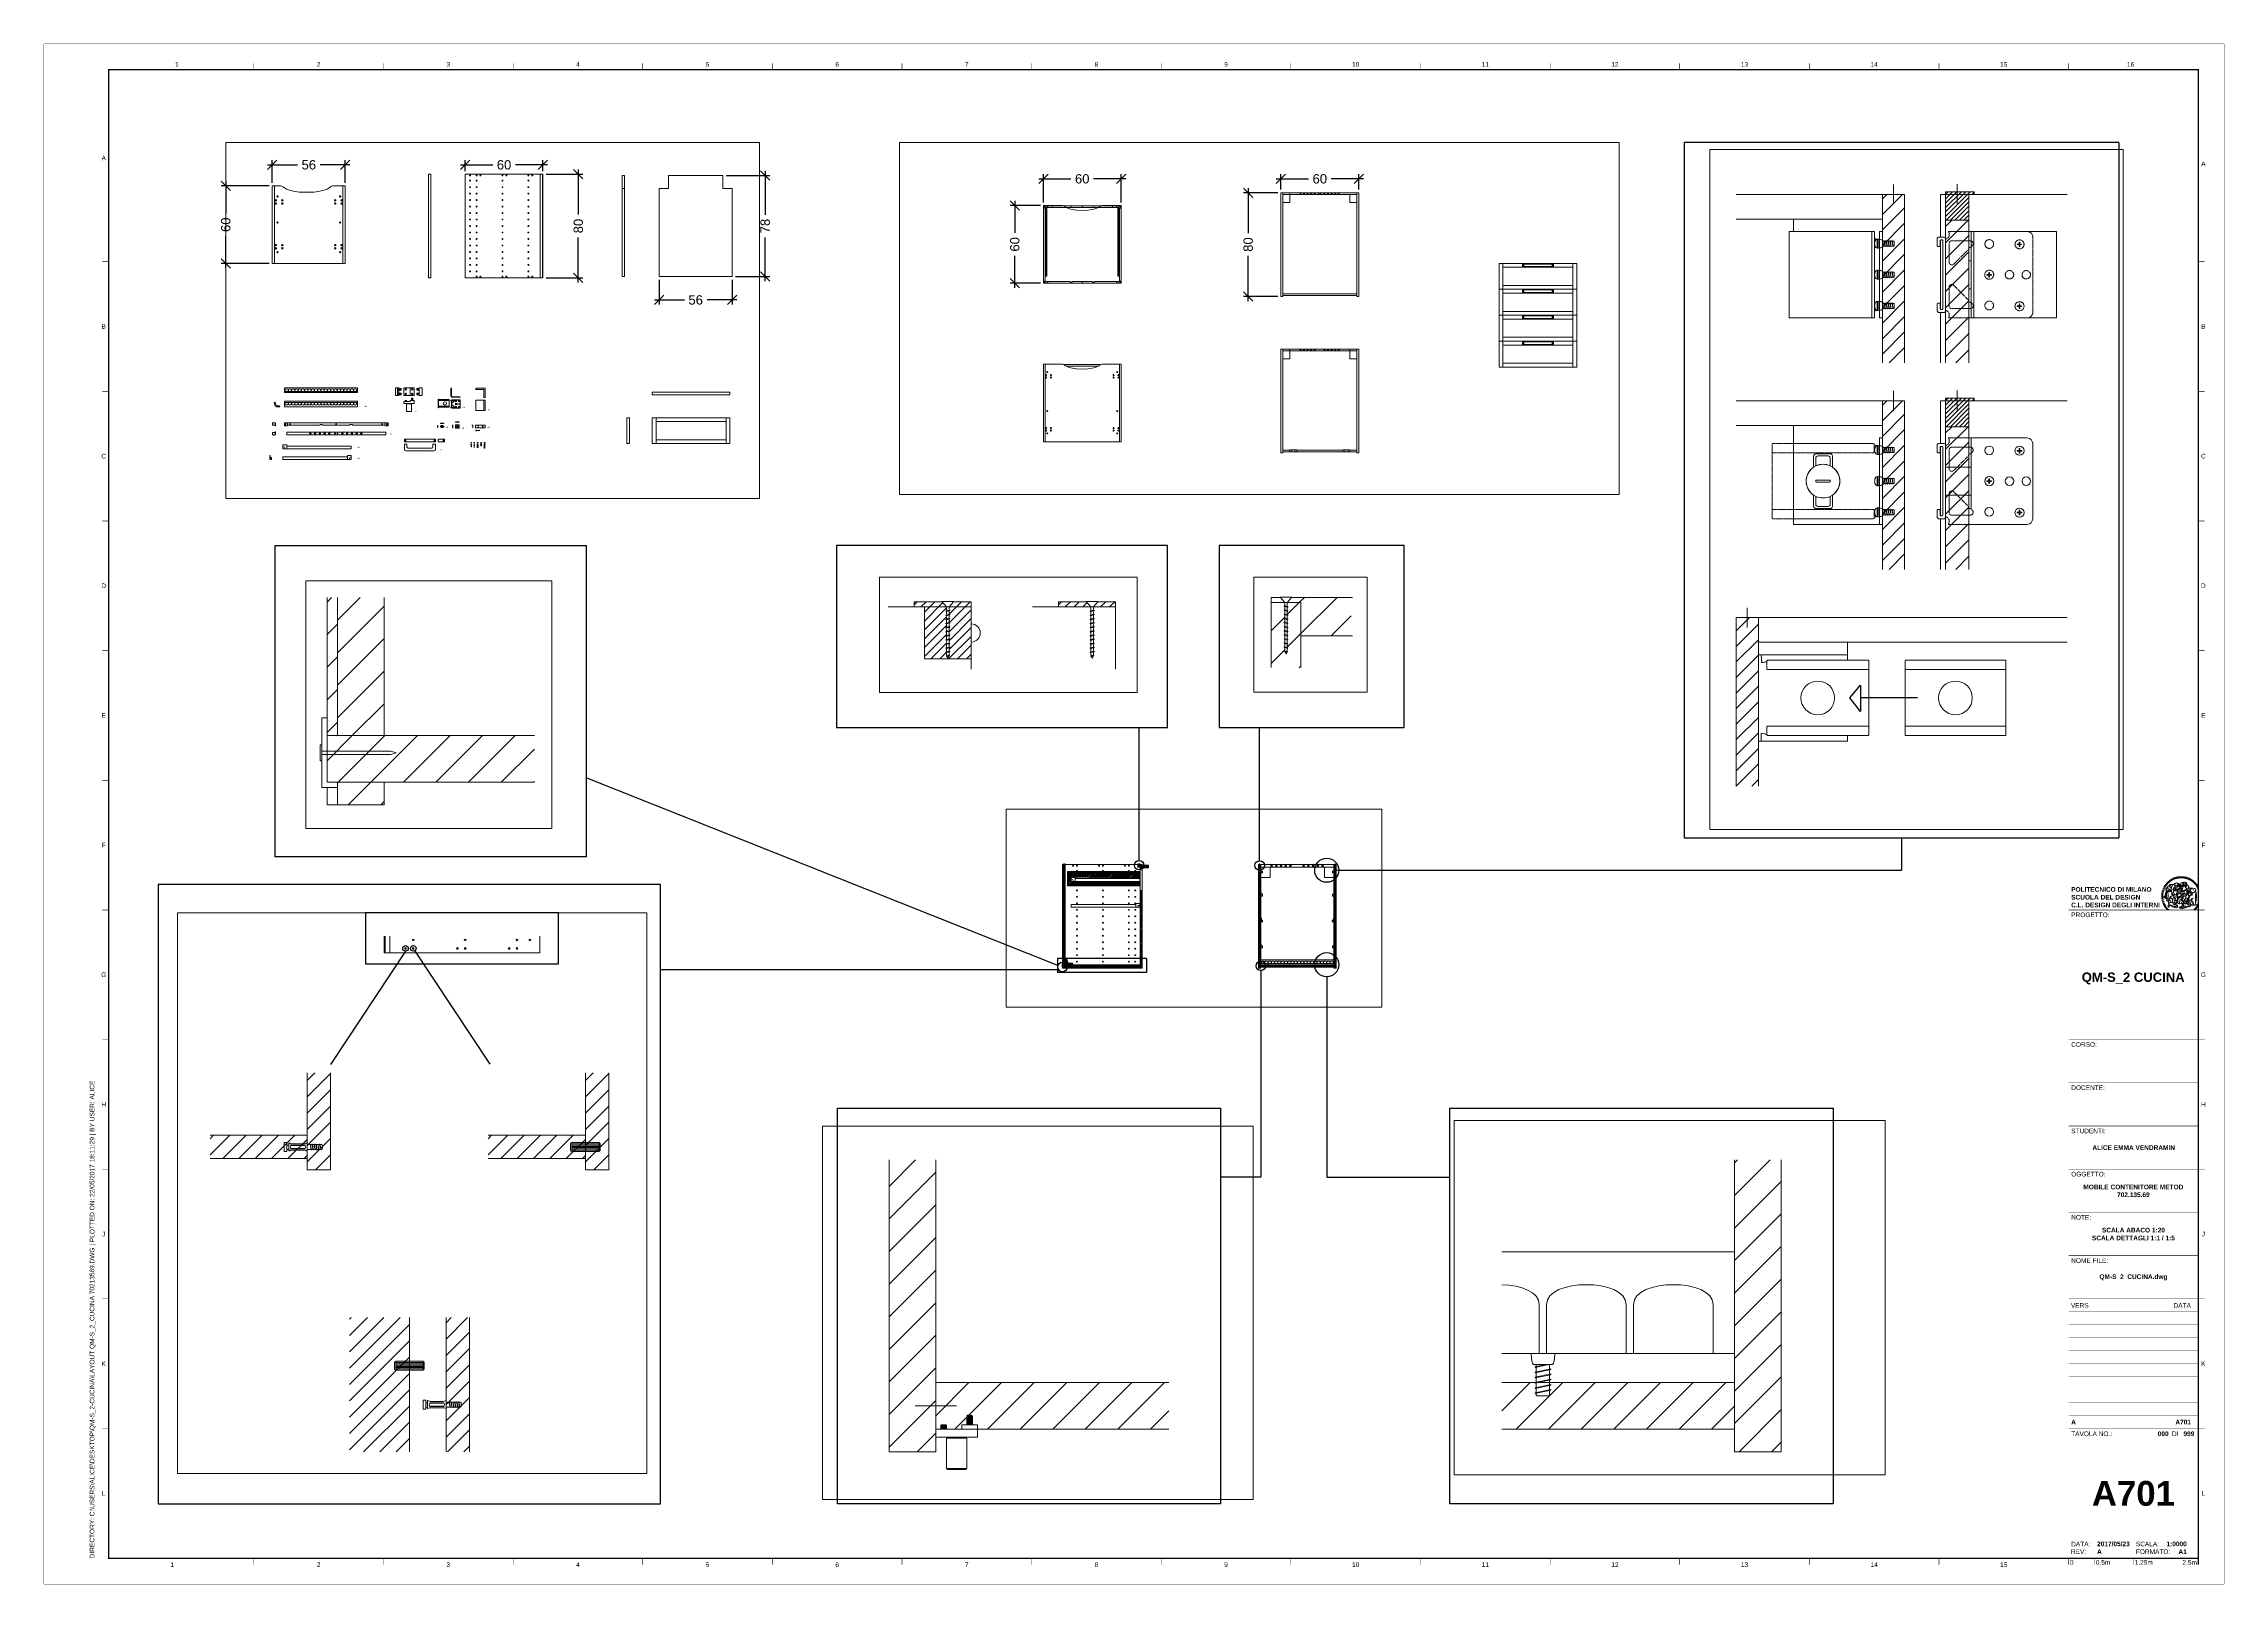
# Paper-space layout 'A000' of a CAD drawing. Header units: millimetres. Extents: x 0 to 841, y 0 to 594.
# The model-space entities are those that its viewports show. They can reach past a viewport. Long polylines and large blocks are cut down to what shows.
import ezdxf
from ezdxf.enums import TextEntityAlignment as Align

# ---------------------------------------------------------------- set-up
doc = ezdxf.new("R2010")
doc.units = ezdxf.units.MM
doc.header["$MEASUREMENT"] = 0
doc.set_wipeout_variables(frame=1)
doc.linetypes.add('CENTERX2', pattern=[4, 2.5, -0.5, 0.5, -0.5])
doc.layers.get('DEFPOINTS').update_dxf_attribs({"color": 210})
for name, color, linetype, lineweight in [('A-FURN', 8, 'Continuous', 18), ('componenti', 21, 'Continuous', 18), ('frontale cassetto', 9, 'Continuous', 18), ('G-ANNO-LOGO', 3, 'Continuous', 9), ('G-ANNO-TTLB', 3, 'Continuous', 13), ('maniglie', 5, 'Continuous', 18), ('meccanismi', 4, 'Continuous', 18), ('viti', 2, 'Continuous', 18)]:
    doc.layers.add(name, color=color, linetype=linetype, lineweight=lineweight)
doc.layers.add('G-ANNO-NPLT', color=210, linetype='Continuous', plot=False)
doc.layers.add('G-ANNO-TEXT', color=3, linetype='Continuous')
doc.layers.add('ingrandimenti', color=6, linetype='Continuous')
doc.styles.add('ARIAL', font='arial.ttf')
doc.styles.add('ARIAL-BOLD', font='')
doc.styles.add('E-ARIAL', font='arial.ttf')
doc.styles.get('ARIAL-BOLD').set_extended_font_data('Arial', bold=True)
doc.dimstyles.new('TICK_36', dxfattribs={"dimtxt": 3.6, "dimasz": 3.6, "dimexe": 1.8, "dimexo": 1.2, "dimgap": 1.8, "dimtad": 0, "dimdec": 0, "dimzin": 0, "dimdsep": 46, "dimtxsty": 'ARIAL', "dimblk": 'OBLIQUE', "dimcen": 1.8, "dimdle": 1.8, "dimclrd": 256, "dimclrt": 256, "dimadec": 0, "dimazin": 0, "dimtfac": 1, "dimtdec": 0, "dimtmove": 1, "dimatfit": 3, "dimldrblk": 'OPEN90', "dimfxl": 1, "dimtfill": 1, "dimtolj": 1, "dimtzin": 0, "dimarcsym": 0})
pattern_1 = [(45, (-2714.0727, -1856.1386), (-0.62861793, 0.62861793), [])]
pattern_2 = [(225, (555.8058, -2526.6356), (0.62861793, -0.62861793), [])]
pattern_3 = [(225, (555.8058, -2526.63563), (0.170624866, -0.170624866), [])]
pattern_4 = [(225, (-3022.27, -1856.1386), (0.62861793, -0.62861793), [])]
pattern_5 = [(225, (-972.9632, 1090.71895), (0.6286188, -0.6286188), [])]
pattern_6 = [(225, (531.2407, -1158.3858), (0.62861881, -0.62861881), [])]

# ---------------------------------------------------------------- blocks, each defined once
blk = doc.blocks.new('A1_GRID_LAYOUT')
at = {"layer": 'G-ANNO-NPLT', "const_width": 0.18}
for points in [[(841, 594), (0, 594)], [(0, 0), (0, 594)], [(841, 0), (841, 594)], [(841, 0), (0, 0)]]:
    blk.add_lwpolyline(points, dxfattribs=at)
at = {"layer": 'G-ANNO-TTLB', "const_width": 0.5, "flags": 128}
blk.add_lwpolyline([(25, 584), (25, 10), (831, 10), (831, 584)], close=True, dxfattribs=at)
at = {"layer": 'G-ANNO-TTLB', "const_width": 0.18, "flags": 128}
for points in [[(81, 586.5), (81, 584)], [(131, 586.5), (131, 584)], [(181, 586.5), (181, 584)], [(231, 586.5), (231, 584)], [(281, 586.5), (281, 584)], [(331, 586.5), (331, 584)], [(381, 586.5), (381, 584)], [(431, 586.5), (431, 584)], [(481, 586.5), (481, 584)], [(531, 586.5), (531, 584)], [(581, 586.5), (581, 584)], [(631, 586.5), (631, 584)], [(681, 586.5), (681, 584)], [(731, 586.5), (731, 584)], [(781, 586.5), (781, 584)], [(0, 578.5), (0, 576)], [(25, 510), (22.5, 510)], [(833.5, 510), (831, 510)], [(25, 460), (22.5, 460)], [(833.5, 460), (831, 460)], [(25, 410), (22.5, 410)], [(833.5, 410), (831, 410)], [(25, 360), (22.5, 360)], [(833.5, 360), (831, 360)], [(25, 310), (22.5, 310)], [(833.5, 310), (831, 310)], [(25, 260), (22.5, 260)], [(833.5, 260), (831, 260)], [(25, 210), (22.5, 210)], [(833.5, 210), (831, 210)], [(25, 160), (22.5, 160)], [(833.5, 160), (831, 160)], [(25, 110), (22.5, 110)], [(833.5, 110), (831, 110)], [(833.5, 110), (831, 110)], [(25, 60), (22.5, 60)], [(833.5, 60), (831, 60)], [(833.5, 60), (831, 60)], [(81, 10), (81, 7.5)], [(131, 10), (131, 7.5)], [(181, 10), (181, 7.5)], [(231, 10), (231, 7.5)], [(281, 10), (281, 7.5)], [(331, 10), (331, 7.5)], [(381, 10), (381, 7.5)], [(431, 10), (431, 7.5)], [(481, 10), (481, 7.5)], [(531, 10), (531, 7.5)], [(581, 10), (581, 7.5)], [(631, 10), (631, 7.5)], [(681, 10), (681, 7.5)], [(731, 10), (731, 7.5)], [(781, 10), (781, 7.5)]]:
    blk.add_lwpolyline(points, dxfattribs=at)
at = {"layer": 'G-ANNO-TTLB', "const_width": 0.18}
blk.add_lwpolyline([(716.5, 10), (776.5, 10)], dxfattribs=at)
at = {"layer": 'G-ANNO-TEXT', "style": 'ARIAL'}
for s, p in [('1', (51.35, 586.07)), ('2', (106, 586.07)), ('3', (156, 586.07)), ('4', (206, 586.07)), ('5', (256, 586.07)), ('6', (306, 586.07)), ('7', (356, 586.07)), ('8', (406, 586.07)), ('9', (456, 586.07)), ('10', (506, 586.07)), ('11', (556, 586.07)), ('12', (606, 586.07)), ('13', (656, 586.07)), ('14', (706, 586.07)), ('15', (756, 586.07)), ('16', (804.89, 586.07)), ('A', (23.09, 549.98)), ('A', (832.98, 547.71)), ('B', (23.09, 485)), ('B', (832.98, 485)), ('C', (23.09, 435)), ('C', (832.98, 435)), ('D', (23.09, 385)), ('D', (832.98, 385)), ('E', (23.09, 335)), ('E', (832.98, 335)), ('F', (23.09, 285)), ('F', (832.98, 285)), ('G', (23.09, 235)), ('G', (832.98, 235)), ('H', (23.09, 185)), ('H', (832.98, 185)), ('J', (23.09, 135)), ('J', (832.98, 135)), ('K', (23.09, 85)), ('K', (832.98, 85)), ('L', (23.09, 35)), ('L', (832.98, 35)), ('2', (106, 7.51)), ('3', (156, 7.51)), ('6', (306, 7.51)), ('8', (406, 7.51)), ('9', (456, 7.51)), ('10', (506, 7.51)), ('12', (606, 7.51)), ('13', (656, 7.51)), ('1', (49.49, 7.51)), ('4', (206, 7.51)), ('5', (256, 7.51)), ('7', (356, 7.51)), ('11', (556, 7.51)), ('14', (706, 7.51)), ('15', (756, 7.51))]:
    blk.add_text(s, height=1.8, dxfattribs=at).set_placement(p, align=Align.MIDDLE_CENTER)
at = {"layer": 'G-ANNO-TEXT', "insert": (17.7, 9.95), "char_height": 1.8, "attachment_point": 1, "rotation": 90, "style": 'ARIAL'}
blk.add_mtext_dynamic_manual_height_columns('DIRECTORY: C:\\\\USERS\\\\ALICE\\\\DESKTOP\\\\QM-S_2-CUCINA\\\\LAYOUT QM-S_2_CUCINA 70213569.DWG | PLOTTED ON: 22/05/2017 18:11:29 | BY USER: ALICE', width=412.209, gutter_width=9, heights=[0], dxfattribs=at)
blk = doc.blocks.new('logoPolimi')
for p, q in [((-2.37, 0.12), (-2.16, 0.11)), ((-2.37, 0.01), (-2.16, 0.01)), ((-2.36, 0.23), (-2.15, 0.21)), ((-2.35, 0.34), (-2.14, 0.31)), ((-2.33, 0.45), (-2.12, 0.41)), ((-2.3, 0.55), (-2.1, 0.51)), ((-2.28, 0.66), (-2.07, 0.6)), ((-2.24, 0.77), (-2.04, 0.7)), ((-2.2, 0.87), (-2.01, 0.79)), ((-2.16, 0.97), (-1.97, 0.89)), ((-2.11, 1.07), (-1.93, 0.98)), ((-2.06, 1.17), (-1.88, 1.07)), ((-2.01, 1.26), (-1.83, 1.15)), ((-1.94, 1.36), (-1.77, 1.24)), ((-1.88, 1.45), (-1.71, 1.32)), ((-1.84, 0.03), (-1.82, 0.35)), ((-1.81, 1.53), (-1.65, 1.4)), ((-1.74, 1.61), (-1.58, 1.47)), ((-1.73, 0.59), (-1.73, 0.59)), ((-1.73, 0.59), (-1.73, 0.59)), ((-1.66, 1.69), (-1.51, 1.54)), ((-1.65, 0.57), (-1.65, 0.57)), ((-1.59, 1.12), (-1.59, 1.12)), ((-1.58, 1.77), (-1.44, 1.61)), ((-1.51, 0.55), (-1.51, 0.55)), ((-1.51, 0.55), (-1.51, 0.55)), ((-1.49, 1.84), (-1.36, 1.68)), ((-1.41, 1.91), (-1.28, 1.74)), ((-1.32, 1.97), (-1.2, 1.8)), ((-1.31, 0.79), (-1.21, 0.75)), ((-1.21, 0.75), (-1.31, 0.79)), ((-1.21, 0.75), (-1.31, 0.79)), ((-1.22, 2.03), (-1.11, 1.85)), ((-1.21, 0.75), (-1.21, 0.75)), ((-1.21, 0.75), (-1.21, 0.75)), ((-1.19, 0.76), (-1.19, 0.76)), ((-1.19, 0.76), (-1.19, 0.76)), ((-1.17, 0.99), (-1.18, 0.99)), ((-1.18, 0.99), (-1.17, 0.99)), ((-1.16, 0.57), (-1.16, 0.57)), ((-1.16, 0.57), (-1.16, 0.57)), ((-1.13, 2.09), (-1.03, 1.9)), ((-1.1, 0.01), (-0.99, 0.06)), ((-0.99, 0.06), (-1.1, 0.01)), ((-0.99, 0.06), (-1.1, 0.01)), ((-1.03, 2.14), (-0.94, 1.95)), ((-0.99, 0.06), (-0.99, 0.06)), ((-0.99, 0.06), (-0.99, 0.06)), ((-0.97, 0.79), (-0.98, 0.79)), ((-0.89, 0.84), (-0.97, 0.79)), ((-0.97, 0.79), (-0.89, 0.84)), ((-0.96, 1.41), (-0.96, 1.41)), ((-0.96, 1.41), (-0.96, 1.41)), ((-0.93, 2.18), (-0.84, 1.99)), ((-0.89, 0.84), (-0.82, 0.87)), ((-0.82, 0.87), (-0.89, 0.84)), ((-0.89, 0.84), (-0.82, 0.87)), ((-0.88, 0.83), (-0.89, 0.84)), ((-0.85, 1.39), (-0.85, 1.39)), ((-0.85, 1.39), (-0.85, 1.39)), ((-0.84, 0.14), (-0.84, 0.14)), ((-0.83, 2.22), (-0.75, 2.03)), ((-0.77, 1.08), (-0.78, 1.08)), ((-0.78, 1.08), (-0.77, 1.08)), ((-0.61, 1.12), (-0.77, 1.08)), ((-0.77, 1.08), (-0.61, 1.12)), ((-0.77, 1.08), (-0.61, 1.12)), ((-0.75, 1.3), (-0.76, 1.29)), ((-0.76, 1.29), (-0.75, 1.3)), ((-0.72, 2.26), (-0.66, 2.06)), ((-0.65, 0.99), (-0.7, 0.96)), ((-0.69, 0.18), (-0.68, 0.18)), ((-0.66, 0.93), (-0.66, 0.93)), ((-0.66, 0.93), (-0.64, 0.93)), ((-0.66, 0.93), (-0.66, 0.93)), ((-0.66, 0.93), (-0.66, 0.93)), ((-0.63, 1.01), (-0.63, 1.01)), ((-0.63, 1.01), (-0.62, 1.01)), ((-0.63, 0.66), (-0.63, 0.66)), ((-0.61, 2.29), (-0.56, 2.09)), ((-0.6, 1.12), (-0.61, 1.12)), ((-0.61, 1.12), (-0.6, 1.12)), ((-0.61, 1.12), (-0.6, 1.12)), ((-0.61, 0.86), (-0.57, 0.85)), ((-0.57, 0.85), (-0.61, 0.86)), ((-0.61, 0.86), (-0.57, 0.85)), ((-0.53, 1.08), (-0.6, 1.12)), ((-0.6, 1.12), (-0.6, 1.11)), ((-0.6, 1.12), (-0.53, 1.08)), ((-0.57, 0.8), (-0.59, 0.8)), ((-0.57, 0.85), (-0.53, 0.84)), ((-0.57, 0.85), (-0.57, 0.85)), ((-0.57, 0.85), (-0.57, 0.85)), ((-0.57, 0.85), (-0.53, 0.84)), ((-0.56, 0.29), (-0.49, 0.48)), ((-0.56, 0.14), (-0.56, 0.29)), ((-0.5, 0.11), (-0.56, 0.14)), ((-0.53, 0.84), (-0.51, 0.84)), ((-0.53, 0.84), (-0.51, 0.84)), ((-0.53, 0.84), (-0.53, 0.84)), ((-0.51, 2.32), (-0.46, 2.11)), ((-0.51, 0.11), (-0.51, 0.11)), ((-0.51, 0.11), (-0.51, 0.11)), ((-0.34, 0.33), (-0.5, 0.11)), ((-0.49, 0.48), (-0.41, 0.55)), ((-0.42, 0.8), (-0.47, 0.79)), ((-0.42, 0.8), (-0.47, 0.79)), ((-0.47, 0.79), (-0.45, 0.76)), ((-0.47, 0.79), (-0.45, 0.76)), ((-0.45, 1.14), (-0.42, 1.11)), ((-0.42, 1.26), (-0.36, 1.22)), ((-0.41, 0.55), (-0.34, 0.49)), ((-0.4, 2.34), (-0.36, 2.13)), ((-0.4, 1.37), (-0.38, 1.38)), ((-0.39, 1.37), (-0.4, 1.37)), ((-0.35, 1.33), (-0.4, 1.37)), ((-0.39, 1.24), (-0.4, 1.23)), ((-0.38, 1.14), (-0.38, 1.14)), ((-0.34, 0.49), (-0.09, 0.48)), ((-0.16, 0.32), (-0.34, 0.33)), ((-0.14, 0.32), (-0.31, 0.34)), ((-0.29, 2.35), (-0.26, 2.14)), ((-0.28, 1.3), (-0.29, 1.3)), ((-0.28, 1.3), (-0.28, 1.3)), ((-0.18, 2.36), (-0.16, 2.15)), ((-0.16, 1.24), (-0.16, 1.25)), ((-0.16, 1.25), (-0.16, 1.25)), ((-0.16, 0.49), (-0.14, 0.64)), ((-0.06, 0.27), (-0.16, 0.32)), ((-0.1, 0.88), (-0.09, 0.87)), ((-0.08, 1.37), (-0.08, 1.38)), ((-0.08, 1.23), (-0.05, 1.21)), ((-0.05, 1.21), (-0.08, 1.23)), ((-0.08, 1.23), (-0.05, 1.21)), ((-0.07, 2.37), (-0.06, 2.16)), ((-0.03, 0.26), (-0.06, 0.27)), ((-0.05, 1.21), (-0.04, 1.21)), ((-0.04, 1.21), (-0.05, 1.21)), ((-0.04, 1.21), (-0.04, 1.21)), ((-0.04, 1.21), (-0.04, 1.21)), ((-0.04, 0.48), (-0.03, 0.26)), ((0.03, 1.15), (0.03, 1.15)), ((0.03, 0.66), (0.03, 0.67)), ((0.04, 2.37), (0.04, 2.16)), ((0.07, 0.58), (0.07, 0.57)), ((0.1, 1.18), (0.1, 1.18)), ((0.1, 0.84), (0.1, 0.84)), ((0.13, 1.32), (0.17, 1.19)), ((0.15, 2.36), (0.14, 2.16)), ((0.14, 0.71), (0.34, 0.65)), ((0.31, 0.56), (0.17, 0.63)), ((0.26, 2.36), (0.24, 2.15)), ((0.27, 1.61), (0.27, 1.61)), ((0.27, 1.61), (0.27, 1.61)), ((0.27, 1.61), (0.27, 1.61)), ((0.29, 1.29), (0.29, 1.29)), ((0.29, 1.29), (0.29, 1.29)), ((0.29, 1.29), (0.29, 1.29)), ((0.29, 1.29), (0.29, 1.29)), ((0.33, 0.49), (0.34, 0.49)), ((0.33, 0.03), (0.35, 0.03)), ((0.33, 0.03), (0.35, 0.03)), ((0.37, 2.34), (0.34, 2.13)), ((0.34, 0.65), (0.34, 0.64)), ((0.35, 0.03), (0.57, 0.06)), ((0.35, 0.03), (0.57, 0.06)), ((0.35, 0.03), (0.35, 0.03)), ((0.35, 0.03), (0.35, 0.03)), ((0.38, 1.36), (0.37, 1.35)), ((0.38, 0.34), (0.37, 0.34)), ((0.38, 0.34), (0.38, 0.34)), ((0.43, 0.67), (0.39, 0.64)), ((0.48, 2.32), (0.44, 2.12)), ((0.49, 1.05), (0.51, 1.13)), ((0.51, 1.13), (0.49, 1.05)), ((0.49, 1.05), (0.51, 1.13)), ((0.51, 1.31), (0.5, 1.29)), ((0.51, 1.13), (0.52, 1.23)), ((0.52, 1.23), (0.51, 1.23)), ((0.51, 1.23), (0.52, 1.23)), ((0.52, 1.23), (0.51, 1.13)), ((0.51, 1.13), (0.52, 1.23)), ((0.52, 1.24), (0.6, 1.37)), ((0.52, 1.23), (0.6, 1.36)), ((0.6, 1.36), (0.52, 1.23)), ((0.52, 1.23), (0.52, 1.23)), ((0.52, 1.23), (0.52, 1.24)), ((0.52, 1.23), (0.52, 1.23)), ((0.55, 1.07), (0.53, 1.06)), ((0.53, 1.04), (0.53, 1.06)), ((0.53, 1.05), (0.53, 1.04)), ((0.59, 2.3), (0.54, 2.09)), ((0.54, 0.3), (0.63, 0.32)), ((0.54, -0.08), (0.61, 0.06)), ((0.61, 0.06), (0.54, -0.08)), ((0.54, -0.08), (0.61, 0.06)), ((0.56, 0.19), (0.59, 0.21)), ((0.57, 1.07), (0.57, 1.07)), ((0.57, 1.07), (0.57, 1.07)), ((0.57, 1.07), (0.57, 1.07)), ((0.57, 1.07), (0.57, 1.07)), ((0.57, 1.07), (0.57, 1.07)), ((0.57, 1.07), (0.57, 1.07)), ((0.57, 1.07), (0.57, 1.07)), ((0.58, 0.3), (0.59, 0.29)), ((0.59, 0.78), (0.59, 0.79)), ((0.59, 0.79), (0.59, 0.79)), ((0.59, 0.79), (0.59, 0.79)), ((0.59, 0.79), (0.59, 0.78)), ((0.61, 0.06), (0.6, 0.07)), ((0.6, 0.07), (0.61, 0.06)), ((0.61, 0.06), (0.61, 0.07)), ((0.62, 0.21), (0.65, 0.22)), ((0.69, 2.27), (0.63, 2.07)), ((0.64, 1.37), (0.65, 1.37)), ((0.69, 0.86), (0.68, 0.86)), ((0.68, 0.86), (0.69, 0.86)), ((0.68, 0.76), (0.68, 0.76)), ((0.8, 2.23), (0.73, 2.03)), ((0.76, 0.26), (0.76, 0.26)), ((0.9, 2.19), (0.82, 2)), ((0.82, 0.35), (0.84, 0.36)), ((0.82, 0.35), (0.82, 0.35)), ((0.84, 0.36), (0.84, 0.37)), ((0.85, 0.34), (1.05, 0.35)), ((1, 2.15), (0.91, 1.96)), ((0.93, 1.05), (0.93, 1.05)), ((0.93, 1.05), (0.93, 1.05)), ((0.93, 1.05), (0.93, 1.04)), ((0.93, 1.05), (0.93, 1.05)), ((0.97, 0.66), (0.96, 0.66)), ((1.01, 0.97), (0.98, 0.96)), ((1.1, 2.1), (1, 1.91)), ((1.2, 2.04), (1.09, 1.86)), ((1.17, 0.96), (1.17, 0.95)), ((1.17, 0.95), (1.17, 0.95)), ((1.29, 1.99), (1.18, 1.81)), ((1.38, 1.92), (1.26, 1.75)), ((1.34, 0.37), (1.26, 0.04)), ((1.27, 0.37), (1.27, 0.38)), ((1.28, 0.95), (1.28, 0.95)), ((1.47, 1.86), (1.34, 1.69)), ((1.37, 0.73), (1.46, 0.81)), ((1.41, 0.4), (1.41, 0.41)), ((1.56, 1.79), (1.42, 1.63)), ((1.64, 1.71), (1.49, 1.56)), ((1.49, 0.9), (1.57, 0.92)), ((1.72, 1.63), (1.56, 1.49)), ((1.67, 0.6), (1.57, 0.53)), ((1.79, 1.55), (1.63, 1.41)), ((1.86, 1.47), (1.7, 1.34)), ((1.93, 1.38), (1.76, 1.26)), ((1.99, 1.29), (1.81, 1.17)), ((2.05, 1.19), (1.87, 1.09)), ((2.1, 1.1), (1.92, 1)), ((2.15, 1), (1.96, 0.91)), ((2.19, 0.9), (2, 0.82)), ((2.23, 0.79), (2.04, 0.72)), ((2.27, 0.69), (2.07, 0.63)), ((2.3, 0.58), (2.09, 0.53)), ((2.32, 0.47), (2.12, 0.43)), ((2.34, 0.37), (2.13, 0.33)), ((2.36, 0.26), (2.15, 0.23)), ((2.37, 0.15), (2.16, 0.13)), ((2.37, 0.04), (2.16, 0.03)), ((-2.37, -0.1), (-2.16, -0.09)), ((-2.36, -0.21), (-2.15, -0.19)), ((-2.35, -0.32), (-2.14, -0.29)), ((-2.33, -0.43), (-2.12, -0.39)), ((-2.31, -0.54), (-2.1, -0.49)), ((-2.28, -0.65), (-2.08, -0.59)), ((-2.25, -0.75), (-2.05, -0.69)), ((-2.21, -0.86), (-2.02, -0.78)), ((-2.17, -0.96), (-1.98, -0.87)), ((-2.12, -1.06), (-1.93, -0.96)), ((-2.07, -1.16), (-1.89, -1.05)), ((-2.04, -0.15), (-1.97, -0.2)), ((-2.01, -1.25), (-1.84, -1.14)), ((-1.95, -1.34), (-1.78, -1.22)), ((-1.89, -1.43), (-1.72, -1.31)), ((-1.82, -1.52), (-1.66, -1.38)), ((-1.75, -1.6), (-1.59, -1.46)), ((-1.67, -1.68), (-1.52, -1.53)), ((-1.58, -0.12), (-1.6, -0.18)), ((-1.6, -0.18), (-1.58, -0.28)), ((-1.57, -0.54), (-1.59, -0.54)), ((-1.59, -0.54), (-1.59, -0.54)), ((-1.59, -1.76), (-1.45, -1.6)), ((-1.56, -0.32), (-1.56, -0.31)), ((-1.56, -0.31), (-1.56, -0.31)), ((-1.53, -0.65), (-1.53, -0.65)), ((-1.53, -0.65), (-1.53, -0.65)), ((-1.51, -1.83), (-1.37, -1.67)), ((-1.48, -0.86), (-1.48, -0.85)), ((-1.42, -0.37), (-1.42, -0.37)), ((-1.42, -1.9), (-1.29, -1.73)), ((-1.38, -0.46), (-1.38, -0.46)), ((-1.33, -1.96), (-1.21, -1.79)), ((-1.31, -0.24), (-1.31, -0.23)), ((-1.31, -0.23), (-1.31, -0.24)), ((-1.24, -2.02), (-1.13, -1.84)), ((-1.23, -0.19), (-1.23, -0.19)), ((-1.23, -0.19), (-1.23, -0.19)), ((-1.23, -0.19), (-1.23, -0.19)), ((-1.23, -0.19), (-1.23, -0.19)), ((-1.14, -2.08), (-1.04, -1.89)), ((-1.04, -2.13), (-0.95, -1.94)), ((-1.01, -0.39), (-1.02, -0.39)), ((-1.02, -0.39), (-1.01, -0.39)), ((-1.02, -0.7), (-1.02, -0.7)), ((-1.02, -0.7), (-1.02, -0.7)), ((-1.02, -0.7), (-1.02, -0.7)), ((-0.94, -2.18), (-0.86, -1.98)), ((-0.84, -2.22), (-0.77, -2.02)), ((-0.79, -0.51), (-0.83, -0.58)), ((-0.83, -0.58), (-0.79, -0.51)), ((-0.83, -0.58), (-0.79, -0.51)), ((-0.78, -1.05), (-0.83, -0.94)), ((-0.83, -0.94), (-0.78, -1.05)), ((-0.83, -0.94), (-0.83, -0.94)), ((-0.83, -0.94), (-0.78, -1.05)), ((-0.82, -1.23), (-0.82, -1.23)), ((-0.82, -1.23), (-0.77, -1.23)), ((-0.77, -1.23), (-0.82, -1.23)), ((-0.82, -1.23), (-0.82, -1.23)), ((-0.77, -1.23), (-0.82, -1.23)), ((-0.75, -0.96), (-0.8, -0.89)), ((-0.8, -0.89), (-0.79, -0.92)), ((-0.79, -0.92), (-0.8, -0.89)), ((-0.8, -0.89), (-0.75, -0.96)), ((-0.79, -0.92), (-0.8, -0.89)), ((-0.8, -0.89), (-0.8, -0.89)), ((-0.8, -0.89), (-0.75, -0.96)), ((-0.79, -0.92), (-0.78, -0.95)), ((-0.78, -0.95), (-0.79, -0.92)), ((-0.78, -0.95), (-0.79, -0.92)), ((-0.77, -0.49), (-0.78, -0.48)), ((-0.78, -0.48), (-0.77, -0.49)), ((-0.78, -0.95), (-0.76, -1)), ((-0.76, -1), (-0.78, -0.95)), ((-0.76, -1), (-0.78, -0.95)), ((-0.71, -0.89), (-0.75, -0.87)), ((-0.75, -0.87), (-0.71, -0.89)), ((-0.75, -0.87), (-0.71, -0.89)), ((-0.72, -1.01), (-0.75, -0.96)), ((-0.75, -0.96), (-0.72, -1.01)), ((-0.75, -0.96), (-0.72, -1.01)), ((-0.74, -2.25), (-0.67, -2.05)), ((-0.64, -0.93), (-0.71, -0.89)), ((-0.71, -0.89), (-0.64, -0.93)), ((-0.71, -0.89), (-0.64, -0.93)), ((-0.66, -0.53), (-0.66, -0.53)), ((-0.66, -0.53), (-0.66, -0.53)), ((-0.66, -0.53), (-0.66, -0.53)), ((-0.63, -2.29), (-0.57, -2.08)), ((-0.52, -2.31), (-0.48, -2.11)), ((-0.39, -0.81), (-0.51, -0.69)), ((-0.51, -1.04), (-0.5, -1.04)), ((-0.48, -0.42), (-0.48, -0.42)), ((-0.48, -0.42), (-0.48, -0.42)), ((-0.48, -0.42), (-0.48, -0.42)), ((-0.42, -2.33), (-0.38, -2.13)), ((-0.41, -0.51), (-0.41, -0.51)), ((-0.38, -0.05), (-0.39, -0.12)), ((-0.39, -0.12), (-0.37, -0.1)), ((-0.35, -0.14), (-0.37, -0.08)), ((-0.37, -0.09), (-0.37, -0.09)), ((-0.33, -0.12), (-0.35, -0.14)), ((-0.32, -0.14), (-0.35, -0.14)), ((-0.35, -0.18), (-0.34, -0.22)), ((-0.34, -0.08), (-0.29, -0.16)), ((-0.34, -0.22), (-0.34, -0.22)), ((-0.27, -0.17), (-0.32, -0.14)), ((-0.31, -2.35), (-0.28, -2.14)), ((-0.25, -0.91), (-0.26, -0.9)), ((-0.26, -1.29), (0.1, -1.2)), ((0.1, -1.2), (-0.26, -1.29)), ((0.08, -1.4), (-0.26, -1.29)), ((-0.26, -1.29), (0.08, -1.4)), ((-0.26, -1.38), (-0.26, -1.29)), ((-0.26, -1.29), (-0.26, -1.29)), ((-0.26, -1.29), (-0.26, -1.38)), ((-0.26, -1.29), (0.08, -1.4)), ((-0.26, -1.29), (-0.26, -1.29)), ((0.08, -1.49), (-0.26, -1.38)), ((-0.26, -1.38), (0.09, -1.49)), ((-0.2, -2.36), (-0.18, -2.15)), ((-0.14, -0.15), (-0.16, -0.13)), ((-0.11, -0.04), (-0.12, -0.05)), ((-0.09, -2.37), (-0.08, -2.16)), ((-0.04, -0.41), (-0.01, -0.44)), ((-0.01, -0.44), (-0.04, -0.41)), ((-0.04, -0.41), (-0.01, -0.44)), ((0.03, -2.37), (0.02, -2.16)), ((0.07, -0.84), (0.07, -0.84)), ((0.07, -0.84), (0.07, -0.84)), ((0.1, -1.2), (0.08, -1.32)), ((0.08, -1.32), (0.13, -1.2)), ((0.08, -1.4), (0.72, -1.22)), ((0.72, -1.22), (0.08, -1.4)), ((0.08, -1.4), (0.72, -1.22)), ((0.72, -1.31), (0.08, -1.49)), ((0.08, -1.44), (0.08, -1.4)), ((0.08, -1.4), (0.08, -1.44)), ((0.08, -1.4), (0.08, -1.49)), ((0.08, -1.49), (0.08, -1.44)), ((0.08, -1.44), (0.08, -1.44)), ((0.08, -1.44), (0.08, -1.45)), ((0.08, -1.45), (0.08, -1.46)), ((0.08, -1.46), (0.08, -1.49)), ((0.1, -1.01), (0.09, -0.86)), ((0.1, -1.01), (0.09, -0.86)), ((0.09, -1.49), (0.72, -1.31)), ((0.1, -1.2), (0.12, -1.04)), ((0.12, -1.04), (0.1, -1.2)), ((0.13, -1.2), (0.1, -1.2)), ((0.1, -1.2), (0.13, -1.2)), ((0.13, -1.2), (0.1, -1.2)), ((0.1, -1.2), (0.1, -1.2)), ((0.11, -0.44), (0.11, -0.44)), ((0.11, -0.44), (0.11, -0.44)), ((0.12, -0.21), (0.12, -0.21)), ((0.12, -0.21), (0.12, -0.21)), ((0.12, -0.21), (0.12, -0.21)), ((0.12, -0.21), (0.12, -0.21)), ((0.12, -0.21), (0.12, -0.21)), ((0.12, -0.21), (0.12, -0.21)), ((0.12, -0.21), (0.12, -0.21)), ((0.12, -0.21), (0.12, -0.21)), ((0.12, -0.21), (0.12, -0.21)), ((0.12, -0.21), (0.12, -0.21)), ((0.12, -0.21), (0.12, -0.21)), ((0.12, -0.21), (0.12, -0.21)), ((0.12, -0.21), (0.12, -0.21)), ((0.12, -0.56), (0.14, -0.53)), ((0.14, -0.53), (0.12, -0.56)), ((0.12, -0.56), (0.14, -0.53)), ((0.12, -1.04), (0.12, -1.04)), ((0.12, -1.04), (0.12, -1.04)), ((0.12, -1.04), (0.12, -1.04)), ((0.14, -2.37), (0.12, -2.16)), ((0.21, -0.99), (0.13, -1.2)), ((0.13, -1.2), (0.21, -0.99)), ((0.36, -1.14), (0.13, -1.2)), ((0.13, -1.2), (0.26, -1.17)), ((0.14, -0.53), (0.16, -0.49)), ((0.16, -0.49), (0.14, -0.53)), ((0.14, -0.53), (0.16, -0.49)), ((0.16, -0.49), (0.16, -0.49)), ((0.16, -0.49), (0.16, -0.49)), ((0.28, -1.19), (0.21, -0.99)), ((0.21, -0.99), (0.31, -1.27)), ((0.25, -2.36), (0.22, -2.15)), ((0.24, -0.17), (0.24, -0.16)), ((0.24, -0.16), (0.24, -0.17)), ((0.25, -0.84), (0.25, -0.88)), ((0.25, -0.88), (0.25, -0.84)), ((0.25, -0.88), (0.25, -0.84)), ((0.25, -0.88), (0.29, -1.17)), ((0.26, -0.88), (0.25, -0.88)), ((0.31, -1.27), (0.25, -0.88)), ((0.26, -1.17), (0.28, -1.16)), ((0.28, -1.16), (0.36, -1.14)), ((0.29, -1.17), (0.28, -1.19)), ((0.35, -2.34), (0.32, -2.14)), ((0.36, -1.14), (0.72, -1.22)), ((0.72, -1.22), (0.36, -1.14)), ((0.46, -2.32), (0.42, -2.12)), ((0.49, -0.31), (0.49, -0.31)), ((0.49, -0.31), (0.49, -0.31)), ((0.5, -0.27), (0.5, -0.27)), ((0.51, -0.27), (0.51, -0.27)), ((0.57, -2.3), (0.52, -2.1)), ((0.68, -2.27), (0.62, -2.07)), ((0.78, -2.24), (0.71, -2.04)), ((0.72, -0.81), (0.75, -0.89)), ((0.72, -1.22), (0.72, -1.31)), ((0.72, -1.31), (0.72, -1.22)), ((0.74, -0.23), (0.74, -0.23)), ((0.74, -0.23), (0.75, -0.24)), ((0.75, -0.23), (0.75, -0.23)), ((0.89, -2.2), (0.81, -2)), ((0.86, -0.25), (0.82, -0.34)), ((0.87, -0.22), (0.86, -0.23)), ((0.87, -0.22), (0.86, -0.25)), ((0.99, -2.15), (0.9, -1.96)), ((0.96, -0.58), (0.96, -0.57)), ((1.09, -2.11), (0.99, -1.92)), ((1.05, -1.05), (1.04, -1.05)), ((1.19, -2.05), (1.08, -1.87)), ((1.28, -2), (1.17, -1.82)), ((1.37, -1.93), (1.25, -1.76)), ((1.31, -0.27), (1.3, -0.26)), ((1.3, -0.26), (1.3, -0.26)), ((1.3, -0.26), (1.3, -0.26)), ((1.3, -0.26), (1.31, -0.27)), ((1.3, -0.26), (1.3, -0.26)), ((1.46, -1.87), (1.33, -1.7)), ((1.54, -1.8), (1.41, -1.64)), ((1.63, -1.72), (1.48, -1.57)), ((1.71, -1.65), (1.55, -1.5)), ((1.78, -1.57), (1.62, -1.43)), ((1.85, -1.48), (1.69, -1.35)), ((1.92, -1.39), (1.75, -1.27)), ((1.98, -1.3), (1.81, -1.19)), ((2.04, -1.21), (1.86, -1.1)), ((2.09, -1.11), (1.91, -1.01)), ((2.14, -1.01), (1.95, -0.92)), ((2.19, -0.91), (1.99, -0.83)), ((2.23, -0.81), (2.03, -0.74)), ((2.26, -0.7), (2.06, -0.64)), ((2.29, -0.6), (2.09, -0.55)), ((2.32, -0.49), (2.11, -0.45)), ((2.34, -0.38), (2.13, -0.35)), ((2.35, -0.27), (2.15, -0.25)), ((2.37, -0.08), (2.16, -0.07)), ((2.36, -0.16), (2.16, -0.15))]:
    blk.add_line(p, q)
for points in [[(-1.9, 0.12), (-1.94, 0.02), (-2.05, -0.09), (-2.05, -0.09)], [(-1.86, 0.38), (-1.86, 0.38), (-1.87, 0.19), (-1.9, 0.12)], [(-1.76, 0.6), (-1.76, 0.6), (-1.84, 0.57), (-1.86, 0.38)], [(-1.86, -0.04), (-1.84, 0.02), (-1.84, 0.03), (-1.84, 0.03)], [(-1.82, 0.78), (-1.83, 0.8), (-1.85, 0.86), (-1.83, 0.88)], [(-1.82, 0.78), (-1.83, 0.8), (-1.85, 0.86), (-1.83, 0.88)], [(-1.83, 0.88), (-1.81, 0.9), (-1.76, 0.96), (-1.76, 0.96)], [(-1.83, 0.88), (-1.81, 0.9), (-1.76, 0.96), (-1.76, 0.96)], [(-1.76, 0.6), (-1.83, 0.7), (-1.78, 0.74), (-1.78, 0.74)], [(-1.78, 0.74), (-1.79, 0.74), (-1.83, 0.7), (-1.76, 0.6)], [(-1.78, 0.74), (-1.8, 0.76), (-1.81, 0.78), (-1.82, 0.78)], [(-1.78, 0.74), (-1.8, 0.76), (-1.81, 0.78), (-1.82, 0.78)], [(-1.82, 0.35), (-1.81, 0.5), (-1.73, 0.59), (-1.73, 0.59)], [(-1.82, -0.19), (-1.73, -0.07), (-1.75, 0.14), (-1.75, 0.3)], [(-1.75, 0.33), (-1.75, 0.17), (-1.73, -0.05), (-1.8, -0.17)], [(-1.78, 0.74), (-1.75, 0.72), (-1.72, 0.69), (-1.68, 0.7)], [(-1.68, 0.7), (-1.72, 0.69), (-1.75, 0.72), (-1.78, 0.74)], [(-1.68, 0.7), (-1.72, 0.69), (-1.75, 0.72), (-1.78, 0.74)], [(-1.78, 0.74), (-1.78, 0.74), (-1.78, 0.74), (-1.78, 0.74)], [(-1.76, 0.96), (-1.68, 1.1), (-1.59, 1.12), (-1.59, 1.12)], [(-1.76, 0.96), (-1.68, 1.1), (-1.6, 1.12), (-1.6, 1.12)], [(-1.73, 0.59), (-1.74, 0.59), (-1.75, 0.6), (-1.76, 0.6)], [(-1.73, 0.59), (-1.74, 0.59), (-1.75, 0.6), (-1.76, 0.6)], [(-1.75, 0.3), (-1.76, 0.47), (-1.65, 0.57), (-1.65, 0.57)], [(-1.65, 0.57), (-1.65, 0.57), (-1.76, 0.5), (-1.75, 0.33)], [(-1.65, 0.57), (-1.68, 0.58), (-1.7, 0.58), (-1.73, 0.59)], [(-1.65, 0.57), (-1.68, 0.58), (-1.7, 0.58), (-1.73, 0.59)], [(-1.5, 0.71), (-1.53, 0.74), (-1.61, 0.71), (-1.68, 0.7)], [(-1.68, 0.7), (-1.61, 0.71), (-1.53, 0.73), (-1.5, 0.71)], [(-1.5, 0.71), (-1.53, 0.73), (-1.61, 0.71), (-1.68, 0.7)], [(-1.51, 0.55), (-1.56, 0.56), (-1.61, 0.56), (-1.65, 0.57)], [(-1.65, 0.57), (-1.61, 0.56), (-1.56, 0.56), (-1.51, 0.55)], [(-1.51, 0.55), (-1.56, 0.56), (-1.61, 0.56), (-1.65, 0.57)], [(-1.59, 1.12), (-1.6, 1.06), (-1.61, 0.99), (-1.61, 0.97)], [(-1.61, 0.97), (-1.61, 0.99), (-1.6, 1.06), (-1.59, 1.12)], [(-1.61, 0.97), (-1.61, 0.99), (-1.6, 1.06), (-1.59, 1.12)], [(-1.61, 0.97), (-1.61, 0.95), (-1.56, 0.88), (-1.54, 0.87)], [(-1.54, 0.87), (-1.56, 0.88), (-1.61, 0.95), (-1.61, 0.97)], [(-1.54, 0.87), (-1.56, 0.88), (-1.61, 0.96), (-1.61, 0.97)], [(-1.59, 1.12), (-1.59, 1.13), (-1.59, 1.15), (-1.58, 1.16)], [(-1.59, 1.12), (-1.59, 1.13), (-1.59, 1.15), (-1.58, 1.16)], [(-1.58, 1.16), (-1.57, 1.21), (-1.52, 1.23), (-1.49, 1.25)], [(-1.58, 1.16), (-1.57, 1.21), (-1.52, 1.23), (-1.49, 1.25)], [(-1.58, 0.36), (-1.58, 0.48), (-1.51, 0.55), (-1.51, 0.55)], [(-1.51, 0.55), (-1.51, 0.55), (-1.58, 0.48), (-1.58, 0.36)], [(-1.51, 0.55), (-1.51, 0.55), (-1.58, 0.48), (-1.58, 0.36)], [(-1.55, 0.04), (-1.55, 0.08), (-1.58, 0.25), (-1.58, 0.36)], [(-1.58, 0.36), (-1.58, 0.25), (-1.55, 0.08), (-1.55, 0.04)], [(-1.58, 0.36), (-1.58, 0.25), (-1.55, 0.08), (-1.55, 0.04)], [(-1.58, -0.12), (-1.57, -0.06), (-1.55, 0.02), (-1.55, 0.04)], [(-1.55, 0.04), (-1.55, 0.02), (-1.57, -0.06), (-1.58, -0.12)], [(-1.55, 0.04), (-1.55, 0.02), (-1.56, -0.04), (-1.57, -0.1)], [(-1.54, 0.87), (-1.52, 0.85), (-1.47, 0.83), (-1.44, 0.83)], [(-1.44, 0.83), (-1.47, 0.83), (-1.52, 0.85), (-1.54, 0.87)], [(-1.45, 0.83), (-1.47, 0.83), (-1.52, 0.85), (-1.54, 0.87)], [(-1.51, 0.55), (-1.33, 0.54), (-1.16, 0.57), (-1.16, 0.57)], [(-1.16, 0.57), (-1.16, 0.57), (-1.33, 0.54), (-1.51, 0.55)], [(-1.16, 0.57), (-1.16, 0.57), (-1.33, 0.54), (-1.51, 0.55)], [(-1.5, 0.71), (-1.46, 0.68), (-1.4, 0.62), (-1.33, 0.66)], [(-1.33, 0.66), (-1.4, 0.62), (-1.46, 0.68), (-1.5, 0.71)], [(-1.33, 0.66), (-1.4, 0.62), (-1.46, 0.68), (-1.5, 0.71)], [(-1.49, 1.25), (-1.46, 1.26), (-1.42, 1.33), (-1.39, 1.36)], [(-1.49, 1.25), (-1.46, 1.27), (-1.43, 1.34), (-1.39, 1.36)], [(-1.31, 0.79), (-1.33, 0.79), (-1.42, 0.83), (-1.45, 0.83)], [(-1.44, 0.83), (-1.42, 0.83), (-1.33, 0.79), (-1.31, 0.79)], [(-1.31, 0.79), (-1.33, 0.79), (-1.42, 0.83), (-1.44, 0.83)], [(-1.35, 1.1), (-1.4, 1.17), (-1.36, 1.23), (-1.29, 1.31)], [(-1.29, 1.31), (-1.36, 1.23), (-1.4, 1.17), (-1.35, 1.1)], [(-1.35, 1.1), (-1.4, 1.17), (-1.36, 1.23), (-1.29, 1.31)], [(-1.39, 1.36), (-1.35, 1.38), (-1.26, 1.4), (-1.19, 1.41)], [(-1.39, 1.36), (-1.35, 1.38), (-1.26, 1.4), (-1.19, 1.41)], [(-1.18, 0.99), (-1.24, 0.97), (-1.3, 1.03), (-1.35, 1.1)], [(-1.35, 1.1), (-1.3, 1.03), (-1.24, 0.97), (-1.18, 0.99)], [(-1.18, 1), (-1.24, 0.97), (-1.3, 1.03), (-1.35, 1.1)], [(-1.33, 0.66), (-1.28, 0.7), (-1.23, 0.73), (-1.21, 0.75)], [(-1.21, 0.75), (-1.23, 0.73), (-1.28, 0.7), (-1.33, 0.66)], [(-1.21, 0.75), (-1.23, 0.73), (-1.28, 0.7), (-1.33, 0.66)], [(-1.29, 1.31), (-1.22, 1.39), (-1.01, 1.41), (-0.96, 1.41)], [(-0.96, 1.41), (-1.01, 1.41), (-1.22, 1.39), (-1.29, 1.31)], [(-1.29, 1.31), (-1.22, 1.39), (-1.01, 1.41), (-0.96, 1.41)], [(-1.24, -0.02), (-1.21, -0.01), (-1.1, 0.01), (-1.1, 0.01)], [(-1.1, 0.01), (-1.1, 0.01), (-1.21, -0.01), (-1.24, -0.02)], [(-1.1, 0.01), (-1.1, 0.01), (-1.21, -0.01), (-1.24, -0.02)], [(-1.21, 0.75), (-1.2, 0.75), (-1.19, 0.76), (-1.19, 0.76)], [(-1.19, 0.76), (-1.19, 0.76), (-1.2, 0.75), (-1.21, 0.75)], [(-1.19, 0.76), (-1.19, 0.76), (-1.2, 0.76), (-1.21, 0.75)], [(-1.19, 1.41), (-1.11, 1.43), (-0.97, 1.41), (-0.97, 1.41)], [(-1.19, 1.41), (-1.12, 1.43), (-0.98, 1.41), (-0.98, 1.41)], [(-1.19, 0.76), (-1.19, 0.77), (-1.18, 0.78), (-1.18, 0.79)], [(-1.18, 0.79), (-1.18, 0.78), (-1.19, 0.77), (-1.19, 0.76)], [(-1.19, 0.76), (-1.19, 0.77), (-1.19, 0.78), (-1.18, 0.79)], [(-1.18, 0.68), (-1.18, 0.68), (-1.19, 0.71), (-1.19, 0.76)], [(-1.19, 0.76), (-1.19, 0.71), (-1.18, 0.68), (-1.18, 0.68)], [(-1.18, 0.68), (-1.18, 0.68), (-1.19, 0.71), (-1.19, 0.76)], [(-1.18, 0.97), (-1.18, 0.97), (-1.18, 0.98), (-1.17, 0.99)], [(-1.17, 0.99), (-1.18, 0.98), (-1.18, 0.97), (-1.18, 0.97)], [(-1.18, 0.97), (-1.18, 0.97), (-1.18, 0.98), (-1.17, 0.99)], [(-1.18, 0.79), (-1.17, 0.86), (-1.18, 0.95), (-1.18, 0.97)], [(-1.18, 0.97), (-1.18, 0.95), (-1.17, 0.86), (-1.18, 0.79)], [(-1.18, 0.79), (-1.17, 0.86), (-1.18, 0.95), (-1.18, 0.97)], [(-1.16, 0.57), (-1.17, 0.6), (-1.18, 0.64), (-1.18, 0.68)], [(-1.18, 0.68), (-1.18, 0.64), (-1.17, 0.6), (-1.16, 0.57)], [(-1.16, 0.57), (-1.17, 0.6), (-1.18, 0.64), (-1.18, 0.68)], [(-1.17, 0.99), (-1.17, 1.03), (-1.16, 1.09), (-1.14, 1.13)], [(-1.09, 0.42), (-1.1, 0.44), (-1.14, 0.48), (-1.16, 0.57)], [(-1.16, 0.57), (-1.14, 0.48), (-1.1, 0.44), (-1.09, 0.42)], [(-1.09, 0.42), (-1.1, 0.44), (-1.14, 0.48), (-1.16, 0.57)], [(-1.14, 1.13), (-1.12, 1.18), (-1.05, 1.31), (-1.05, 1.31)], [(-1.12, 0.46), (-1.12, 0.46), (-1.13, 0.38), (-1.11, 0.26)], [(-1.11, 0.26), (-1.08, 0.14), (-1.05, 0.03), (-1.05, 0.03)], [(-1.02, 0.32), (-1.02, 0.32), (-1.08, 0.4), (-1.09, 0.42)], [(-1.09, 0.42), (-1.08, 0.4), (-1.02, 0.32), (-1.02, 0.32)], [(-1.02, 0.32), (-1.02, 0.32), (-1.08, 0.4), (-1.09, 0.42)], [(-0.98, 0.2), (-0.98, 0.21), (-1.02, 0.32), (-1.02, 0.32)], [(-1.02, 0.32), (-1.02, 0.32), (-0.98, 0.21), (-0.98, 0.2)], [(-0.98, 0.2), (-0.98, 0.21), (-1.02, 0.32), (-1.02, 0.32)], [(-1.01, 0.12), (-1, 0.16), (-0.98, 0.19), (-0.98, 0.2)], [(-0.98, 0.2), (-0.98, 0.19), (-1, 0.16), (-1.01, 0.12)], [(-1.01, 0.12), (-1, 0.16), (-0.98, 0.19), (-0.98, 0.2)], [(-0.99, 0.06), (-1, 0.07), (-1.01, 0.1), (-1.01, 0.12)], [(-1.01, 0.12), (-1.01, 0.1), (-1, 0.07), (-0.99, 0.06)], [(-0.99, 0.06), (-1, 0.07), (-1.01, 0.1), (-1.01, 0.12)], [(-0.99, 0.06), (-0.99, 0.06), (-0.99, 0.06), (-0.98, 0.05)], [(-0.98, 0.05), (-0.99, 0.06), (-0.99, 0.06), (-0.99, 0.06)], [(-0.99, 0.05), (-0.99, 0.06), (-0.99, 0.06), (-0.99, 0.06)], [(-0.95, 0.02), (-0.96, 0.03), (-0.97, 0.04), (-0.99, 0.05)], [(-0.98, 1.41), (-0.98, 1.41), (-0.97, 1.41), (-0.96, 1.41)], [(-0.98, 0.81), (-0.94, 0.85), (-0.92, 0.93), (-0.91, 0.97)], [(-0.91, 0.97), (-0.92, 0.93), (-0.94, 0.85), (-0.98, 0.81)], [(-0.91, 0.97), (-0.92, 0.93), (-0.94, 0.85), (-0.98, 0.81)], [(-0.98, 0.79), (-0.98, 0.81), (-0.98, 0.81), (-0.98, 0.81)], [(-0.98, 0.81), (-0.98, 0.81), (-0.98, 0.81), (-0.98, 0.79)], [(-0.98, 0.81), (-0.98, 0.81), (-0.98, 0.81), (-0.98, 0.79)], [(-0.98, 0.79), (-0.98, 0.79), (-0.98, 0.78), (-0.97, 0.77)], [(-0.98, 0.79), (-0.98, 0.79), (-0.98, 0.78), (-0.97, 0.77)], [(-0.98, 0.05), (-0.97, 0.04), (-0.96, 0.03), (-0.95, 0.02)], [(-0.95, 0.02), (-0.96, 0.03), (-0.97, 0.04), (-0.98, 0.05)], [(-0.97, 1.41), (-0.97, 1.41), (-0.97, 1.41), (-0.96, 1.41)], [(-0.97, 0.77), (-0.96, 0.74), (-0.91, 0.64), (-0.91, 0.57)], [(-0.97, 0.77), (-0.96, 0.74), (-0.91, 0.64), (-0.91, 0.57)], [(-0.96, 1.41), (-0.94, 1.41), (-0.9, 1.41), (-0.85, 1.39)], [(-0.96, 1.41), (-0.94, 1.41), (-0.9, 1.41), (-0.85, 1.39)], [(-0.95, 0.02), (-0.94, 0.01), (-0.92, 0.01), (-0.9, 0.01)], [(-0.9, 0.01), (-0.92, 0.01), (-0.94, 0.01), (-0.95, 0.02)], [(-0.91, 0.01), (-0.92, 0.01), (-0.94, 0.01), (-0.95, 0.02)], [(-0.91, 0.97), (-0.89, 1), (-0.87, 1.01), (-0.84, 1.02)], [(-0.84, 1.02), (-0.87, 1.01), (-0.89, 1), (-0.91, 0.97)], [(-0.84, 1.02), (-0.87, 1.01), (-0.89, 1.01), (-0.91, 0.97)], [(-0.91, 0.57), (-0.91, 0.5), (-0.9, 0.43), (-0.88, 0.37)], [(-0.91, 0.57), (-0.91, 0.5), (-0.9, 0.43), (-0.88, 0.37)], [(-0.87, 0.03), (-0.87, 0.03), (-0.89, 0.01), (-0.91, 0.01)], [(-0.9, 0.01), (-0.89, 0.01), (-0.87, 0.03), (-0.87, 0.03)], [(-0.87, 0.03), (-0.87, 0.03), (-0.89, 0.01), (-0.9, 0.01)], [(-0.88, 0.84), (-0.88, 0.84), (-0.89, 0.79), (-0.88, 0.77)], [(-0.88, 0.77), (-0.89, 0.79), (-0.88, 0.83), (-0.88, 0.83)], [(-0.74, 0.66), (-0.85, 0.67), (-0.88, 0.77), (-0.88, 0.77)], [(-0.88, 0.77), (-0.88, 0.77), (-0.85, 0.67), (-0.74, 0.66)], [(-0.88, 0.37), (-0.86, 0.32), (-0.83, 0.25), (-0.82, 0.25)], [(-0.88, 0.37), (-0.86, 0.32), (-0.83, 0.25), (-0.82, 0.25)], [(-0.87, 0.03), (-0.86, 0.03), (-0.86, 0.05), (-0.86, 0.06)], [(-0.86, 0.06), (-0.86, 0.05), (-0.86, 0.03), (-0.87, 0.03)], [(-0.86, 0.06), (-0.86, 0.05), (-0.86, 0.03), (-0.87, 0.03)], [(-0.85, 1.39), (-0.86, 1.42), (-0.8, 1.45), (-0.8, 1.46)], [(-0.85, 1.39), (-0.86, 1.42), (-0.83, 1.44), (-0.82, 1.45)], [(-0.86, 0.06), (-0.86, 0.07), (-0.86, 0.1), (-0.85, 0.11)], [(-0.85, 0.11), (-0.86, 0.1), (-0.86, 0.07), (-0.86, 0.06)], [(-0.85, 0.11), (-0.86, 0.1), (-0.86, 0.07), (-0.86, 0.06)], [(-0.81, 1.36), (-0.83, 1.37), (-0.84, 1.38), (-0.85, 1.39)], [(-0.85, 1.39), (-0.84, 1.38), (-0.83, 1.37), (-0.81, 1.36)], [(-0.85, 1.39), (-0.84, 1.38), (-0.83, 1.37), (-0.81, 1.36)], [(-0.85, 0.11), (-0.85, 0.12), (-0.84, 0.14), (-0.84, 0.14)], [(-0.84, 0.14), (-0.84, 0.14), (-0.85, 0.12), (-0.85, 0.11)], [(-0.84, 0.14), (-0.84, 0.14), (-0.85, 0.12), (-0.85, 0.11)], [(-0.84, 1.02), (-0.83, 1.03), (-0.81, 1.05), (-0.78, 1.08)], [(-0.78, 1.08), (-0.81, 1.05), (-0.83, 1.03), (-0.84, 1.02)], [(-0.78, 1.08), (-0.81, 1.05), (-0.83, 1.03), (-0.84, 1.02)], [(-0.84, 0.14), (-0.83, 0.15), (-0.81, 0.16), (-0.81, 0.16)], [(-0.81, 0.16), (-0.81, 0.16), (-0.83, 0.15), (-0.84, 0.14)], [(-0.81, 0.16), (-0.81, 0.16), (-0.84, 0.15), (-0.84, 0.14)], [(-0.84, 0.15), (-0.84, 0.15), (-0.84, 0.15), (-0.84, 0.14)], [(-0.84, 0.14), (-0.84, 0.14), (-0.84, 0.14), (-0.84, 0.14)], [(-0.84, 0.14), (-0.84, 0.14), (-0.84, 0.14), (-0.84, 0.14)], [(-0.84, 0.14), (-0.84, 0.14), (-0.84, 0.14), (-0.84, 0.14)], [(-0.82, 1.45), (-0.82, 1.45), (-0.8, 1.45), (-0.8, 1.45)], [(-0.82, 0.87), (-0.82, 0.87), (-0.72, 0.91), (-0.66, 0.93)], [(-0.66, 0.93), (-0.72, 0.91), (-0.82, 0.87), (-0.82, 0.87)], [(-0.82, 0.87), (-0.82, 0.87), (-0.72, 0.91), (-0.66, 0.93)], [(-0.82, 0.25), (-0.8, 0.25), (-0.77, 0.24), (-0.77, 0.23)], [(-0.82, 0.25), (-0.8, 0.25), (-0.78, 0.24), (-0.77, 0.23)], [(-0.76, 1.29), (-0.77, 1.32), (-0.79, 1.34), (-0.81, 1.36)], [(-0.81, 1.36), (-0.79, 1.34), (-0.77, 1.32), (-0.76, 1.29)], [(-0.81, 1.36), (-0.79, 1.34), (-0.77, 1.32), (-0.76, 1.3)], [(-0.81, 0.16), (-0.8, 0.17), (-0.8, 0.17), (-0.79, 0.18)], [(-0.79, 0.18), (-0.8, 0.17), (-0.8, 0.17), (-0.81, 0.16)], [(-0.79, 0.18), (-0.8, 0.17), (-0.8, 0.17), (-0.81, 0.16)], [(-0.8, 1.46), (-0.8, 1.49), (-0.69, 1.51), (-0.69, 1.51)], [(-0.8, 1.46), (-0.8, 1.49), (-0.75, 1.49), (-0.75, 1.49)], [(-0.8, 1.45), (-0.8, 1.45), (-0.8, 1.46), (-0.8, 1.46)], [(-0.79, 0.18), (-0.78, 0.18), (-0.77, 0.16), (-0.77, 0.16)], [(-0.77, 0.16), (-0.77, 0.16), (-0.78, 0.18), (-0.79, 0.18)], [(-0.77, 0.16), (-0.77, 0.16), (-0.78, 0.18), (-0.79, 0.18)], [(-0.78, 1.08), (-0.77, 1.1), (-0.76, 1.13), (-0.75, 1.16)], [(-0.75, 1.16), (-0.76, 1.13), (-0.77, 1.1), (-0.78, 1.08)], [(-0.75, 1.16), (-0.76, 1.13), (-0.77, 1.1), (-0.78, 1.08)], [(-0.77, 0.23), (-0.76, 0.22), (-0.72, 0.2), (-0.71, 0.2)], [(-0.77, 0.23), (-0.76, 0.22), (-0.72, 0.2), (-0.71, 0.2)], [(-0.77, 0.16), (-0.77, 0.16), (-0.74, 0.16), (-0.7, 0.17)], [(-0.7, 0.17), (-0.74, 0.16), (-0.77, 0.16), (-0.77, 0.16)], [(-0.7, 0.17), (-0.74, 0.16), (-0.77, 0.16), (-0.77, 0.16)], [(-0.76, 1.3), (-0.74, 1.25), (-0.73, 1.2), (-0.75, 1.16)], [(-0.75, 1.16), (-0.73, 1.2), (-0.74, 1.25), (-0.76, 1.29)], [(-0.76, 1.29), (-0.74, 1.25), (-0.73, 1.2), (-0.75, 1.16)], [(-0.75, 1.49), (-0.75, 1.52), (-0.69, 1.51), (-0.69, 1.51)], [(-0.7, 1.26), (-0.7, 1.28), (-0.73, 1.28), (-0.75, 1.3)], [(-0.75, 1.3), (-0.73, 1.28), (-0.7, 1.28), (-0.7, 1.26)], [(-0.71, 1.24), (-0.72, 1.25), (-0.73, 1.27), (-0.75, 1.28)], [(-0.63, 0.66), (-0.63, 0.66), (-0.73, 0.66), (-0.74, 0.66)], [(-0.74, 0.66), (-0.73, 0.66), (-0.63, 0.66), (-0.63, 0.66)], [(-0.65, 1.23), (-0.67, 1.24), (-0.71, 1.23), (-0.71, 1.24)], [(-0.71, 0.2), (-0.7, 0.2), (-0.69, 0.19), (-0.69, 0.18)], [(-0.71, 0.2), (-0.7, 0.2), (-0.69, 0.19), (-0.69, 0.18)], [(-0.65, 1.23), (-0.67, 1.24), (-0.7, 1.25), (-0.7, 1.26)], [(-0.7, 1.26), (-0.7, 1.25), (-0.67, 1.24), (-0.65, 1.23)], [(-0.7, 0.17), (-0.69, 0.17), (-0.68, 0.18), (-0.69, 0.18)], [(-0.69, 0.18), (-0.68, 0.18), (-0.69, 0.17), (-0.7, 0.17)], [(-0.69, 0.18), (-0.68, 0.18), (-0.69, 0.17), (-0.7, 0.17)], [(-0.69, 1.51), (-0.69, 1.59), (-0.51, 1.55), (-0.51, 1.55)], [(-0.69, 1.51), (-0.66, 1.55), (-0.66, 1.55), (-0.66, 1.55)], [(-0.66, 0.67), (-0.69, 0.69), (-0.68, 0.72), (-0.68, 0.76)], [(-0.68, 0.76), (-0.68, 0.72), (-0.69, 0.69), (-0.66, 0.67)], [(-0.66, 0.68), (-0.69, 0.69), (-0.68, 0.72), (-0.68, 0.76)], [(-0.68, 0.76), (-0.68, 0.79), (-0.67, 0.82), (-0.66, 0.83)], [(-0.66, 0.83), (-0.67, 0.82), (-0.68, 0.79), (-0.68, 0.76)], [(-0.68, 0.76), (-0.68, 0.79), (-0.67, 0.82), (-0.66, 0.83)], [(-0.68, 0.18), (-0.68, 0.18), (-0.56, 0.15), (-0.51, 0.11)], [(-0.68, 0.18), (-0.68, 0.18), (-0.56, 0.15), (-0.51, 0.11)], [(-0.66, 1.55), (-0.63, 1.57), (-0.51, 1.55), (-0.51, 1.55)], [(-0.62, 0.95), (-0.63, 0.95), (-0.64, 0.94), (-0.66, 0.93)], [(-0.66, 0.93), (-0.64, 0.94), (-0.63, 0.95), (-0.62, 0.95)], [(-0.66, 0.83), (-0.65, 0.85), (-0.61, 0.86), (-0.61, 0.86)], [(-0.61, 0.86), (-0.61, 0.86), (-0.65, 0.84), (-0.66, 0.83)], [(-0.66, 0.83), (-0.65, 0.84), (-0.61, 0.86), (-0.61, 0.86)], [(-0.63, 0.66), (-0.64, 0.67), (-0.65, 0.67), (-0.66, 0.68)], [(-0.63, 0.66), (-0.64, 0.67), (-0.65, 0.67), (-0.66, 0.67)], [(-0.66, 0.67), (-0.65, 0.67), (-0.64, 0.67), (-0.63, 0.66)], [(-0.59, 1.24), (-0.6, 1.23), (-0.63, 1.22), (-0.65, 1.23)], [(-0.65, 1.23), (-0.63, 1.22), (-0.6, 1.23), (-0.59, 1.24)], [(-0.56, 1.24), (-0.56, 1.24), (-0.63, 1.22), (-0.65, 1.23)], [(-0.63, 1.01), (-0.63, 1.01), (-0.64, 1), (-0.65, 0.99)], [(-0.64, 0.93), (-0.64, 0.93), (-0.58, 0.88), (-0.57, 0.85)], [(-0.64, 0.93), (-0.64, 0.93), (-0.58, 0.88), (-0.57, 0.85)], [(-0.6, 1.11), (-0.6, 1.11), (-0.59, 1.05), (-0.63, 1.01)], [(-0.6, 1.11), (-0.6, 1.11), (-0.59, 1.05), (-0.63, 1.01)], [(-0.5, 0.65), (-0.55, 0.61), (-0.6, 0.64), (-0.63, 0.66)], [(-0.5, 0.65), (-0.55, 0.61), (-0.6, 0.64), (-0.63, 0.66)], [(-0.62, 1.01), (-0.62, 1.01), (-0.62, 0.97), (-0.62, 0.95)], [(-0.62, 0.95), (-0.62, 0.97), (-0.62, 1.01), (-0.62, 1.01)], [(-0.56, 1.24), (-0.56, 1.24), (-0.57, 1.25), (-0.59, 1.24)], [(-0.59, 1.24), (-0.57, 1.25), (-0.56, 1.24), (-0.56, 1.24)], [(-0.41, 0.55), (-0.41, 0.55), (-0.59, 0.44), (-0.56, 0.15)], [(-0.52, 0.81), (-0.53, 0.8), (-0.56, 0.79), (-0.57, 0.8)], [(-0.57, 0.01), (-0.57, 0.01), (-0.38, -0.06), (-0.35, -0.15)], [(-0.49, 1.27), (-0.5, 1.26), (-0.53, 1.24), (-0.56, 1.24)], [(-0.52, 1.26), (-0.53, 1.26), (-0.54, 1.22), (-0.56, 1.24)], [(-0.56, 1.24), (-0.54, 1.22), (-0.53, 1.26), (-0.52, 1.26)], [(-0.47, 1.06), (-0.49, 1.06), (-0.53, 1.08), (-0.53, 1.08)], [(-0.53, 1.08), (-0.53, 1.08), (-0.49, 1.06), (-0.47, 1.06)], [(-0.53, 0.84), (-0.53, 0.84), (-0.52, 0.81), (-0.52, 0.81)], [(-0.49, 1.27), (-0.5, 1.26), (-0.51, 1.26), (-0.52, 1.26)], [(-0.52, 1.26), (-0.51, 1.26), (-0.5, 1.26), (-0.49, 1.27)], [(-0.51, 0.12), (-0.51, 0.12), (-0.52, 0.19), (-0.49, 0.21)], [(-0.51, 0.19), (-0.51, 0.18), (-0.52, 0.15), (-0.51, 0.14)], [(-0.51, 1.55), (-0.43, 1.57), (-0.43, 1.53), (-0.43, 1.53)], [(-0.51, 1.55), (-0.43, 1.57), (-0.35, 1.51), (-0.35, 1.51)], [(-0.51, 0.84), (-0.51, 0.84), (-0.46, 0.83), (-0.45, 0.83)], [(-0.51, 0.84), (-0.51, 0.84), (-0.46, 0.83), (-0.45, 0.83)], [(-0.42, 0.27), (-0.43, 0.27), (-0.5, 0.2), (-0.51, 0.19)], [(-0.51, 0.14), (-0.51, 0.13), (-0.47, 0.05), (-0.47, 0.04)], [(-0.51, 0.11), (-0.51, 0.11), (-0.51, 0.11), (-0.51, 0.11)], [(-0.51, 0.11), (-0.51, 0.11), (-0.47, 0.1), (-0.46, 0.04)], [(-0.51, 0.11), (-0.51, 0.11), (-0.51, 0.11), (-0.51, 0.11)], [(-0.51, 0.11), (-0.5, 0.11), (-0.5, 0.1), (-0.49, 0.1)], [(-0.47, 0.71), (-0.46, 0.66), (-0.5, 0.65), (-0.5, 0.65)], [(-0.47, 0.71), (-0.46, 0.66), (-0.5, 0.65), (-0.5, 0.65)], [(-0.44, 1.3), (-0.45, 1.3), (-0.47, 1.28), (-0.49, 1.27)], [(-0.49, 1.27), (-0.47, 1.28), (-0.45, 1.3), (-0.44, 1.3)], [(-0.44, 1.3), (-0.45, 1.3), (-0.47, 1.28), (-0.49, 1.27)], [(-0.49, 0.21), (-0.48, 0.21), (-0.47, 0.22), (-0.47, 0.23)], [(-0.49, 0.21), (-0.49, 0.21), (-0.49, 0.21), (-0.49, 0.21)], [(-0.37, -0.09), (-0.37, -0.07), (-0.49, 0.1), (-0.49, 0.1)], [(-0.46, 1.08), (-0.46, 1.07), (-0.46, 1.06), (-0.47, 1.06)], [(-0.47, 1.06), (-0.46, 1.06), (-0.46, 1.07), (-0.46, 1.08)], [(-0.45, 0.76), (-0.44, 0.74), (-0.47, 0.71), (-0.47, 0.71)], [(-0.45, 0.76), (-0.44, 0.74), (-0.47, 0.71), (-0.47, 0.71)], [(-0.47, 0.23), (-0.46, 0.24), (-0.44, 0.27), (-0.42, 0.27)], [(-0.47, 0.04), (-0.47, 0.03), (-0.44, 0.02), (-0.44, 0.01)], [(-0.44, 1.1), (-0.45, 1.1), (-0.46, 1.08), (-0.46, 1.08)], [(-0.46, 1.08), (-0.46, 1.09), (-0.45, 1.1), (-0.44, 1.1)], [(-0.46, 0.04), (-0.46, 0.03), (-0.45, 0.03), (-0.44, 0.02)], [(-0.45, 0.83), (-0.44, 0.83), (-0.39, 0.82), (-0.39, 0.82)], [(-0.45, 0.83), (-0.44, 0.83), (-0.39, 0.82), (-0.39, 0.82)], [(-0.36, 0.68), (-0.36, 0.66), (-0.45, 0.58), (-0.41, 0.55)], [(-0.41, 0.55), (-0.45, 0.58), (-0.4, 0.62), (-0.39, 0.62)], [(-0.41, 1.32), (-0.42, 1.3), (-0.43, 1.3), (-0.44, 1.3)], [(-0.44, 1.3), (-0.43, 1.3), (-0.42, 1.3), (-0.41, 1.32)], [(-0.41, 1.32), (-0.42, 1.3), (-0.43, 1.3), (-0.44, 1.3)], [(-0.42, 1.11), (-0.42, 1.11), (-0.44, 1.1), (-0.44, 1.1)], [(-0.44, 1.1), (-0.44, 1.1), (-0.42, 1.11), (-0.42, 1.11)], [(-0.44, 0.02), (-0.43, 0.01), (-0.44, 0.01), (-0.43, 0)], [(-0.44, 0.01), (-0.43, 0), (-0.43, -0.02), (-0.38, -0.05)], [(-0.43, 1.53), (-0.37, 1.53), (-0.35, 1.5), (-0.35, 1.5)], [(-0.4, 1.12), (-0.4, 1.11), (-0.42, 1.11), (-0.42, 1.11)], [(-0.42, 1.11), (-0.42, 1.11), (-0.4, 1.11), (-0.4, 1.12)], [(-0.39, 0.82), (-0.39, 0.81), (-0.42, 0.8), (-0.42, 0.8)], [(-0.39, 0.82), (-0.39, 0.81), (-0.42, 0.8), (-0.42, 0.8)], [(-0.35, 0.32), (-0.36, 0.31), (-0.41, 0.28), (-0.42, 0.27)], [(-0.42, 0.27), (-0.41, 0.27), (-0.39, 0.28), (-0.38, 0.3)], [(-0.4, 1.37), (-0.4, 1.37), (-0.39, 1.33), (-0.41, 1.32)], [(-0.41, 1.32), (-0.39, 1.33), (-0.4, 1.37), (-0.4, 1.37)], [(-0.4, 1.37), (-0.4, 1.37), (-0.39, 1.33), (-0.41, 1.32)], [(-0.34, 0.49), (-0.35, 0.51), (-0.36, 0.52), (-0.41, 0.55)], [(-0.41, 0.55), (-0.36, 0.52), (-0.35, 0.51), (-0.34, 0.49)], [(-0.38, 1.14), (-0.38, 1.14), (-0.39, 1.12), (-0.4, 1.12)], [(-0.4, 1.12), (-0.39, 1.12), (-0.38, 1.14), (-0.38, 1.14)], [(-0.37, 1.36), (-0.38, 1.36), (-0.38, 1.35), (-0.39, 1.37)], [(-0.39, 0.63), (-0.39, 0.64), (-0.38, 0.65), (-0.36, 0.67)], [(-0.39, 0.62), (-0.38, 0.63), (-0.39, 0.63), (-0.39, 0.63)], [(-0.38, 1.38), (-0.38, 1.38), (-0.38, 1.36), (-0.36, 1.36)], [(-0.38, 1.14), (-0.38, 1.14), (-0.35, 1.11), (-0.35, 1.15)], [(-0.35, 1.14), (-0.35, 1.11), (-0.38, 1.14), (-0.38, 1.14)], [(-0.38, 0.3), (-0.37, 0.31), (-0.34, 0.35), (-0.3, 0.34)], [(-0.35, 1.34), (-0.37, 1.35), (-0.37, 1.36), (-0.37, 1.36)], [(-0.36, 1.36), (-0.36, 1.36), (-0.37, 1.35), (-0.35, 1.34)], [(-0.36, 0.67), (-0.34, 0.68), (-0.35, 0.68), (-0.35, 0.73)], [(-0.35, 0.73), (-0.36, 0.68), (-0.35, 0.69), (-0.36, 0.68)], [(-0.35, 1.5), (-0.33, 1.52), (-0.31, 1.5), (-0.31, 1.5)], [(-0.35, 1.51), (-0.28, 1.52), (-0.25, 1.44), (-0.25, 1.44)], [(-0.28, 1.3), (-0.31, 1.32), (-0.34, 1.34), (-0.35, 1.34)], [(-0.35, 1.34), (-0.34, 1.34), (-0.31, 1.32), (-0.28, 1.3)], [(-0.28, 1.31), (-0.31, 1.32), (-0.31, 1.31), (-0.35, 1.33)], [(-0.3, 1.28), (-0.3, 1.26), (-0.34, 1.18), (-0.35, 1.14)], [(-0.35, 1.15), (-0.34, 1.18), (-0.3, 1.26), (-0.3, 1.28)], [(-0.3, 0.9), (-0.3, 0.9), (-0.34, 0.77), (-0.35, 0.73)], [(-0.35, 0.73), (-0.34, 0.78), (-0.32, 0.79), (-0.32, 0.79)], [(-0.31, 0.34), (-0.31, 0.34), (-0.34, 0.33), (-0.35, 0.32)], [(-0.25, 0.48), (-0.27, 0.49), (-0.33, 0.47), (-0.34, 0.49)], [(-0.34, 0.49), (-0.33, 0.47), (-0.21, 0.46), (-0.18, 0.47)], [(-0.32, 0.79), (-0.33, 0.84), (-0.31, 0.88), (-0.31, 0.88)], [(-0.31, 1.5), (-0.26, 1.48), (-0.25, 1.44), (-0.25, 1.44)], [(-0.31, 0.88), (-0.31, 0.91), (-0.26, 0.94), (-0.26, 0.94)], [(-0.29, 1.3), (-0.29, 1.3), (-0.29, 1.29), (-0.3, 1.28)], [(-0.3, 1.28), (-0.29, 1.29), (-0.29, 1.3), (-0.29, 1.3)], [(-0.3, 1.19), (-0.3, 1.2), (-0.26, 1.22), (-0.26, 1.22)], [(-0.3, 1.19), (-0.3, 1.2), (-0.26, 1.22), (-0.26, 1.22)], [(-0.25, 1.17), (-0.28, 1.17), (-0.29, 1.18), (-0.3, 1.19)], [(-0.25, 1.17), (-0.28, 1.17), (-0.29, 1.19), (-0.3, 1.19)], [(-0.26, 0.94), (-0.26, 0.94), (-0.29, 0.92), (-0.3, 0.9)], [(-0.3, 0.34), (-0.25, 0.33), (-0.15, 0.33), (-0.14, 0.32)], [(-0.25, 1.3), (-0.26, 1.3), (-0.27, 1.3), (-0.28, 1.31)], [(-0.25, 1.3), (-0.26, 1.3), (-0.27, 1.3), (-0.28, 1.3)], [(-0.26, 1.22), (-0.26, 1.22), (-0.22, 1.24), (-0.18, 1.24)], [(-0.26, 1.22), (-0.26, 1.22), (-0.22, 1.24), (-0.18, 1.24)], [(-0.26, 0.94), (-0.23, 1), (-0.18, 0.98), (-0.18, 0.98)], [(-0.18, 0.98), (-0.18, 0.98), (-0.23, 1), (-0.26, 0.94)], [(-0.25, 1.44), (-0.19, 1.42), (-0.22, 1.38), (-0.22, 1.38)], [(-0.25, 1.44), (-0.19, 1.42), (-0.21, 1.33), (-0.22, 1.33)], [(-0.22, 1.33), (-0.22, 1.32), (-0.22, 1.3), (-0.25, 1.3)], [(-0.22, 1.32), (-0.22, 1.32), (-0.22, 1.3), (-0.25, 1.3)], [(-0.22, 1.18), (-0.23, 1.17), (-0.23, 1.17), (-0.25, 1.17)], [(-0.22, 1.18), (-0.23, 1.17), (-0.23, 1.17), (-0.25, 1.17)], [(-0.18, 0.47), (-0.18, 0.47), (-0.23, 0.46), (-0.25, 0.48)], [(-0.22, 1.38), (-0.18, 1.35), (-0.21, 1.33), (-0.22, 1.32)], [(-0.21, 1.18), (-0.21, 1.19), (-0.22, 1.18), (-0.22, 1.18)], [(-0.21, 1.18), (-0.21, 1.18), (-0.22, 1.18), (-0.22, 1.18)], [(-0.22, 0.88), (-0.21, 0.91), (-0.19, 0.95), (-0.17, 0.96)], [(-0.17, 0.96), (-0.19, 0.95), (-0.21, 0.91), (-0.22, 0.88)], [(-0.22, 0.88), (-0.21, 0.91), (-0.19, 0.96), (-0.17, 0.96)], [(-0.19, 0.81), (-0.21, 0.83), (-0.22, 0.85), (-0.22, 0.88)], [(-0.22, 0.88), (-0.22, 0.85), (-0.21, 0.83), (-0.19, 0.81)], [(-0.19, 0.82), (-0.21, 0.83), (-0.22, 0.85), (-0.22, 0.88)], [(-0.13, 1.11), (-0.13, 1.11), (-0.2, 1.17), (-0.21, 1.18)], [(-0.13, 1.11), (-0.13, 1.11), (-0.2, 1.17), (-0.21, 1.18)], [(-0.16, 0), (-0.16, -0.01), (-0.17, -0.02), (-0.21, -0.04)], [(-0.17, 0.75), (-0.17, 0.77), (-0.18, 0.8), (-0.19, 0.82)], [(-0.17, 0.75), (-0.17, 0.77), (-0.18, 0.8), (-0.19, 0.81)], [(-0.19, 0.81), (-0.18, 0.8), (-0.17, 0.77), (-0.17, 0.75)], [(-0.19, -0.02), (-0.18, -0.02), (-0.16, -0.01), (-0.16, 0)], [(-0.18, 1.24), (-0.17, 1.24), (-0.17, 1.24), (-0.16, 1.25)], [(-0.18, 1.24), (-0.17, 1.24), (-0.17, 1.24), (-0.16, 1.24)], [(-0.18, 0.98), (-0.15, 0.99), (-0.13, 1), (-0.13, 1)], [(-0.13, 0.99), (-0.13, 0.99), (-0.15, 0.99), (-0.18, 0.98)], [(-0.18, 0.47), (-0.15, 0.48), (-0.14, 0.57), (-0.14, 0.57)], [(-0.15, 0.51), (-0.15, 0.49), (-0.18, 0.47), (-0.18, 0.47)], [(-0.17, 0.96), (-0.16, 0.96), (-0.13, 0.99), (-0.06, 0.97)], [(-0.06, 0.97), (-0.13, 0.99), (-0.16, 0.96), (-0.17, 0.96)], [(-0.17, 0.96), (-0.16, 0.97), (-0.13, 0.99), (-0.06, 0.97)], [(-0.15, 0.67), (-0.17, 0.7), (-0.17, 0.74), (-0.17, 0.75)], [(-0.17, 0.75), (-0.17, 0.74), (-0.17, 0.7), (-0.15, 0.67)], [(-0.15, 0.67), (-0.17, 0.7), (-0.17, 0.74), (-0.17, 0.75)], [(-0.17, -0.01), (-0.15, 0), (-0.08, 0.04), (-0.06, 0.05)], [(-0.16, 1.25), (-0.16, 1.25), (-0.16, 1.31), (-0.14, 1.33)], [(-0.16, 1.25), (-0.16, 1.25), (-0.16, 1.32), (-0.14, 1.33)], [(-0.16, 1.24), (-0.13, 1.25), (-0.11, 1.25), (-0.08, 1.23)], [(-0.08, 1.23), (-0.11, 1.25), (-0.13, 1.25), (-0.16, 1.24)], [(-0.16, 1.25), (-0.13, 1.25), (-0.11, 1.25), (-0.08, 1.23)], [(0.03, 0.66), (-0.09, 0.66), (-0.16, 0.69), (-0.16, 0.69)], [(-0.16, 0.49), (-0.16, 0.49), (0.03, 0.44), (0.07, 0.57)], [(0, 0.49), (-0.07, 0.47), (-0.16, 0.49), (-0.16, 0.49)], [(-0.16, 0), (-0.16, 0.01), (-0.14, 0.01), (-0.13, 0.01)], [(-0.13, 0.01), (-0.14, 0.01), (-0.16, 0.01), (-0.16, 0)], [(-0.14, 0.64), (-0.15, 0.65), (-0.15, 0.66), (-0.15, 0.67)], [(-0.15, 0.67), (-0.15, 0.66), (-0.15, 0.65), (-0.14, 0.64)], [(-0.14, 0.64), (-0.15, 0.65), (-0.15, 0.66), (-0.15, 0.67)], [(-0.14, 0.57), (-0.15, 0.56), (-0.15, 0.52), (-0.15, 0.51)], [(-0.14, 1.33), (-0.13, 1.34), (-0.1, 1.36), (-0.08, 1.37)], [(-0.14, 1.33), (-0.13, 1.34), (-0.1, 1.36), (-0.08, 1.37)], [(-0.14, 0.64), (-0.14, 0.61), (-0.13, 0.58), (-0.14, 0.57)], [(-0.14, 0.57), (-0.14, 0.59), (-0.14, 0.61), (-0.14, 0.64)], [(-0.06, 0.27), (-0.11, 0.27), (-0.14, 0.32), (-0.14, 0.32)], [(-0.14, 0.32), (-0.13, 0.31), (-0.07, 0.26), (-0.06, 0.26)], [(-0.04, 1.1), (-0.09, 1.08), (-0.13, 1.11), (-0.13, 1.11)], [(-0.04, 1.11), (-0.09, 1.08), (-0.13, 1.11), (-0.13, 1.11)], [(-0.06, 1.01), (-0.07, 1.01), (-0.13, 0.99), (-0.13, 0.99)], [(-0.13, 1), (-0.13, 1), (-0.11, 1), (-0.1, 1)], [(-0.13, 0.86), (-0.13, 0.86), (-0.1, 0.91), (-0.08, 0.89)], [(-0.13, 0.01), (-0.11, 0.02), (-0.07, 0.04), (-0.06, 0.05)], [(-0.06, 0.05), (-0.07, 0.04), (-0.11, 0.02), (-0.13, 0.01)], [(-0.08, 1.38), (-0.08, 1.38), (-0.12, 1.44), (-0.06, 1.51)], [(-0.08, 1.38), (-0.08, 1.38), (-0.12, 1.44), (-0.06, 1.51)], [(-0.1, 1), (-0.09, 1), (-0.06, 1.01), (-0.05, 1)], [(-0.09, 0.48), (-0.09, 0.48), (0, 0.47), (0.01, 0.49)], [(-0.05, 1.36), (-0.06, 1.37), (-0.07, 1.37), (-0.08, 1.37)], [(-0.08, 1.37), (-0.07, 1.37), (-0.06, 1.37), (-0.05, 1.36)], [(-0.08, 1.37), (-0.07, 1.37), (-0.06, 1.37), (-0.05, 1.36)], [(-0.06, 1.51), (0, 1.58), (0.02, 1.59), (0.04, 1.59)], [(-0.06, 1.51), (0, 1.58), (0.02, 1.59), (0.04, 1.59)], [(-0.05, 1.23), (-0.05, 1.23), (-0.06, 1.24), (-0.05, 1.25)], [(-0.05, 1.25), (-0.06, 1.24), (-0.05, 1.23), (-0.05, 1.23)], [(-0.05, 1.23), (-0.05, 1.23), (-0.06, 1.24), (-0.05, 1.25)], [(-0.01, 0.98), (-0.02, 1), (-0.06, 1.01), (-0.06, 1.01)], [(-0.06, 0.97), (-0.06, 0.97), (-0.03, 0.95), (-0.03, 0.95)], [(-0.03, 0.95), (-0.03, 0.95), (-0.06, 0.97), (-0.06, 0.97)], [(-0.06, 0.97), (-0.06, 0.97), (-0.03, 0.95), (-0.03, 0.95)], [(0.02, 0.2), (0.02, 0.21), (0, 0.26), (-0.06, 0.27)], [(-0.06, 0.26), (-0.05, 0.26), (-0.04, 0.26), (-0.03, 0.26)], [(-0.06, 0.05), (-0.04, 0.06), (0, 0.03), (0.01, 0.03)], [(-0.06, 0.05), (-0.05, 0.06), (-0.04, 0.06), (-0.03, 0.06)], [(-0.03, 0.06), (-0.04, 0.06), (-0.05, 0.06), (-0.06, 0.05)], [(0.1, 1.25), (0.08, 1.31), (-0.02, 1.35), (-0.05, 1.36)], [(-0.05, 1.36), (-0.02, 1.35), (0.08, 1.31), (0.1, 1.25)], [(-0.05, 1.36), (-0.02, 1.35), (0.08, 1.31), (0.1, 1.25)], [(-0.05, 1.25), (-0.04, 1.26), (-0.03, 1.25), (-0.03, 1.25)], [(-0.03, 1.25), (-0.03, 1.25), (-0.04, 1.26), (-0.05, 1.25)], [(-0.05, 1.25), (-0.04, 1.26), (-0.03, 1.25), (-0.03, 1.25)], [(-0.04, 1.21), (-0.05, 1.22), (-0.05, 1.23), (-0.05, 1.23)], [(-0.05, 1.23), (-0.05, 1.23), (-0.05, 1.22), (-0.04, 1.21)], [(-0.04, 1.21), (-0.05, 1.22), (-0.05, 1.23), (-0.05, 1.23)], [(-0.05, 1), (-0.05, 1), (-0.03, 1), (-0.02, 0.98)], [(-0.05, -0.03), (-0.05, -0.03), (-0.02, -0.01), (-0.01, 0.03)], [(-0.01, 0.03), (-0.02, -0.01), (-0.05, -0.03), (-0.05, -0.03)], [(-0.05, -0.03), (-0.05, -0.03), (-0.02, -0.01), (-0.01, 0.03)], [(-0.03, 1.18), (-0.03, 1.18), (-0.04, 1.2), (-0.04, 1.21)], [(0.03, 1.15), (0.02, 1.12), (-0.01, 1.12), (-0.04, 1.1)], [(0.03, 1.15), (0.02, 1.12), (-0.01, 1.13), (-0.04, 1.11)], [(-0.01, 0.9), (-0.04, 0.91), (-0.01, 0.93), (-0.01, 0.93)], [(-0.03, 1.25), (-0.02, 1.25), (-0.01, 1.24), (0, 1.23)], [(0, 1.23), (-0.01, 1.24), (-0.02, 1.25), (-0.03, 1.25)], [(-0.03, 1.25), (-0.02, 1.25), (-0.01, 1.24), (0, 1.23)], [(-0.03, 0.95), (-0.02, 0.94), (0, 0.93), (0.01, 0.92)], [(0.01, 0.92), (0, 0.93), (-0.02, 0.94), (-0.03, 0.95)], [(-0.03, 0.95), (-0.02, 0.94), (0, 0.93), (0.01, 0.92)], [(0.01, 0.23), (0.01, 0.25), (-0.02, 0.26), (-0.03, 0.26)], [(-0.03, 0.26), (-0.02, 0.26), (0.01, 0.25), (0.01, 0.23)], [(-0.03, 0.06), (-0.02, 0.05), (-0.01, 0.03), (-0.01, 0.03)], [(-0.01, 0.03), (-0.01, 0.03), (-0.02, 0.05), (-0.03, 0.06)], [(-0.02, 0.98), (-0.02, 0.98), (0.01, 0.98), (0.02, 0.97)], [(0.03, 0.95), (0.02, 0.97), (-0.01, 0.98), (-0.01, 0.98)], [(0.07, 0.85), (0.07, 0.85), (0.02, 0.89), (-0.01, 0.9)], [(-0.01, 0.03), (0, 0.03), (0.05, 0.04), (0.05, 0.04)], [(0.05, 0.04), (0.05, 0.04), (0, 0.03), (-0.01, 0.03)], [(0, 1.23), (0.01, 1.21), (0.01, 1.22), (0.02, 1.17)], [(0.02, 1.17), (0.01, 1.22), (0.01, 1.21), (0, 1.23)], [(0, 1.23), (0.01, 1.22), (0.01, 1.23), (0.02, 1.17)], [(0.06, 0.57), (0.04, 0.54), (0.03, 0.5), (0, 0.49)], [(0.01, 0.92), (0.03, 0.91), (0.03, 0.9), (0.03, 0.89)], [(0.03, 0.89), (0.03, 0.9), (0.03, 0.91), (0.01, 0.92)], [(0.01, 0.92), (0.03, 0.91), (0.03, 0.89), (0.03, 0.89)], [(0.01, 0.76), (0.01, 0.76), (0.04, 0.77), (0.06, 0.78)], [(0.01, 0.49), (0.03, 0.53), (0.07, 0.58), (0.07, 0.58)], [(0.02, 0.17), (0.04, 0.21), (0.01, 0.23), (0.01, 0.23)], [(0.01, 0.23), (0.01, 0.23), (0.04, 0.21), (0.02, 0.17)], [(0.01, 0.03), (0.02, 0.03), (0.12, 0.05), (0.08, 0.11)], [(0.02, 1.17), (0.03, 1.16), (0.03, 1.15), (0.03, 1.15)], [(0.03, 1.15), (0.03, 1.15), (0.03, 1.16), (0.02, 1.17)], [(0.02, 1.17), (0.03, 1.16), (0.03, 1.16), (0.03, 1.15)], [(0.02, 0.97), (0.02, 0.95), (0.05, 0.96), (0.05, 0.92)], [(0.08, 0.11), (0.04, 0.16), (0.02, 0.19), (0.02, 0.2)], [(0.07, 0.12), (0.07, 0.14), (0.02, 0.17), (0.02, 0.17)], [(0.02, 0.17), (0.02, 0.17), (0.07, 0.14), (0.07, 0.12)], [(0.21, 0.03), (0.21, 0.03), (0.02, -0.05), (0.1, -0.22)], [(0.08, 1.16), (0.07, 1.15), (0.03, 1.15), (0.03, 1.15)], [(0.08, 1.16), (0.07, 1.16), (0.03, 1.15), (0.03, 1.15)], [(0.06, 0.9), (0.07, 0.94), (0.03, 0.93), (0.03, 0.95)], [(0.03, 0.89), (0.03, 0.89), (0.05, 0.87), (0.05, 0.86)], [(0.05, 0.86), (0.05, 0.87), (0.03, 0.89), (0.03, 0.89)], [(0.03, 0.81), (0.06, 0.83), (0.07, 0.85), (0.07, 0.85)], [(0.03, 0.67), (0.04, 0.67), (0.06, 0.68), (0.08, 0.7)], [(0.08, 0.69), (0.07, 0.68), (0.04, 0.67), (0.03, 0.66)], [(0.04, 0.59), (0.04, 0.6), (0.03, 0.6), (0.03, 0.66)], [(0.03, 0.66), (0.03, 0.6), (0.06, 0.59), (0.06, 0.58)], [(0.04, 1.59), (0.07, 1.59), (0.11, 1.6), (0.11, 1.6)], [(0.04, 1.59), (0.07, 1.59), (0.11, 1.6), (0.11, 1.6)], [(0.06, 0.58), (0.05, 0.58), (0.05, 0.59), (0.04, 0.59)], [(0.05, 0.92), (0.05, 0.92), (0.07, 0.89), (0.07, 0.88)], [(0.05, 0.86), (0.05, 0.86), (0.07, 0.81), (0.07, 0.81)], [(0.06, 0.85), (0.05, 0.86), (0.05, 0.86), (0.05, 0.86)], [(0.05, 0.04), (0.09, 0.05), (0.08, 0.1), (0.07, 0.12)], [(0.07, 0.12), (0.08, 0.1), (0.09, 0.05), (0.05, 0.04)], [(0.08, 0.87), (0.08, 0.89), (0.06, 0.9), (0.06, 0.9)], [(0.07, 0.81), (0.07, 0.81), (0.06, 0.84), (0.06, 0.85)], [(0.08, 0.7), (0.06, 0.68), (0.08, 0.58), (0.06, 0.57)], [(0.08, 0.57), (0.08, 0.57), (0.07, 0.57), (0.06, 0.58)], [(0.06, 0.58), (0.07, 0.57), (0.07, 0.56), (0.07, 0.56)], [(0.07, 0.88), (0.07, 0.86), (0.1, 0.87), (0.1, 0.84)], [(0.07, 0.84), (0.07, 0.83), (0.08, 0.76), (0.08, 0.76)], [(0.07, 0.81), (0.07, 0.8), (0.08, 0.76), (0.08, 0.76)], [(0.08, 0.76), (0.08, 0.76), (0.07, 0.8), (0.07, 0.81)], [(0.07, 0.57), (0.08, 0.57), (0.08, 0.56), (0.08, 0.56)], [(0.07, 0.56), (0.07, 0.56), (0.09, 0.56), (0.11, 0.56)], [(0.1, 1.18), (0.1, 1.17), (0.09, 1.17), (0.08, 1.16)], [(0.1, 1.18), (0.1, 1.17), (0.09, 1.17), (0.08, 1.16)], [(0.11, 0.84), (0.1, 0.87), (0.08, 0.87), (0.08, 0.87)], [(0.08, 0.76), (0.08, 0.75), (0.09, 0.71), (0.08, 0.7)], [(0.08, 0.7), (0.09, 0.71), (0.08, 0.75), (0.08, 0.76)], [(0.08, 0.76), (0.08, 0.75), (0.1, 0.7), (0.08, 0.69)], [(0.11, 0.56), (0.1, 0.56), (0.08, 0.57), (0.08, 0.57)], [(0.08, 0.56), (0.08, 0.56), (0.1, 0.56), (0.11, 0.56)], [(0.1, 1.18), (0.11, 1.2), (0.12, 1.22), (0.1, 1.25)], [(0.1, 1.25), (0.12, 1.22), (0.11, 1.2), (0.1, 1.18)], [(0.1, 1.25), (0.12, 1.22), (0.11, 1.2), (0.1, 1.18)], [(0.16, 1.21), (0.15, 1.24), (0.11, 1.18), (0.1, 1.18)], [(0.16, 1.21), (0.15, 1.23), (0.11, 1.18), (0.1, 1.18)], [(0.1, 1.18), (0.1, 1.18), (0.1, 1.18), (0.1, 1.18)], [(0.1, 0.84), (0.1, 0.84), (0.15, 0.92), (0.16, 0.93)], [(0.11, 0.83), (0.1, 0.83), (0.1, 0.84), (0.1, 0.84)], [(0.1, 0.84), (0.1, 0.84), (0.1, 0.83), (0.11, 0.83)], [(0.11, 1.6), (0.11, 1.6), (0.19, 1.66), (0.27, 1.61)], [(0.11, 1.6), (0.11, 1.6), (0.19, 1.65), (0.27, 1.61)], [(0.11, 0.83), (0.11, 0.83), (0.16, 0.92), (0.16, 0.93)], [(0.12, 0.81), (0.12, 0.81), (0.11, 0.84), (0.11, 0.84)], [(0.12, 0.79), (0.11, 0.8), (0.11, 0.83), (0.11, 0.83)], [(0.11, 0.83), (0.11, 0.83), (0.11, 0.8), (0.12, 0.79)], [(0.11, 0.56), (0.11, 0.56), (0.12, 0.57), (0.14, 0.59)], [(0.14, 0.59), (0.12, 0.57), (0.11, 0.56), (0.11, 0.56)], [(0.11, 0.56), (0.13, 0.57), (0.15, 0.59), (0.15, 0.59)], [(0.12, -0.03), (0.12, -0.03), (0.11, 0.09), (0.12, 0.13)], [(0.13, 0.77), (0.12, 0.78), (0.12, 0.81), (0.12, 0.81)], [(0.12, 0.76), (0.12, 0.76), (0.12, 0.77), (0.12, 0.79)], [(0.12, 0.79), (0.12, 0.77), (0.12, 0.76), (0.12, 0.76)], [(0.15, 0.73), (0.15, 0.74), (0.12, 0.76), (0.12, 0.76)], [(0.12, 0.76), (0.12, 0.76), (0.15, 0.74), (0.15, 0.73)], [(0.12, 0.13), (0.12, 0.16), (0.15, 0.28), (0.17, 0.39)], [(0.12, 0.1), (0.12, 0.1), (0.2, 0.35), (0.25, 0.37)], [(0.13, 0.74), (0.13, 0.74), (0.14, 0.76), (0.13, 0.77)], [(0.16, 0.71), (0.16, 0.72), (0.14, 0.74), (0.13, 0.74)], [(0.14, 0.71), (0.14, 0.71), (0.15, 0.72), (0.15, 0.73)], [(0.15, 0.73), (0.15, 0.72), (0.14, 0.71), (0.14, 0.71)], [(0.16, 0.66), (0.16, 0.68), (0.14, 0.71), (0.14, 0.71)], [(0.14, 0.71), (0.14, 0.71), (0.16, 0.68), (0.16, 0.66)], [(0.14, 0.59), (0.17, 0.61), (0.15, 0.64), (0.16, 0.66)], [(0.16, 0.66), (0.15, 0.64), (0.17, 0.61), (0.14, 0.59)], [(0.16, 0.66), (0.17, 0.68), (0.15, 0.71), (0.15, 0.71)], [(0.15, 0.71), (0.15, 0.71), (0.16, 0.71), (0.16, 0.71)], [(0.15, 0.59), (0.18, 0.61), (0.16, 0.64), (0.16, 0.66)], [(0.16, 0.93), (0.16, 0.93), (0.23, 1.03), (0.16, 1.21)], [(0.16, 0.93), (0.16, 0.93), (0.23, 1.03), (0.16, 1.21)], [(0.18, 1.38), (0.18, 1.41), (0.21, 1.48), (0.21, 1.49)], [(0.21, 1.49), (0.21, 1.48), (0.18, 1.41), (0.18, 1.38)], [(0.18, 1.38), (0.18, 1.41), (0.21, 1.48), (0.21, 1.49)], [(0.2, 1.23), (0.2, 1.25), (0.18, 1.36), (0.18, 1.38)], [(0.18, 1.38), (0.18, 1.36), (0.2, 1.25), (0.2, 1.23)], [(0.2, 1.23), (0.2, 1.25), (0.18, 1.36), (0.18, 1.38)], [(0.23, 1.16), (0.23, 1.17), (0.21, 1.22), (0.2, 1.23)], [(0.2, 1.23), (0.21, 1.22), (0.23, 1.17), (0.23, 1.16)], [(0.23, 1.16), (0.23, 1.17), (0.21, 1.22), (0.2, 1.23)], [(0.21, 1.49), (0.21, 1.5), (0.23, 1.55), (0.24, 1.58)], [(0.24, 1.58), (0.23, 1.55), (0.21, 1.5), (0.21, 1.49)], [(0.21, 1.49), (0.21, 1.5), (0.23, 1.55), (0.24, 1.58)], [(0.22, 1.12), (0.22, 1.12), (0.22, 1.16), (0.23, 1.16)], [(0.23, 1.16), (0.22, 1.16), (0.22, 1.12), (0.22, 1.12)], [(0.22, 1.12), (0.22, 1.12), (0.23, 1.16), (0.23, 1.16)], [(0.25, 1.14), (0.24, 1.14), (0.22, 1.12), (0.22, 1.12)], [(0.22, 1.12), (0.22, 1.12), (0.24, 1.14), (0.25, 1.14)], [(0.25, 1.14), (0.24, 1.14), (0.22, 1.12), (0.22, 1.12)], [(0.24, 1.58), (0.25, 1.58), (0.26, 1.59), (0.27, 1.61)], [(0.27, 1.61), (0.26, 1.59), (0.25, 1.58), (0.24, 1.58)], [(0.24, 1.58), (0.25, 1.58), (0.26, 1.59), (0.27, 1.61)], [(0.28, 1.15), (0.27, 1.14), (0.25, 1.14), (0.25, 1.14)], [(0.25, 1.14), (0.25, 1.14), (0.27, 1.14), (0.28, 1.15)], [(0.28, 1.15), (0.27, 1.14), (0.25, 1.14), (0.25, 1.14)], [(0.27, 1.61), (0.28, 1.63), (0.31, 1.65), (0.32, 1.66)], [(0.27, 1.61), (0.29, 1.63), (0.31, 1.65), (0.32, 1.66)], [(0.27, 1.61), (0.27, 1.61), (0.27, 1.61), (0.27, 1.61)], [(0.28, 1.27), (0.27, 1.26), (0.28, 1.24), (0.28, 1.22)], [(0.28, 1.22), (0.28, 1.24), (0.27, 1.26), (0.28, 1.27)], [(0.28, 1.27), (0.27, 1.26), (0.28, 1.25), (0.28, 1.22)], [(0.29, 1.3), (0.28, 1.29), (0.28, 1.28), (0.28, 1.27)], [(0.29, 1.29), (0.28, 1.29), (0.28, 1.28), (0.28, 1.27)], [(0.28, 1.27), (0.28, 1.28), (0.28, 1.29), (0.29, 1.29)], [(0.28, 1.22), (0.28, 1.2), (0.28, 1.16), (0.28, 1.15)], [(0.28, 1.15), (0.28, 1.16), (0.28, 1.2), (0.28, 1.22)], [(0.28, 1.22), (0.28, 1.2), (0.28, 1.16), (0.28, 1.15)], [(0.35, 0.29), (0.34, 0.29), (0.28, 0.21), (0.29, 0.16)], [(0.35, 0.29), (0.34, 0.29), (0.28, 0.21), (0.29, 0.16)], [(0.3, 1.32), (0.3, 1.31), (0.29, 1.3), (0.29, 1.29)], [(0.29, 1.29), (0.29, 1.3), (0.3, 1.31), (0.3, 1.32)], [(0.3, 1.32), (0.3, 1.31), (0.29, 1.3), (0.29, 1.3)], [(0.37, 1.18), (0.32, 1.2), (0.29, 1.29), (0.29, 1.29)], [(0.29, 1.29), (0.29, 1.29), (0.32, 1.2), (0.37, 1.18)], [(0.29, 1.29), (0.29, 1.29), (0.32, 1.2), (0.37, 1.19)], [(0.29, 0.16), (0.3, 0.11), (0.33, 0.03), (0.33, 0.03)], [(0.29, 0.16), (0.3, 0.11), (0.33, 0.03), (0.33, 0.03)], [(0.31, 1.4), (0.31, 1.39), (0.3, 1.34), (0.3, 1.32)], [(0.31, 1.39), (0.31, 1.39), (0.3, 1.34), (0.3, 1.32)], [(0.3, 1.32), (0.3, 1.34), (0.31, 1.39), (0.31, 1.39)], [(0.32, 0.59), (0.3, 0.58), (0.32, 0.54), (0.32, 0.53)], [(0.32, 0.53), (0.32, 0.54), (0.3, 0.58), (0.32, 0.59)], [(0.35, 1.46), (0.34, 1.44), (0.32, 1.4), (0.31, 1.39)], [(0.31, 1.39), (0.32, 1.4), (0.34, 1.44), (0.35, 1.46)], [(0.35, 1.46), (0.34, 1.45), (0.32, 1.4), (0.31, 1.4)], [(0.32, 0.57), (0.31, 0.56), (0.31, 0.51), (0.32, 0.5)], [(0.32, 0.53), (0.31, 0.51), (0.33, 0.49), (0.33, 0.49)], [(0.33, 0.49), (0.33, 0.49), (0.31, 0.51), (0.32, 0.53)], [(0.32, 1.66), (0.33, 1.67), (0.41, 1.69), (0.41, 1.69)], [(0.32, 1.66), (0.33, 1.67), (0.4, 1.68), (0.4, 1.68)], [(0.34, 0.64), (0.33, 0.62), (0.33, 0.6), (0.32, 0.59)], [(0.34, 0.64), (0.34, 0.63), (0.32, 0.58), (0.32, 0.57)], [(0.32, 0.59), (0.33, 0.6), (0.33, 0.62), (0.34, 0.64)], [(0.32, 0.5), (0.33, 0.49), (0.33, 0.44), (0.34, 0.43)], [(0.35, 0.03), (0.35, 0.03), (0.33, -0.03), (0.32, -0.04)], [(0.32, -0.04), (0.33, -0.03), (0.35, 0.03), (0.35, 0.03)], [(0.32, -0.04), (0.33, -0.03), (0.35, 0.03), (0.35, 0.03)], [(0.4, 0.68), (0.39, 0.67), (0.34, 0.65), (0.34, 0.64)], [(0.37, 0.67), (0.36, 0.66), (0.35, 0.65), (0.34, 0.64)], [(0.34, 0.64), (0.35, 0.65), (0.36, 0.66), (0.37, 0.67)], [(0.39, 0.64), (0.39, 0.64), (0.35, 0.59), (0.34, 0.49)], [(0.34, 0.49), (0.34, 0.47), (0.34, 0.45), (0.34, 0.42)], [(0.34, 0.49), (0.34, 0.47), (0.34, 0.45), (0.35, 0.42)], [(0.34, 0.43), (0.35, 0.41), (0.37, 0.34), (0.4, 0.32)], [(0.34, 0.42), (0.34, 0.42), (0.35, 0.37), (0.38, 0.34)], [(0.39, 1.48), (0.38, 1.48), (0.35, 1.47), (0.35, 1.46)], [(0.35, 1.46), (0.35, 1.47), (0.38, 1.48), (0.39, 1.48)], [(0.39, 1.48), (0.38, 1.48), (0.35, 1.47), (0.35, 1.46)], [(0.35, 1.38), (0.35, 1.38), (0.38, 1.36), (0.41, 1.36)], [(0.35, 0.42), (0.35, 0.42), (0.35, 0.37), (0.38, 0.34)], [(0.37, 0.34), (0.37, 0.34), (0.36, 0.3), (0.35, 0.29)], [(0.37, 0.34), (0.37, 0.34), (0.36, 0.3), (0.35, 0.29)], [(0.37, 1.24), (0.37, 1.24), (0.39, 1.22), (0.41, 1.22)], [(0.51, 1.23), (0.45, 1.18), (0.37, 1.18), (0.37, 1.18)], [(0.37, 1.18), (0.37, 1.18), (0.45, 1.18), (0.51, 1.23)], [(0.37, 1.19), (0.37, 1.19), (0.45, 1.18), (0.52, 1.23)], [(0.43, 0.72), (0.4, 0.71), (0.41, 0.67), (0.37, 0.67)], [(0.37, 0.67), (0.41, 0.67), (0.4, 0.71), (0.43, 0.72)], [(0.38, 0.34), (0.39, 0.33), (0.44, 0.29), (0.44, 0.29)], [(0.46, 1.48), (0.45, 1.47), (0.4, 1.48), (0.39, 1.48)], [(0.39, 1.48), (0.4, 1.48), (0.45, 1.47), (0.46, 1.48)], [(0.46, 1.48), (0.45, 1.47), (0.4, 1.48), (0.39, 1.48)], [(0.4, 1.27), (0.4, 1.27), (0.39, 1.26), (0.42, 1.26)], [(0.4, 1.68), (0.4, 1.68), (0.5, 1.69), (0.55, 1.64)], [(0.46, 0.74), (0.42, 0.71), (0.4, 0.7), (0.4, 0.68)], [(0.4, 0.32), (0.44, 0.29), (0.49, 0.28), (0.5, 0.27)], [(0.41, 1.69), (0.41, 1.69), (0.5, 1.69), (0.55, 1.64)], [(0.5, 0.76), (0.49, 0.76), (0.46, 0.73), (0.43, 0.72)], [(0.43, 0.72), (0.46, 0.73), (0.49, 0.76), (0.5, 0.76)], [(0.47, 0.7), (0.46, 0.7), (0.43, 0.67), (0.43, 0.67)], [(0.44, 0.29), (0.44, 0.29), (0.47, 0.28), (0.47, 0.28)], [(0.53, 1.53), (0.53, 1.53), (0.47, 1.48), (0.46, 1.48)], [(0.46, 1.48), (0.47, 1.48), (0.53, 1.53), (0.53, 1.53)], [(0.53, 1.53), (0.53, 1.53), (0.47, 1.48), (0.46, 1.48)], [(0.64, 0.78), (0.61, 0.78), (0.5, 0.76), (0.46, 0.74)], [(0.53, 0.73), (0.51, 0.72), (0.48, 0.71), (0.47, 0.7)], [(0.47, 0.28), (0.48, 0.28), (0.5, 0.27), (0.5, 0.26)], [(0.48, 1.32), (0.48, 1.32), (0.52, 1.3), (0.55, 1.3)], [(0.52, 1.01), (0.51, 1.01), (0.49, 1.05), (0.49, 1.05)], [(0.49, 1.05), (0.49, 1.05), (0.51, 1.01), (0.52, 1.01)], [(0.52, 1.01), (0.51, 1.01), (0.49, 1.05), (0.49, 1.05)], [(0.56, 0.77), (0.55, 0.77), (0.51, 0.75), (0.5, 0.76)], [(0.5, 0.76), (0.51, 0.75), (0.55, 0.77), (0.56, 0.77)], [(0.5, 0.27), (0.5, 0.25), (0.54, 0.18), (0.56, 0.19)], [(0.5, 0.26), (0.51, 0.24), (0.53, 0.18), (0.56, 0.19)], [(0.53, 1.06), (0.53, 1.06), (0.52, 1), (0.52, 1.01)], [(0.53, 1.04), (0.53, 1.04), (0.52, 1), (0.52, 1.01)], [(0.52, 1.01), (0.52, 1), (0.53, 1.04), (0.53, 1.04)], [(0.54, 1.48), (0.54, 1.49), (0.53, 1.53), (0.53, 1.53)], [(0.53, 1.53), (0.53, 1.53), (0.54, 1.49), (0.54, 1.48)], [(0.54, 1.48), (0.54, 1.49), (0.53, 1.53), (0.53, 1.53)], [(0.55, 1.07), (0.54, 1.07), (0.53, 1.05), (0.53, 1.05)], [(0.53, 1.06), (0.53, 1.06), (0.54, 1.07), (0.55, 1.07)], [(0.59, 0.74), (0.58, 0.74), (0.54, 0.74), (0.53, 0.73)], [(0.58, 1.43), (0.57, 1.44), (0.54, 1.47), (0.54, 1.48)], [(0.54, 1.48), (0.54, 1.47), (0.57, 1.44), (0.58, 1.43)], [(0.58, 1.43), (0.57, 1.44), (0.54, 1.47), (0.54, 1.48)], [(0.68, 0.86), (0.54, 0.97), (0.57, 1.07), (0.57, 1.07)], [(0.57, 1.07), (0.57, 1.07), (0.54, 0.97), (0.68, 0.86)], [(0.57, 1.07), (0.57, 1.07), (0.54, 0.97), (0.68, 0.86)], [(0.55, 1.64), (0.55, 1.64), (0.6, 1.64), (0.62, 1.61)], [(0.55, 1.64), (0.55, 1.64), (0.6, 1.64), (0.62, 1.61)], [(0.57, 1.07), (0.56, 1.06), (0.55, 1.06), (0.55, 1.07)], [(0.55, 1.07), (0.55, 1.06), (0.56, 1.06), (0.57, 1.07)], [(0.57, 1.07), (0.56, 1.07), (0.55, 1.07), (0.55, 1.07)], [(0.59, 0.78), (0.58, 0.78), (0.57, 0.77), (0.56, 0.77)], [(0.56, 0.77), (0.57, 0.78), (0.58, 0.78), (0.59, 0.78)], [(0.56, 0.19), (0.57, 0.2), (0.59, 0.22), (0.61, 0.21)], [(0.57, 1.07), (0.57, 1.07), (0.58, 1.08), (0.58, 1.09)], [(0.58, 1.09), (0.58, 1.08), (0.57, 1.07), (0.57, 1.07)], [(0.58, 1.09), (0.58, 1.08), (0.57, 1.07), (0.57, 1.07)], [(0.57, 0.06), (0.57, 0.06), (0.58, 0.06), (0.6, 0.07)], [(0.57, 0.06), (0.57, 0.06), (0.58, 0.06), (0.6, 0.07)], [(0.6, 1.36), (0.6, 1.37), (0.59, 1.42), (0.58, 1.43)], [(0.58, 1.43), (0.59, 1.42), (0.6, 1.37), (0.6, 1.36)], [(0.6, 1.37), (0.6, 1.37), (0.59, 1.42), (0.58, 1.43)], [(0.58, 1.09), (0.6, 1.11), (0.59, 1.16), (0.59, 1.16)], [(0.59, 1.16), (0.59, 1.16), (0.6, 1.11), (0.58, 1.09)], [(0.59, 1.16), (0.59, 1.16), (0.6, 1.11), (0.58, 1.09)], [(0.59, 1.16), (0.59, 1.17), (0.59, 1.18), (0.6, 1.19)], [(0.6, 1.19), (0.59, 1.18), (0.59, 1.17), (0.59, 1.16)], [(0.61, 1.19), (0.59, 1.18), (0.59, 1.17), (0.59, 1.16)], [(0.59, 0.79), (0.59, 0.79), (0.63, 0.84), (0.69, 0.86)], [(0.69, 0.86), (0.63, 0.84), (0.59, 0.79), (0.59, 0.79)], [(0.59, 0.79), (0.59, 0.79), (0.63, 0.84), (0.69, 0.86)], [(0.63, 0.78), (0.63, 0.78), (0.61, 0.78), (0.59, 0.78)], [(0.59, 0.78), (0.61, 0.78), (0.63, 0.78), (0.63, 0.78)], [(0.66, 0.72), (0.66, 0.73), (0.6, 0.74), (0.59, 0.74)], [(0.59, 0.21), (0.59, 0.21), (0.62, 0.2), (0.63, 0.2)], [(0.6, 1.19), (0.62, 1.2), (0.62, 1.24), (0.62, 1.25)], [(0.62, 1.25), (0.62, 1.24), (0.62, 1.2), (0.6, 1.19)], [(0.6, 0.07), (0.62, 0.08), (0.65, 0.09), (0.66, 0.11)], [(0.6, 0.07), (0.62, 0.08), (0.65, 0.09), (0.66, 0.11)], [(0.62, 1.25), (0.62, 1.24), (0.62, 1.2), (0.61, 1.19)], [(0.61, 0.21), (0.63, 0.2), (0.69, 0.18), (0.72, 0.21)], [(0.62, 1.61), (0.63, 1.57), (0.66, 1.51), (0.66, 1.5)], [(0.62, 1.61), (0.63, 1.57), (0.66, 1.51), (0.66, 1.5)], [(0.62, 1.25), (0.62, 1.26), (0.63, 1.26), (0.64, 1.27)], [(0.64, 1.27), (0.63, 1.26), (0.62, 1.26), (0.62, 1.25)], [(0.64, 1.27), (0.63, 1.27), (0.62, 1.26), (0.62, 1.25)], [(0.63, 1.34), (0.63, 1.35), (0.63, 1.36), (0.64, 1.37)], [(0.64, 1.37), (0.63, 1.36), (0.63, 1.35), (0.63, 1.34)], [(0.64, 1.37), (0.63, 1.36), (0.63, 1.35), (0.63, 1.34)], [(0.64, 1.27), (0.65, 1.28), (0.63, 1.32), (0.63, 1.34)], [(0.63, 1.34), (0.63, 1.32), (0.65, 1.28), (0.64, 1.27)], [(0.63, 1.34), (0.63, 1.32), (0.65, 1.28), (0.64, 1.27)], [(0.68, 0.76), (0.66, 0.76), (0.64, 0.77), (0.63, 0.78)], [(0.63, 0.78), (0.64, 0.77), (0.66, 0.77), (0.68, 0.76)], [(0.63, 0.2), (0.64, 0.19), (0.7, 0.16), (0.76, 0.26)], [(0.65, 1.45), (0.65, 1.44), (0.65, 1.39), (0.64, 1.37)], [(0.65, 1.45), (0.65, 1.44), (0.65, 1.39), (0.64, 1.38)], [(0.64, 1.38), (0.64, 1.37), (0.64, 1.37), (0.64, 1.37)], [(0.64, 1.37), (0.64, 1.37), (0.64, 1.37), (0.64, 1.37)], [(0.76, 0.73), (0.76, 0.73), (0.67, 0.77), (0.64, 0.78)], [(0.66, 1.5), (0.66, 1.48), (0.65, 1.46), (0.65, 1.45)], [(0.66, 1.5), (0.66, 1.48), (0.65, 1.46), (0.65, 1.45)], [(0.65, 1.37), (0.65, 1.37), (0.8, 1.31), (0.89, 1.15)], [(0.65, 1.37), (0.65, 1.37), (0.8, 1.31), (0.89, 1.15)], [(0.67, 0.51), (0.67, 0.51), (0.65, 0.53), (0.66, 0.55)], [(0.65, 0.45), (0.66, 0.46), (0.67, 0.47), (0.67, 0.48)], [(0.66, 0.4), (0.65, 0.41), (0.65, 0.44), (0.65, 0.45)], [(0.72, 0.69), (0.72, 0.69), (0.67, 0.72), (0.66, 0.72)], [(0.66, 0.55), (0.68, 0.57), (0.72, 0.63), (0.72, 0.65)], [(0.72, 0.41), (0.71, 0.41), (0.66, 0.38), (0.66, 0.4)], [(0.66, 0.11), (0.69, 0.14), (0.76, 0.26), (0.76, 0.26)], [(0.66, 0.11), (0.69, 0.14), (0.77, 0.26), (0.77, 0.26)], [(0.67, 0.48), (0.68, 0.49), (0.67, 0.5), (0.67, 0.51)], [(0.91, 0.71), (0.83, 0.74), (0.75, 0.73), (0.68, 0.76)], [(0.68, 0.76), (0.69, 0.75), (0.71, 0.75), (0.71, 0.75)], [(0.69, 0.86), (0.7, 0.87), (0.96, 1.01), (1.2, 0.96)], [(0.69, 0.86), (0.7, 0.87), (0.71, 0.87), (0.73, 0.87)], [(0.73, 0.87), (0.71, 0.87), (0.7, 0.87), (0.69, 0.86)], [(0.71, 0.75), (0.73, 0.75), (0.78, 0.72), (0.79, 0.72)], [(0.72, 0.65), (0.73, 0.67), (0.72, 0.69), (0.72, 0.69)], [(0.76, 0.43), (0.76, 0.42), (0.72, 0.41), (0.72, 0.41)], [(0.72, 0.21), (0.76, 0.25), (0.79, 0.32), (0.83, 0.34)], [(0.73, 0.87), (0.79, 0.91), (0.91, 0.96), (1.02, 0.96)], [(0.98, 0.96), (0.87, 0.94), (0.79, 0.91), (0.73, 0.87)], [(0.88, 0.71), (0.86, 0.71), (0.76, 0.73), (0.76, 0.73)], [(0.8, 0.44), (0.79, 0.44), (0.76, 0.44), (0.76, 0.43)], [(0.76, 0.26), (0.77, 0.27), (0.78, 0.28), (0.79, 0.3)], [(0.76, 0.26), (0.77, 0.27), (0.78, 0.28), (0.79, 0.3)], [(0.79, 0.3), (0.79, 0.3), (0.78, 0.31), (0.82, 0.35)], [(0.79, 0.72), (0.8, 0.72), (0.83, 0.72), (0.83, 0.71)], [(0.82, 0.42), (0.82, 0.42), (0.81, 0.35), (0.79, 0.3)], [(0.79, 0.3), (0.79, 0.3), (0.81, 0.36), (0.84, 0.41)], [(0.83, 0.48), (0.82, 0.48), (0.81, 0.45), (0.8, 0.44)], [(0.82, 0.72), (0.82, 0.72), (0.97, 0.75), (0.97, 0.59)], [(0.83, 0.71), (0.82, 0.7), (0.82, 0.69), (0.82, 0.68)], [(0.82, 0.68), (0.83, 0.68), (0.85, 0.67), (0.85, 0.66)], [(0.93, 1.04), (0.9, 1.06), (0.87, 1.08), (0.83, 1.1)], [(0.85, 0.51), (0.84, 0.51), (0.84, 0.49), (0.83, 0.48)], [(0.83, 0.34), (0.87, 0.36), (0.92, 0.39), (0.94, 0.45)], [(0.85, 0.66), (0.85, 0.66), (0.84, 0.64), (0.84, 0.63)], [(0.84, 0.63), (0.84, 0.62), (0.86, 0.59), (0.87, 0.58)], [(0.84, 0.41), (0.84, 0.41), (0.86, 0.42), (0.87, 0.43)], [(0.84, -0.7), (0.84, -0.7), (0.87, -0.1), (1.27, 0.37)], [(0.84, 0.37), (0.84, 0.37), (0.91, 0.36), (0.91, 0.34)], [(0.84, -0.7), (0.84, -0.7), (0.87, -0.1), (1.27, 0.37)], [(0.86, 0.55), (0.86, 0.55), (0.85, 0.54), (0.85, 0.54)], [(0.85, 0.54), (0.86, 0.53), (0.86, 0.52), (0.85, 0.51)], [(0.87, 0.58), (0.87, 0.57), (0.87, 0.56), (0.86, 0.55)], [(0.87, 0.18), (0.87, 0.16), (0.86, 0.13), (0.88, 0.1)], [(0.87, 0.18), (0.87, 0.16), (0.86, 0.13), (0.88, 0.1)], [(0.87, 0.43), (0.95, 0.45), (0.98, 0.56), (0.98, 0.56)], [(0.91, 0.34), (0.9, 0.32), (0.87, 0.2), (0.87, 0.18)], [(0.91, 0.34), (0.9, 0.32), (0.87, 0.2), (0.87, 0.18)], [(1.41, 0.41), (0.88, 0.55), (1.23, 0.9), (1.28, 0.95)], [(1.41, 0.41), (0.88, 0.55), (1.23, 0.9), (1.28, 0.95)], [(0.97, 0.64), (0.95, 0.69), (0.91, 0.71), (0.88, 0.71)], [(0.88, 0.1), (0.89, 0.07), (0.9, 0), (0.9, -0.03)], [(0.88, 0.1), (0.89, 0.07), (0.9, 0), (0.9, -0.03)], [(0.89, 1.15), (0.89, 1.15), (0.93, 1.09), (0.93, 1.06)], [(0.89, 1.15), (0.89, 1.15), (0.93, 1.09), (0.93, 1.06)], [(0.96, 0.66), (0.95, 0.7), (0.94, 0.7), (0.91, 0.71)], [(0.93, 1.06), (0.93, 1.05), (0.93, 1.05), (0.93, 1.05)], [(0.93, 1.06), (0.93, 1.05), (0.93, 1.05), (0.93, 1.05)], [(0.93, 1.05), (0.93, 1.05), (0.93, 1.06), (0.93, 1.06)], [(0.93, 1.04), (0.98, 1), (1.01, 0.97), (1.01, 0.97)], [(1, 0.97), (1, 0.97), (0.98, 1), (0.93, 1.04)], [(0.94, 0.45), (0.96, 0.5), (0.99, 0.59), (0.97, 0.64)], [(1.17, 0.95), (1.04, 0.89), (0.97, 0.67), (0.97, 0.66)], [(0.97, 0.66), (0.97, 0.67), (1.04, 0.89), (1.18, 0.95)], [(0.98, 0.56), (0.98, 0.56), (0.98, 0.57), (0.97, 0.59)], [(1.27, 0.38), (1.12, 0.41), (0.98, 0.59), (0.98, 0.59)], [(0.99, 0.11), (0.99, 0.11), (0.99, 0.04), (1, -0.06)], [(1.02, 0.96), (1.06, 0.97), (1.14, 0.97), (1.17, 0.96)], [(1.05, 0.35), (1.05, 0.35), (1.1, 0.36), (1.13, 0.37)], [(1.18, 0.95), (1.23, 0.98), (1.28, 0.95), (1.28, 0.95)], [(1.41, 0.4), (1.37, 0.37), (1.32, 0.37), (1.27, 0.38)], [(1.27, 0.38), (1.32, 0.37), (1.37, 0.37), (1.41, 0.4)], [(1.28, 0.95), (1.32, 0.94), (1.36, 0.97), (1.5, 0.9)], [(1.28, 0.95), (1.31, 0.94), (1.4, 0.97), (1.49, 0.9)], [(1.57, 0.53), (1.54, 0.48), (1.44, 0.43), (1.41, 0.4)], [(1.5, 0.9), (1.51, 0.89), (1.58, 0.93), (1.6, 0.93)], [(1.57, 0.92), (1.7, 0.95), (1.76, 0.83), (1.76, 0.76)], [(1.6, 0.93), (1.64, 0.94), (1.74, 0.84), (1.76, 0.82)], [(1.76, 0.76), (1.76, 0.69), (1.67, 0.6), (1.67, 0.6)], [(1.71, 0.01), (1.68, -0.15), (1.74, -0.62), (1.73, -0.71)], [(1.75, 0.72), (1.74, 0.69), (1.71, 0.67), (1.71, 0.65)], [(1.71, 0.65), (1.75, 0.57), (1.78, 0.49), (1.79, 0.34)], [(1.71, 0.31), (1.71, 0.31), (1.74, 0.17), (1.71, 0.01)], [(1.72, 0.66), (1.77, 0.55), (1.79, 0.39), (1.82, 0.18)], [(1.82, 0.18), (1.86, -0.22), (1.76, -0.58), (1.73, -0.71)], [(1.76, 0.82), (1.76, 0.8), (1.77, 0.76), (1.75, 0.72)], [(1.79, 0.34), (1.79, 0.34), (1.82, 0.21), (1.82, 0.07)], [(1.82, 0.07), (1.83, -0.04), (1.82, -0.16), (1.82, -0.24)], [(-2.05, -0.09), (-2.05, -0.09), (-2.07, -0.12), (-2.04, -0.15)], [(-1.95, -0.22), (-1.95, -0.22), (-1.96, -0.21), (-1.95, -0.2)], [(-1.95, -0.2), (-1.94, -0.2), (-1.93, -0.18), (-1.92, -0.16)], [(-1.84, -0.25), (-1.84, -0.26), (-1.95, -0.23), (-1.95, -0.22)], [(-1.92, -0.16), (-1.92, -0.16), (-1.92, -0.16), (-1.9, -0.13)], [(-1.9, -0.13), (-1.89, -0.1), (-1.86, -0.04), (-1.86, -0.04)], [(-1.81, -0.2), (-1.81, -0.2), (-1.86, -0.26), (-1.82, -0.26)], [(-1.81, -0.25), (-1.85, -0.25), (-1.84, -0.23), (-1.84, -0.23)], [(-1.84, -0.23), (-1.83, -0.22), (-1.82, -0.2), (-1.82, -0.19)], [(-1.82, -0.26), (-1.78, -0.26), (-1.75, -0.26), (-1.73, -0.28)], [(-1.8, -0.17), (-1.8, -0.18), (-1.81, -0.19), (-1.81, -0.2)], [(-1.73, -0.29), (-1.75, -0.26), (-1.77, -0.26), (-1.81, -0.25)], [(-1.73, -0.41), (-1.73, -0.46), (-1.77, -0.58), (-1.65, -0.58)], [(-1.73, -0.28), (-1.72, -0.29), (-1.71, -0.3), (-1.7, -0.31)], [(-1.63, -0.31), (-1.66, -0.33), (-1.71, -0.31), (-1.73, -0.29)], [(-1.62, -0.31), (-1.64, -0.31), (-1.72, -0.36), (-1.73, -0.41)], [(-1.7, -0.31), (-1.7, -0.31), (-1.66, -0.32), (-1.61, -0.31)], [(-1.65, -0.58), (-1.65, -0.58), (-1.61, -0.56), (-1.59, -0.54)], [(-1.58, -0.28), (-1.58, -0.28), (-1.56, -0.32), (-1.63, -0.31)], [(-1.56, -0.32), (-1.58, -0.31), (-1.61, -0.31), (-1.62, -0.31)], [(-1.57, -0.1), (-1.58, -0.14), (-1.6, -0.22), (-1.57, -0.31)], [(-1.59, -0.19), (-1.59, -0.18), (-1.59, -0.15), (-1.58, -0.12)], [(-1.56, -0.31), (-1.59, -0.26), (-1.59, -0.21), (-1.59, -0.19)], [(-1.59, -0.54), (-1.58, -0.53), (-1.58, -0.53), (-1.58, -0.53)], [(-1.59, -0.54), (-1.58, -0.53), (-1.58, -0.53), (-1.58, -0.53)], [(-1.58, -0.53), (-1.56, -0.51), (-1.48, -0.46), (-1.46, -0.46)], [(-1.58, -0.53), (-1.56, -0.51), (-1.48, -0.46), (-1.46, -0.46)], [(-1.58, -1.15), (-1.58, -1.13), (-1.54, -1.04), (-1.52, -1)], [(-1.53, -1), (-1.54, -1.04), (-1.58, -1.13), (-1.58, -1.15)], [(-1.52, -1.26), (-1.52, -1.26), (-1.57, -1.17), (-1.58, -1.15)], [(-1.58, -1.15), (-1.57, -1.18), (-1.53, -1.26), (-1.52, -1.27)], [(-1.54, -0.64), (-1.57, -0.61), (-1.57, -0.54), (-1.57, -0.54)], [(-1.57, -0.54), (-1.57, -0.54), (-1.57, -0.61), (-1.54, -0.64)], [(-1.51, -0.32), (-1.51, -0.32), (-1.53, -0.32), (-1.56, -0.32)], [(-1.51, -0.32), (-1.52, -0.32), (-1.54, -0.32), (-1.56, -0.32)], [(-1.48, -0.85), (-1.56, -0.77), (-1.53, -0.65), (-1.53, -0.65)], [(-1.53, -0.65), (-1.53, -0.65), (-1.56, -0.78), (-1.48, -0.85)], [(-1.53, -0.65), (-1.53, -0.64), (-1.54, -0.64), (-1.54, -0.64)], [(-1.54, -0.64), (-1.54, -0.64), (-1.54, -0.64), (-1.53, -0.65)], [(-1.53, -0.65), (-1.5, -0.68), (-1.41, -0.73), (-1.31, -0.74)], [(-1.31, -0.74), (-1.41, -0.73), (-1.5, -0.68), (-1.53, -0.65)], [(-1.53, -0.65), (-1.5, -0.68), (-1.41, -0.73), (-1.31, -0.74)], [(-1.51, -0.9), (-1.51, -0.92), (-1.51, -0.96), (-1.53, -1)], [(-1.52, -1), (-1.51, -0.96), (-1.51, -0.92), (-1.5, -0.9)], [(-1.51, -1.28), (-1.51, -1.28), (-1.52, -1.27), (-1.52, -1.26)], [(-1.52, -1.27), (-1.52, -1.27), (-1.51, -1.28), (-1.51, -1.28)], [(-1.42, -0.37), (-1.42, -0.37), (-1.5, -0.32), (-1.51, -0.32)], [(-1.42, -0.37), (-1.42, -0.37), (-1.5, -0.32), (-1.51, -0.32)], [(-1.48, -0.86), (-1.48, -0.86), (-1.5, -0.87), (-1.51, -0.9)], [(-1.48, -1.29), (-1.48, -1.29), (-1.5, -1.28), (-1.51, -1.28)], [(-1.51, -1.28), (-1.51, -1.29), (-1.48, -1.29), (-1.48, -1.29)], [(-1.5, -0.9), (-1.5, -0.87), (-1.48, -0.86), (-1.48, -0.86)], [(-1.48, -0.85), (-1.48, -0.85), (-1.48, -0.85), (-1.48, -0.86)], [(-1.48, -0.86), (-1.48, -0.85), (-1.48, -0.85), (-1.48, -0.85)], [(-1.48, -0.85), (-1.48, -0.85), (-1.48, -0.85), (-1.48, -0.86)], [(-1.48, -0.86), (-1.39, -0.93), (-1.31, -1.02), (-1.2, -1.07)], [(-1.2, -1.07), (-1.31, -1.02), (-1.39, -0.93), (-1.48, -0.86)], [(-1.48, -0.86), (-1.39, -0.93), (-1.31, -1.02), (-1.21, -1.07)], [(-1.47, -1.17), (-1.48, -1.18), (-1.47, -1.19), (-1.47, -1.2)], [(-1.47, -1.2), (-1.47, -1.19), (-1.48, -1.18), (-1.47, -1.17)], [(-1.45, -1.29), (-1.46, -1.29), (-1.47, -1.29), (-1.48, -1.29)], [(-1.48, -1.29), (-1.48, -1.29), (-1.46, -1.29), (-1.46, -1.29)], [(-1.45, -1.14), (-1.45, -1.15), (-1.47, -1.16), (-1.47, -1.17)], [(-1.47, -1.17), (-1.47, -1.16), (-1.46, -1.15), (-1.45, -1.14)], [(-1.47, -1.2), (-1.46, -1.21), (-1.45, -1.21), (-1.44, -1.21)], [(-1.44, -1.21), (-1.45, -1.21), (-1.46, -1.21), (-1.47, -1.2)], [(-1.46, -0.46), (-1.45, -0.46), (-1.41, -0.46), (-1.38, -0.46)], [(-1.46, -0.46), (-1.45, -0.46), (-1.41, -0.46), (-1.38, -0.46)], [(-1.46, -1.29), (-1.45, -1.29), (-1.44, -1.28), (-1.44, -1.28)], [(-1.33, -1.07), (-1.34, -1.07), (-1.44, -1.14), (-1.45, -1.14)], [(-1.45, -1.14), (-1.44, -1.14), (-1.34, -1.07), (-1.33, -1.07)], [(-1.43, -1.28), (-1.44, -1.28), (-1.45, -1.29), (-1.45, -1.29)], [(-1.44, -1.21), (-1.43, -1.21), (-1.42, -1.22), (-1.41, -1.22)], [(-1.41, -1.22), (-1.42, -1.22), (-1.43, -1.21), (-1.44, -1.21)], [(-1.43, -1.26), (-1.44, -1.26), (-1.43, -1.27), (-1.43, -1.28)], [(-1.44, -1.28), (-1.44, -1.27), (-1.44, -1.26), (-1.43, -1.26)], [(-1.41, -1.22), (-1.4, -1.22), (-1.43, -1.25), (-1.43, -1.26)], [(-1.43, -1.26), (-1.43, -1.26), (-1.4, -1.22), (-1.41, -1.22)], [(-1.36, -0.27), (-1.39, -0.31), (-1.41, -0.34), (-1.42, -0.37)], [(-1.42, -0.37), (-1.41, -0.34), (-1.39, -0.31), (-1.36, -0.27)], [(-1.36, -0.27), (-1.39, -0.31), (-1.41, -0.34), (-1.42, -0.37)], [(-1.42, -0.39), (-1.42, -0.38), (-1.42, -0.38), (-1.42, -0.37)], [(-1.42, -0.37), (-1.42, -0.38), (-1.42, -0.38), (-1.42, -0.39)], [(-1.38, -0.46), (-1.39, -0.45), (-1.42, -0.42), (-1.42, -0.39)], [(-1.42, -0.39), (-1.42, -0.42), (-1.39, -0.45), (-1.38, -0.46)], [(-1.36, -0.21), (-1.38, -0.19), (-1.37, -0.17), (-1.37, -0.1)], [(-1.37, -0.1), (-1.37, -0.17), (-1.38, -0.19), (-1.36, -0.21)], [(-1.37, -0.1), (-1.37, -0.17), (-1.38, -0.19), (-1.36, -0.21)], [(-1.38, -0.46), (-1.36, -0.47), (-1.34, -0.47), (-1.33, -0.48)], [(-1.37, -0.1), (-1.37, -0.04), (-1.27, -0.02), (-1.24, -0.02)], [(-1.24, -0.02), (-1.27, -0.02), (-1.37, -0.04), (-1.37, -0.1)], [(-1.24, -0.02), (-1.27, -0.02), (-1.37, -0.04), (-1.37, -0.1)], [(-1.31, -0.23), (-1.31, -0.23), (-1.33, -0.22), (-1.36, -0.21)], [(-1.36, -0.21), (-1.33, -0.22), (-1.31, -0.23), (-1.31, -0.23)], [(-1.36, -0.21), (-1.34, -0.22), (-1.32, -0.23), (-1.32, -0.23)], [(-1.31, -0.24), (-1.33, -0.25), (-1.35, -0.26), (-1.36, -0.27)], [(-1.36, -0.27), (-1.35, -0.26), (-1.33, -0.25), (-1.31, -0.24)], [(-1.31, -0.24), (-1.33, -0.25), (-1.35, -0.26), (-1.36, -0.27)], [(-1.33, -0.48), (-1.31, -0.5), (-1.31, -0.56), (-1.3, -0.57)], [(-1.26, -1.1), (-1.27, -1.08), (-1.31, -1.07), (-1.33, -1.07)], [(-1.33, -1.07), (-1.31, -1.07), (-1.27, -1.08), (-1.26, -1.1)], [(-1.23, -0.19), (-1.23, -0.19), (-1.27, -0.21), (-1.31, -0.24)], [(-1.31, -0.24), (-1.27, -0.21), (-1.23, -0.19), (-1.23, -0.19)], [(-1.23, -0.19), (-1.23, -0.19), (-1.28, -0.21), (-1.31, -0.24)], [(-1.31, -0.74), (-1.2, -0.75), (-1.08, -0.76), (-1.02, -0.7)], [(-1.02, -0.7), (-1.08, -0.76), (-1.2, -0.75), (-1.31, -0.74)], [(-1.31, -0.74), (-1.2, -0.75), (-1.08, -0.76), (-1.02, -0.7)], [(-1.3, -0.57), (-1.29, -0.58), (-1.22, -0.63), (-1.22, -0.63)], [(-1.26, -0.16), (-1.26, -0.16), (-1.25, -0.17), (-1.23, -0.19)], [(-1.08, -1.23), (-1.11, -1.22), (-1.24, -1.11), (-1.26, -1.1)], [(-1.26, -1.1), (-1.24, -1.11), (-1.11, -1.22), (-1.08, -1.24)], [(-1.02, -0.39), (-1.07, -0.36), (-1.18, -0.24), (-1.23, -0.19)], [(-1.23, -0.19), (-1.18, -0.24), (-1.07, -0.36), (-1.02, -0.39)], [(-1.23, -0.19), (-1.18, -0.24), (-1.07, -0.36), (-1.02, -0.39)], [(-1.21, -1.07), (-1.1, -1.12), (-0.87, -1.21), (-0.85, -1.22)], [(-1.2, -1.07), (-1.1, -1.12), (-0.87, -1.21), (-0.85, -1.22)], [(-0.85, -1.22), (-0.87, -1.21), (-1.1, -1.12), (-1.2, -1.07)], [(-0.88, -1.32), (-0.94, -1.32), (-1.05, -1.25), (-1.08, -1.23)], [(-1.08, -1.24), (-1.06, -1.25), (-0.94, -1.32), (-0.88, -1.32)], [(-1.03, -0.55), (-1.03, -0.49), (-1.02, -0.44), (-1.01, -0.39)], [(-1.01, -0.39), (-1.02, -0.44), (-1.03, -0.49), (-1.03, -0.55)], [(-1.01, -0.39), (-1.02, -0.44), (-1.03, -0.49), (-1.03, -0.55)], [(-1.02, -0.7), (-1.02, -0.65), (-1.02, -0.6), (-1.03, -0.55)], [(-1.03, -0.55), (-1.02, -0.6), (-1.02, -0.65), (-1.02, -0.7)], [(-1.03, -0.55), (-1.02, -0.6), (-1.02, -0.65), (-1.02, -0.7)], [(-0.97, -0.86), (-1, -0.84), (-1.01, -0.78), (-1.02, -0.7)], [(-1.02, -0.7), (-1.01, -0.78), (-1, -0.84), (-0.97, -0.86)], [(-1.02, -0.7), (-1.02, -0.7), (-1.02, -0.7), (-1.02, -0.7)], [(-1.02, -0.7), (-1.01, -0.78), (-1, -0.84), (-0.97, -0.86)], [(-0.96, -0.26), (-0.98, -0.3), (-0.99, -0.34), (-1.01, -0.39)], [(-1.01, -0.39), (-0.99, -0.34), (-0.98, -0.3), (-0.96, -0.26)], [(-0.96, -0.26), (-0.98, -0.3), (-1, -0.34), (-1.01, -0.39)], [(-0.93, -0.9), (-0.94, -0.89), (-0.97, -0.86), (-0.97, -0.86)], [(-0.97, -0.86), (-0.97, -0.86), (-0.94, -0.89), (-0.93, -0.9)], [(-0.97, -0.86), (-0.97, -0.86), (-0.94, -0.89), (-0.93, -0.9)], [(-0.86, -0.15), (-0.86, -0.15), (-0.93, -0.19), (-0.96, -0.26)], [(-0.96, -0.26), (-0.93, -0.19), (-0.86, -0.15), (-0.86, -0.15)], [(-0.86, -0.15), (-0.86, -0.15), (-0.93, -0.19), (-0.96, -0.26)], [(-0.89, -0.93), (-0.9, -0.92), (-0.93, -0.9), (-0.93, -0.9)], [(-0.93, -0.9), (-0.93, -0.9), (-0.9, -0.92), (-0.89, -0.93)], [(-0.93, -0.9), (-0.93, -0.9), (-0.9, -0.92), (-0.89, -0.93)], [(-0.91, -1.01), (-0.92, -1), (-0.91, -0.98), (-0.91, -0.98)], [(-0.91, -0.98), (-0.91, -0.98), (-0.92, -1), (-0.91, -1.01)], [(-0.91, -0.98), (-0.91, -0.98), (-0.92, -1), (-0.91, -1.01)], [(-0.91, -0.98), (-0.91, -0.98), (-0.89, -0.97), (-0.89, -0.96)], [(-0.89, -0.96), (-0.89, -0.97), (-0.91, -0.98), (-0.91, -0.98)], [(-0.89, -0.96), (-0.89, -0.97), (-0.91, -0.98), (-0.91, -0.98)], [(-0.89, -1.01), (-0.9, -1.01), (-0.91, -1.01), (-0.91, -1.01)], [(-0.91, -1.01), (-0.91, -1.01), (-0.9, -1.01), (-0.89, -1.01)], [(-0.91, -1.01), (-0.91, -1.01), (-0.9, -1.01), (-0.9, -1.01)], [(-0.9, -1.01), (-0.89, -1), (-0.88, -1), (-0.87, -0.99)], [(-0.89, -0.96), (-0.88, -0.96), (-0.89, -0.93), (-0.89, -0.93)], [(-0.89, -0.93), (-0.89, -0.93), (-0.88, -0.96), (-0.89, -0.96)], [(-0.89, -0.93), (-0.89, -0.93), (-0.88, -0.96), (-0.89, -0.96)], [(-0.87, -0.99), (-0.88, -0.99), (-0.89, -1), (-0.89, -1.01)], [(-0.89, -1.01), (-0.89, -1), (-0.88, -0.99), (-0.87, -0.99)], [(-0.83, -0.58), (-0.83, -0.58), (-0.87, -0.69), (-0.88, -0.71)], [(-0.88, -0.71), (-0.87, -0.69), (-0.83, -0.58), (-0.83, -0.58)], [(-0.88, -0.71), (-0.87, -0.69), (-0.83, -0.58), (-0.83, -0.58)], [(-0.88, -0.71), (-0.88, -0.73), (-0.84, -0.73), (-0.83, -0.74)], [(-0.83, -0.74), (-0.84, -0.73), (-0.88, -0.73), (-0.88, -0.71)], [(-0.83, -0.74), (-0.84, -0.73), (-0.88, -0.73), (-0.88, -0.71)], [(-0.68, -1.36), (-0.73, -1.35), (-0.83, -1.33), (-0.88, -1.32)], [(-0.88, -1.32), (-0.83, -1.33), (-0.73, -1.35), (-0.68, -1.36)], [(-0.83, -0.96), (-0.84, -0.98), (-0.87, -0.99), (-0.87, -0.99)], [(-0.87, -0.99), (-0.87, -0.99), (-0.84, -0.98), (-0.83, -0.96)], [(-0.87, -0.99), (-0.87, -0.99), (-0.84, -0.98), (-0.83, -0.97)], [(-0.86, -0.15), (-0.86, -0.15), (-0.81, -0.09), (-0.7, -0.09)], [(-0.66, -0.33), (-0.65, -0.29), (-0.63, -0.23), (-0.86, -0.15)], [(-0.86, -0.15), (-0.63, -0.23), (-0.65, -0.29), (-0.66, -0.33)], [(-0.66, -0.33), (-0.65, -0.29), (-0.63, -0.23), (-0.86, -0.15)], [(-0.85, -1.22), (-0.84, -1.22), (-0.83, -1.22), (-0.82, -1.23)], [(-0.82, -1.23), (-0.83, -1.22), (-0.84, -1.22), (-0.85, -1.22)], [(-0.85, -1.22), (-0.84, -1.22), (-0.83, -1.22), (-0.82, -1.23)], [(-0.83, -0.74), (-0.81, -0.74), (-0.77, -0.77), (-0.76, -0.77)], [(-0.76, -0.77), (-0.77, -0.77), (-0.81, -0.74), (-0.83, -0.74)], [(-0.76, -0.77), (-0.77, -0.77), (-0.81, -0.74), (-0.83, -0.74)], [(-0.83, -0.94), (-0.83, -0.94), (-0.83, -0.95), (-0.83, -0.96)], [(-0.83, -0.96), (-0.83, -0.95), (-0.83, -0.94), (-0.83, -0.94)], [(-0.83, -0.97), (-0.83, -0.95), (-0.83, -0.94), (-0.83, -0.94)], [(-0.82, -1.23), (-0.77, -1.25), (-0.69, -1.28), (-0.68, -1.3)], [(-0.78, -0.48), (-0.79, -0.5), (-0.79, -0.51), (-0.79, -0.51)], [(-0.79, -0.51), (-0.79, -0.51), (-0.79, -0.5), (-0.78, -0.48)], [(-0.79, -0.51), (-0.79, -0.51), (-0.79, -0.5), (-0.78, -0.48)], [(-0.78, -0.48), (-0.76, -0.45), (-0.74, -0.4), (-0.74, -0.38)], [(-0.74, -0.38), (-0.74, -0.4), (-0.76, -0.45), (-0.78, -0.48)], [(-0.78, -0.48), (-0.76, -0.45), (-0.74, -0.4), (-0.74, -0.38)], [(-0.76, -1.05), (-0.76, -1.06), (-0.78, -1.05), (-0.78, -1.05)], [(-0.78, -1.05), (-0.78, -1.05), (-0.76, -1.06), (-0.76, -1.05)], [(-0.78, -1.05), (-0.78, -1.05), (-0.76, -1.06), (-0.76, -1.05)], [(-0.66, -0.53), (-0.73, -0.53), (-0.77, -0.49), (-0.77, -0.49)], [(-0.77, -0.49), (-0.77, -0.49), (-0.73, -0.53), (-0.66, -0.53)], [(-0.77, -0.49), (-0.77, -0.49), (-0.73, -0.53), (-0.66, -0.53)], [(-0.77, -1.23), (-0.57, -1.24), (-0.56, -1.15), (-0.52, -1.07)], [(-0.52, -1.07), (-0.56, -1.15), (-0.57, -1.24), (-0.77, -1.23)], [(-0.52, -1.07), (-0.56, -1.15), (-0.57, -1.24), (-0.77, -1.23)], [(-0.76, -0.77), (-0.76, -0.78), (-0.73, -0.8), (-0.73, -0.81)], [(-0.73, -0.81), (-0.73, -0.8), (-0.76, -0.78), (-0.76, -0.77)], [(-0.73, -0.81), (-0.73, -0.8), (-0.76, -0.78), (-0.76, -0.77)], [(-0.76, -1), (-0.76, -1), (-0.75, -1.03), (-0.75, -1.04)], [(-0.75, -1.04), (-0.75, -1.03), (-0.76, -1), (-0.76, -1)], [(-0.75, -1.04), (-0.76, -1.03), (-0.76, -1), (-0.76, -1)], [(-0.75, -1.04), (-0.75, -1.04), (-0.76, -1.05), (-0.76, -1.05)], [(-0.76, -1.05), (-0.76, -1.05), (-0.75, -1.04), (-0.75, -1.04)], [(-0.76, -1.05), (-0.76, -1.05), (-0.75, -1.05), (-0.75, -1.04)], [(-0.75, -0.87), (-0.73, -0.89), (-0.71, -0.94), (-0.71, -0.94)], [(-0.71, -0.94), (-0.71, -0.94), (-0.73, -0.89), (-0.75, -0.87)], [(-0.71, -0.94), (-0.71, -0.94), (-0.73, -0.89), (-0.75, -0.87)], [(-0.74, -0.38), (-0.74, -0.38), (-0.66, -0.37), (-0.66, -0.33)], [(-0.66, -0.33), (-0.66, -0.37), (-0.74, -0.38), (-0.74, -0.38)], [(-0.74, -0.38), (-0.74, -0.38), (-0.66, -0.37), (-0.66, -0.33)], [(-0.73, -0.81), (-0.73, -0.81), (-0.72, -0.82), (-0.72, -0.82)], [(-0.72, -0.82), (-0.72, -0.82), (-0.73, -0.81), (-0.73, -0.81)], [(-0.72, -0.82), (-0.72, -0.82), (-0.73, -0.81), (-0.73, -0.81)], [(-0.72, -0.82), (-0.71, -0.83), (-0.69, -0.84), (-0.69, -0.84)], [(-0.69, -0.84), (-0.69, -0.84), (-0.71, -0.83), (-0.72, -0.82)], [(-0.69, -0.84), (-0.69, -0.84), (-0.71, -0.83), (-0.72, -0.82)], [(-0.7, -1.02), (-0.71, -1.02), (-0.72, -1.01), (-0.72, -1.01)], [(-0.72, -1.01), (-0.72, -1.01), (-0.71, -1.02), (-0.7, -1.02)], [(-0.72, -1.01), (-0.72, -1.01), (-0.71, -1.02), (-0.7, -1.02)], [(-0.71, -0.94), (-0.71, -0.94), (-0.69, -0.97), (-0.69, -0.99)], [(-0.69, -0.99), (-0.69, -0.97), (-0.71, -0.94), (-0.71, -0.94)], [(-0.69, -0.99), (-0.69, -0.97), (-0.71, -0.94), (-0.71, -0.94)], [(-0.7, -0.09), (-0.7, -0.09), (-0.66, -0.09), (-0.62, -0.09)], [(-0.69, -0.99), (-0.68, -1.01), (-0.69, -1.01), (-0.7, -1.02)], [(-0.7, -1.02), (-0.69, -1.01), (-0.68, -1.01), (-0.69, -0.99)], [(-0.7, -1.02), (-0.69, -1.01), (-0.68, -1.01), (-0.69, -0.99)], [(-0.69, -0.84), (-0.69, -0.84), (-0.64, -0.9), (-0.63, -0.91)], [(-0.63, -0.91), (-0.64, -0.9), (-0.69, -0.84), (-0.69, -0.84)], [(-0.63, -0.91), (-0.64, -0.9), (-0.69, -0.84), (-0.69, -0.84)], [(-0.51, -1.34), (-0.55, -1.39), (-0.64, -1.37), (-0.68, -1.36)], [(-0.68, -1.36), (-0.64, -1.37), (-0.55, -1.39), (-0.51, -1.35)], [(-0.66, -0.53), (-0.57, -0.51), (-0.51, -0.46), (-0.48, -0.42)], [(-0.54, -0.48), (-0.59, -0.51), (-0.63, -0.52), (-0.66, -0.53)], [(-0.66, -0.53), (-0.66, -0.53), (-0.61, -0.63), (-0.61, -0.66)], [(-0.66, -0.53), (-0.66, -0.53), (-0.61, -0.63), (-0.61, -0.66)], [(-0.63, -0.93), (-0.63, -0.93), (-0.64, -0.93), (-0.64, -0.93)], [(-0.64, -0.93), (-0.64, -0.93), (-0.63, -0.93), (-0.63, -0.93)], [(-0.64, -0.93), (-0.64, -0.93), (-0.63, -0.93), (-0.63, -0.93)], [(-0.63, -0.91), (-0.63, -0.91), (-0.62, -0.92), (-0.63, -0.93)], [(-0.63, -0.93), (-0.62, -0.92), (-0.63, -0.91), (-0.63, -0.91)], [(-0.63, -0.93), (-0.62, -0.92), (-0.63, -0.91), (-0.63, -0.91)], [(-0.61, -0.66), (-0.6, -0.68), (-0.58, -0.77), (-0.56, -0.84)], [(-0.61, -0.66), (-0.6, -0.69), (-0.58, -0.77), (-0.56, -0.84)], [(-0.45, -0.6), (-0.46, -0.65), (-0.58, -0.75), (-0.58, -0.75)], [(-0.56, -0.84), (-0.54, -0.88), (-0.53, -0.92), (-0.53, -0.93)], [(-0.56, -0.84), (-0.54, -0.88), (-0.53, -0.92), (-0.53, -0.93)], [(-0.48, -0.42), (-0.51, -0.46), (-0.54, -0.48), (-0.54, -0.48)], [(-0.53, -0.93), (-0.52, -0.94), (-0.49, -0.97), (-0.5, -1.03)], [(-0.53, -0.93), (-0.52, -0.94), (-0.49, -0.98), (-0.5, -1.03)], [(-0.48, -0.42), (-0.45, -0.35), (-0.42, -0.26), (-0.52, -0.13)], [(-0.52, -1.07), (-0.51, -1.06), (-0.51, -1.05), (-0.51, -1.04)], [(-0.51, -1.04), (-0.51, -1.05), (-0.51, -1.06), (-0.52, -1.07)], [(-0.51, -1.04), (-0.51, -1.05), (-0.51, -1.06), (-0.52, -1.07)], [(-0.51, -0.69), (-0.48, -0.52), (-0.41, -0.51), (-0.41, -0.51)], [(-0.5, -1.03), (-0.5, -1.03), (-0.51, -1.04), (-0.51, -1.04)], [(-0.5, -1.03), (-0.5, -1.04), (-0.51, -1.04), (-0.51, -1.04)], [(-0.44, -1.27), (-0.45, -1.3), (-0.47, -1.3), (-0.51, -1.34)], [(-0.51, -1.35), (-0.47, -1.3), (-0.45, -1.3), (-0.45, -1.27)], [(-0.5, -0.69), (-0.5, -0.69), (-0.32, -0.89), (-0.25, -0.9)], [(-0.5, -1.04), (-0.5, -1.04), (-0.48, -1.07), (-0.45, -1.11)], [(-0.45, -1.11), (-0.48, -1.07), (-0.5, -1.04), (-0.5, -1.04)], [(-0.34, -0.22), (-0.34, -0.27), (-0.36, -0.41), (-0.48, -0.42)], [(-0.48, -0.42), (-0.36, -0.41), (-0.34, -0.26), (-0.34, -0.22)], [(-0.41, -0.51), (-0.41, -0.51), (-0.43, -0.56), (-0.45, -0.6)], [(-0.45, -1.11), (-0.43, -1.15), (-0.44, -1.24), (-0.44, -1.27)], [(-0.45, -1.27), (-0.44, -1.24), (-0.43, -1.16), (-0.45, -1.11)], [(-0.43, 0), (-0.42, -0.02), (-0.4, -0.03), (-0.39, -0.05)], [(-0.41, -0.51), (-0.38, -0.42), (-0.35, -0.28), (-0.34, -0.23)], [(-0.36, -0.33), (-0.38, -0.37), (-0.38, -0.42), (-0.41, -0.51)], [(-0.39, -0.8), (-0.39, -0.8), (-0.41, -0.54), (-0.41, -0.5)], [(-0.39, -0.05), (-0.38, -0.06), (-0.37, -0.09), (-0.37, -0.09)], [(-0.26, -0.9), (-0.32, -0.89), (-0.39, -0.81), (-0.39, -0.81)], [(-0.21, -0.04), (-0.21, -0.04), (-0.37, -0.08), (-0.37, -0.08)], [(-0.37, -0.08), (-0.37, -0.07), (-0.35, -0.09), (-0.34, -0.08)], [(-0.37, -0.08), (-0.36, -0.07), (-0.29, -0.08), (-0.28, -0.07)], [(-0.37, -0.1), (-0.37, -0.1), (-0.26, -0.11), (-0.25, -0.08)], [(-0.37, -0.09), (-0.36, -0.13), (-0.35, -0.18), (-0.35, -0.18)], [(-0.35, -0.17), (-0.35, -0.17), (-0.36, -0.13), (-0.37, -0.09)], [(-0.34, -0.22), (-0.34, -0.21), (-0.35, -0.17), (-0.35, -0.17)], [(-0.34, -0.23), (-0.34, -0.23), (-0.35, -0.19), (-0.34, -0.18)], [(-0.33, -0.1), (-0.33, -0.1), (-0.31, -0.13), (-0.29, -0.15)], [(-0.29, -0.15), (-0.28, -0.17), (-0.22, -0.2), (-0.18, -0.19)], [(-0.29, -0.16), (-0.29, -0.16), (-0.2, -0.21), (-0.19, -0.2)], [(-0.28, -0.07), (-0.27, -0.06), (-0.25, -0.07), (-0.25, -0.06)], [(-0.19, -0.19), (-0.21, -0.2), (-0.27, -0.17), (-0.27, -0.17)], [(-0.25, -0.08), (-0.24, -0.06), (-0.2, -0.03), (-0.17, -0.01)], [(-0.25, -0.06), (-0.24, -0.05), (-0.23, -0.05), (-0.21, -0.04)], [(-0.17, -0.58), (-0.18, -0.72), (-0.25, -0.9), (-0.25, -0.9)], [(-0.25, -0.9), (-0.25, -0.9), (-0.18, -0.9), (-0.11, -0.87)], [(-0.11, -0.88), (-0.18, -0.9), (-0.25, -0.91), (-0.25, -0.91)], [(-0.21, -0.04), (-0.2, -0.03), (-0.2, -0.02), (-0.19, -0.02)], [(-0.19, -0.2), (-0.17, -0.19), (-0.16, -0.17), (-0.15, -0.17)], [(-0.15, -0.17), (-0.16, -0.17), (-0.18, -0.18), (-0.19, -0.19)], [(-0.18, -0.19), (-0.16, -0.18), (-0.16, -0.17), (-0.15, -0.17)], [(-0.15, -0.41), (-0.16, -0.51), (-0.17, -0.58), (-0.17, -0.58)], [(-0.15, -0.17), (-0.14, -0.16), (-0.13, -0.15), (-0.12, -0.15)], [(-0.12, -0.15), (-0.13, -0.15), (-0.14, -0.16), (-0.15, -0.17)], [(-0.15, -0.17), (-0.14, -0.16), (-0.13, -0.15), (-0.12, -0.15)], [(-0.08, -0.05), (-0.08, -0.05), (-0.12, -0.04), (-0.13, -0.02)], [(-0.09, -0.12), (-0.09, -0.12), (-0.12, -0.11), (-0.12, -0.1)], [(-0.12, -0.15), (-0.11, -0.15), (-0.09, -0.12), (-0.09, -0.12)], [(-0.09, -0.12), (-0.09, -0.12), (-0.11, -0.15), (-0.12, -0.15)], [(-0.12, -0.15), (-0.11, -0.15), (-0.09, -0.12), (-0.09, -0.12)], [(0.07, -0.84), (0, -0.8), (-0.04, -0.86), (-0.11, -0.88)], [(-0.11, -0.87), (-0.04, -0.85), (0, -0.8), (0.07, -0.84)], [(-0.09, -0.12), (-0.09, -0.12), (-0.06, -0.13), (-0.05, -0.11)], [(-0.05, -0.11), (-0.06, -0.13), (-0.09, -0.12), (-0.09, -0.12)], [(-0.09, -0.12), (-0.09, -0.12), (-0.06, -0.13), (-0.05, -0.11)], [(-0.04, -0.37), (-0.03, -0.39), (-0.08, -0.38), (-0.04, -0.41)], [(-0.04, -0.41), (-0.08, -0.38), (-0.03, -0.39), (-0.04, -0.37)], [(-0.04, -0.37), (-0.03, -0.39), (-0.08, -0.38), (-0.04, -0.41)], [(-0.05, -0.11), (-0.05, -0.09), (-0.05, -0.03), (-0.05, -0.03)], [(-0.05, -0.03), (-0.05, -0.03), (-0.05, -0.09), (-0.05, -0.11)], [(-0.05, -0.11), (-0.05, -0.09), (-0.05, -0.03), (-0.05, -0.03)], [(-0.02, -0.36), (-0.03, -0.36), (-0.04, -0.36), (-0.04, -0.37)], [(-0.04, -0.37), (-0.04, -0.36), (-0.03, -0.36), (-0.02, -0.36)], [(-0.02, -0.36), (-0.03, -0.36), (-0.04, -0.36), (-0.04, -0.37)], [(0.02, -0.4), (0.02, -0.4), (0, -0.36), (-0.02, -0.36)], [(-0.02, -0.36), (0, -0.36), (0.02, -0.4), (0.02, -0.4)], [(0.02, -0.4), (0.02, -0.4), (0, -0.36), (-0.02, -0.36)], [(-0.01, -0.44), (-0.01, -0.44), (0.02, -0.46), (0.04, -0.47)], [(0.04, -0.47), (0.02, -0.46), (-0.01, -0.44), (-0.01, -0.44)], [(-0.01, -0.44), (-0.01, -0.44), (0.02, -0.46), (0.04, -0.47)], [(0.06, -0.38), (0.05, -0.38), (0.02, -0.4), (0.02, -0.4)], [(0.02, -0.4), (0.02, -0.4), (0.05, -0.38), (0.06, -0.38)], [(0.06, -0.38), (0.05, -0.39), (0.02, -0.4), (0.02, -0.4)], [(0.04, -0.47), (0.06, -0.47), (0.09, -0.47), (0.11, -0.44)], [(0.11, -0.44), (0.09, -0.47), (0.06, -0.47), (0.04, -0.47)], [(0.04, -0.47), (0.06, -0.47), (0.09, -0.47), (0.11, -0.44)], [(0.08, -0.27), (0.08, -0.28), (0.06, -0.34), (0.06, -0.35)], [(0.06, -0.35), (0.06, -0.34), (0.08, -0.28), (0.08, -0.27)], [(0.08, -0.27), (0.08, -0.28), (0.06, -0.34), (0.06, -0.35)], [(0.06, -0.35), (0.06, -0.36), (0.06, -0.38), (0.06, -0.38)], [(0.06, -0.38), (0.06, -0.38), (0.06, -0.36), (0.06, -0.35)], [(0.06, -0.35), (0.06, -0.36), (0.06, -0.38), (0.06, -0.38)], [(0.12, -0.63), (0.09, -0.68), (0.07, -0.72), (0.06, -0.75)], [(0.06, -0.75), (0.07, -0.72), (0.09, -0.68), (0.12, -0.63)], [(0.06, -0.75), (0.07, -0.72), (0.1, -0.68), (0.12, -0.63)], [(0.06, -0.75), (0.06, -0.78), (0.06, -0.81), (0.07, -0.84)], [(0.07, -0.84), (0.06, -0.81), (0.06, -0.78), (0.06, -0.75)], [(0.07, -0.84), (0.06, -0.81), (0.06, -0.78), (0.06, -0.75)], [(0.09, -0.86), (0.08, -0.86), (0.08, -0.85), (0.07, -0.84)], [(0.09, -0.86), (0.08, -0.86), (0.08, -0.85), (0.07, -0.84)], [(0.12, -0.21), (0.08, -0.26), (0.09, -0.25), (0.08, -0.27)], [(0.08, -0.27), (0.09, -0.25), (0.08, -0.26), (0.12, -0.21)], [(0.12, -0.21), (0.08, -0.26), (0.09, -0.25), (0.08, -0.27)], [(0.1, -0.49), (0.09, -0.5), (0.08, -0.54), (0.08, -0.55)], [(0.08, -0.55), (0.08, -0.54), (0.09, -0.5), (0.1, -0.49)], [(0.1, -0.49), (0.09, -0.5), (0.08, -0.54), (0.08, -0.55)], [(0.08, -0.55), (0.08, -0.55), (0.1, -0.59), (0.12, -0.56)], [(0.12, -0.56), (0.1, -0.59), (0.08, -0.55), (0.08, -0.55)], [(0.08, -0.55), (0.08, -0.55), (0.1, -0.59), (0.12, -0.56)], [(0.11, -0.34), (0.1, -0.35), (0.09, -0.39), (0.12, -0.4)], [(0.11, -0.44), (0.11, -0.46), (0.1, -0.48), (0.1, -0.49)], [(0.1, -0.49), (0.1, -0.48), (0.11, -0.46), (0.11, -0.44)], [(0.11, -0.44), (0.11, -0.46), (0.1, -0.48), (0.1, -0.49)], [(0.12, -1.04), (0.1, -1.04), (0.1, -1.01), (0.1, -1.01)], [(0.12, -1.04), (0.1, -1.04), (0.1, -1.01), (0.1, -1.01)], [(0.12, -0.4), (0.12, -0.4), (0.11, -0.42), (0.11, -0.44)], [(0.16, -0.18), (0.12, -0.21), (0.12, -0.21), (0.12, -0.21)], [(0.12, -0.21), (0.12, -0.21), (0.12, -0.21), (0.16, -0.18)], [(0.16, -0.18), (0.12, -0.21), (0.12, -0.21), (0.12, -0.21)], [(0.12, -0.21), (0.12, -0.21), (0.12, -0.21), (0.12, -0.21)], [(0.12, -0.21), (0.12, -0.21), (0.12, -0.21), (0.12, -0.21)], [(0.12, -0.21), (0.12, -0.21), (0.12, -0.21), (0.12, -0.21)], [(0.12, -0.21), (0.12, -0.21), (0.12, -0.21), (0.12, -0.21)], [(0.12, -0.21), (0.12, -0.21), (0.12, -0.21), (0.12, -0.21)], [(0.12, -0.21), (0.12, -0.21), (0.12, -0.21), (0.12, -0.21)], [(0.12, -0.21), (0.12, -0.21), (0.12, -0.21), (0.12, -0.21)], [(0.12, -0.21), (0.12, -0.21), (0.12, -0.21), (0.12, -0.21)], [(0.12, -0.21), (0.12, -0.21), (0.12, -0.21), (0.12, -0.21)], [(0.12, -0.4), (0.12, -0.4), (0.15, -0.4), (0.15, -0.37)], [(0.16, -0.49), (0.15, -0.55), (0.13, -0.61), (0.12, -0.63)], [(0.12, -0.63), (0.13, -0.61), (0.15, -0.55), (0.16, -0.49)], [(0.12, -0.63), (0.13, -0.61), (0.15, -0.55), (0.16, -0.49)], [(0.12, -1.04), (0.12, -1.04), (0.14, -1.02), (0.14, -1)], [(0.14, -1), (0.14, -1.02), (0.12, -1.04), (0.12, -1.04)], [(0.14, -1), (0.14, -1.02), (0.12, -1.04), (0.12, -1.04)], [(0.14, -1), (0.15, -0.97), (0.17, -0.9), (0.19, -0.87)], [(0.19, -0.87), (0.17, -0.9), (0.15, -0.97), (0.14, -1)], [(0.19, -0.87), (0.17, -0.9), (0.15, -0.97), (0.14, -1)], [(0.15, -0.37), (0.15, -0.35), (0.16, -0.34), (0.17, -0.32)], [(0.24, -0.16), (0.24, -0.16), (0.2, -0.13), (0.16, -0.18)], [(0.16, -0.18), (0.2, -0.13), (0.24, -0.16), (0.24, -0.16)], [(0.24, -0.17), (0.24, -0.17), (0.2, -0.13), (0.16, -0.18)], [(0.16, -0.49), (0.18, -0.42), (0.2, -0.36), (0.2, -0.36)], [(0.2, -0.36), (0.2, -0.36), (0.18, -0.42), (0.16, -0.49)], [(0.16, -0.49), (0.18, -0.42), (0.2, -0.36), (0.2, -0.36)], [(0.19, -0.87), (0.21, -0.84), (0.25, -0.84), (0.25, -0.84)], [(0.25, -0.84), (0.25, -0.84), (0.21, -0.84), (0.19, -0.87)], [(0.25, -0.84), (0.25, -0.84), (0.21, -0.84), (0.19, -0.87)], [(0.2, -0.36), (0.21, -0.27), (0.23, -0.21), (0.24, -0.17)], [(0.24, -0.17), (0.23, -0.21), (0.21, -0.27), (0.2, -0.36)], [(0.2, -0.36), (0.21, -0.27), (0.23, -0.21), (0.24, -0.17)], [(0.32, -0.04), (0.31, -0.05), (0.28, -0.07), (0.24, -0.17)], [(0.24, -0.17), (0.28, -0.07), (0.31, -0.05), (0.32, -0.04)], [(0.24, -0.17), (0.28, -0.07), (0.31, -0.05), (0.32, -0.04)], [(0.27, -0.61), (0.26, -0.64), (0.26, -0.66), (0.28, -0.75)], [(0.28, -0.75), (0.26, -0.66), (0.26, -0.64), (0.27, -0.61)], [(0.28, -0.75), (0.29, -0.81), (0.27, -0.85), (0.26, -0.88)], [(0.26, -0.88), (0.27, -0.85), (0.3, -0.81), (0.28, -0.75)], [(0.47, -0.32), (0.39, -0.46), (0.28, -0.6), (0.27, -0.61)], [(0.27, -0.61), (0.28, -0.6), (0.39, -0.46), (0.47, -0.32)], [(0.45, -0.93), (0.4, -0.92), (0.41, -0.87), (0.41, -0.87)], [(0.41, -0.87), (0.41, -0.87), (0.4, -0.92), (0.45, -0.93)], [(0.41, -0.87), (0.41, -0.87), (0.43, -0.8), (0.44, -0.79)], [(0.44, -0.79), (0.43, -0.8), (0.41, -0.87), (0.41, -0.87)], [(0.44, -0.72), (0.44, -0.7), (0.46, -0.65), (0.48, -0.62)], [(0.48, -0.62), (0.46, -0.65), (0.44, -0.7), (0.44, -0.72)], [(0.44, -0.79), (0.44, -0.78), (0.44, -0.74), (0.44, -0.72)], [(0.44, -0.72), (0.44, -0.74), (0.44, -0.78), (0.44, -0.79)], [(0.6, -0.92), (0.57, -0.93), (0.5, -0.93), (0.45, -0.93)], [(0.45, -0.93), (0.5, -0.93), (0.57, -0.94), (0.6, -0.92)], [(0.5, -0.27), (0.49, -0.28), (0.48, -0.3), (0.47, -0.32)], [(0.47, -0.32), (0.48, -0.3), (0.49, -0.28), (0.5, -0.27)], [(0.48, -0.62), (0.5, -0.6), (0.49, -0.52), (0.49, -0.51)], [(0.49, -0.51), (0.49, -0.53), (0.5, -0.6), (0.48, -0.62)], [(0.49, -0.31), (0.49, -0.3), (0.5, -0.28), (0.51, -0.27)], [(0.49, -0.28), (0.49, -0.28), (0.49, -0.49), (0.49, -0.51)], [(0.49, -0.51), (0.49, -0.49), (0.49, -0.31), (0.49, -0.31)], [(0.5, -0.27), (0.53, -0.2), (0.55, -0.14), (0.54, -0.08)], [(0.54, -0.08), (0.55, -0.14), (0.53, -0.2), (0.5, -0.27)], [(0.5, -0.27), (0.53, -0.2), (0.55, -0.14), (0.54, -0.08)], [(0.74, -0.23), (0.68, -0.24), (0.6, -0.25), (0.5, -0.27)], [(0.5, -0.27), (0.6, -0.25), (0.68, -0.24), (0.75, -0.23)], [(0.51, -0.27), (0.6, -0.25), (0.68, -0.24), (0.74, -0.23)], [(0.58, -0.75), (0.57, -0.77), (0.59, -0.8), (0.6, -0.82)], [(0.6, -0.82), (0.59, -0.8), (0.57, -0.77), (0.58, -0.75)], [(0.59, -0.63), (0.58, -0.65), (0.58, -0.7), (0.58, -0.71)], [(0.58, -0.71), (0.58, -0.7), (0.58, -0.65), (0.59, -0.63)], [(0.58, -0.71), (0.58, -0.72), (0.58, -0.75), (0.58, -0.75)], [(0.58, -0.75), (0.58, -0.75), (0.58, -0.72), (0.58, -0.71)], [(0.69, -0.48), (0.69, -0.48), (0.6, -0.61), (0.59, -0.63)], [(0.59, -0.63), (0.6, -0.61), (0.69, -0.48), (0.69, -0.48)], [(0.6, -0.82), (0.61, -0.83), (0.63, -0.84), (0.64, -0.86)], [(0.64, -0.86), (0.63, -0.85), (0.61, -0.83), (0.6, -0.82)], [(0.64, -0.86), (0.65, -0.88), (0.63, -0.91), (0.6, -0.92)], [(0.6, -0.92), (0.63, -0.91), (0.65, -0.88), (0.64, -0.86)], [(0.74, -0.51), (0.72, -0.55), (0.67, -0.65), (0.72, -0.81)], [(0.75, -0.24), (0.73, -0.42), (0.69, -0.48), (0.69, -0.48)], [(0.69, -0.48), (0.69, -0.48), (0.73, -0.42), (0.75, -0.24)], [(0.86, -0.23), (0.86, -0.23), (0.82, -0.23), (0.74, -0.23)], [(0.82, -0.34), (0.82, -0.34), (0.75, -0.48), (0.74, -0.51)], [(0.75, -0.23), (0.82, -0.23), (0.87, -0.23), (0.87, -0.23)], [(0.75, -0.89), (0.79, -1.02), (0.8, -1.03), (0.85, -1.04)], [(0.87, -0.65), (0.87, -0.65), (0.76, -0.73), (0.92, -0.78)], [(0.82, -1.17), (0.82, -1.16), (0.82, -1.15), (0.83, -1.14)], [(0.83, -1.14), (0.82, -1.15), (0.82, -1.16), (0.82, -1.18)], [(0.85, -1.24), (0.83, -1.23), (0.83, -1.21), (0.82, -1.17)], [(0.82, -1.18), (0.83, -1.21), (0.83, -1.24), (0.85, -1.24)], [(0.83, -1.14), (0.83, -1.12), (0.84, -1.1), (0.85, -1.09)], [(0.85, -1.09), (0.84, -1.1), (0.83, -1.12), (0.83, -1.14)], [(0.88, -0.64), (0.87, -0.65), (0.84, -0.7), (0.84, -0.7)], [(0.88, -0.64), (0.87, -0.65), (0.84, -0.7), (0.84, -0.7)], [(0.85, -1.09), (0.85, -1.07), (0.87, -1.01), (0.87, -0.99)], [(0.87, -0.99), (0.87, -1.01), (0.86, -1.07), (0.85, -1.09)], [(0.91, -1.23), (0.91, -1.23), (0.88, -1.24), (0.85, -1.24)], [(0.85, -1.24), (0.88, -1.24), (0.91, -1.23), (0.91, -1.23)], [(0.9, -0.03), (0.9, -0.07), (0.88, -0.15), (0.87, -0.2)], [(0.9, -0.03), (0.9, -0.07), (0.88, -0.15), (0.87, -0.2)], [(0.87, -0.2), (0.87, -0.21), (0.87, -0.22), (0.87, -0.22)], [(0.87, -0.2), (0.87, -0.21), (0.87, -0.22), (0.87, -0.22)], [(0.87, -0.99), (0.87, -0.96), (0.89, -0.91), (0.92, -0.85)], [(0.92, -0.85), (0.89, -0.91), (0.87, -0.96), (0.87, -0.99)], [(0.96, -0.57), (0.92, -0.6), (0.89, -0.63), (0.88, -0.64)], [(0.96, -0.58), (0.92, -0.6), (0.89, -0.63), (0.88, -0.64)], [(0.96, -1.25), (0.95, -1.25), (0.91, -1.23), (0.91, -1.23)], [(0.91, -1.23), (0.91, -1.23), (0.95, -1.25), (0.96, -1.25)], [(0.92, -0.85), (0.94, -0.79), (0.96, -0.58), (0.96, -0.58)], [(0.96, -0.58), (0.96, -0.58), (0.94, -0.79), (0.92, -0.85)], [(1.27, -0.3), (1.23, -0.35), (1.07, -0.49), (0.96, -0.57)], [(0.96, -0.57), (1.07, -0.49), (1.23, -0.35), (1.27, -0.3)], [(1.27, -0.3), (1.23, -0.35), (1.07, -0.49), (0.96, -0.58)], [(1.01, -1.24), (1, -1.25), (0.98, -1.25), (0.96, -1.25)], [(0.96, -1.25), (0.98, -1.25), (1, -1.25), (1.01, -1.24)], [(1.06, -1.22), (1.05, -1.23), (1.02, -1.23), (1.01, -1.24)], [(1.01, -1.24), (1.03, -1.24), (1.05, -1.23), (1.06, -1.22)], [(1.04, -1.05), (1.04, -1.02), (1.03, -0.96), (1.04, -0.92)], [(1.04, -0.92), (1.03, -0.96), (1.04, -1.02), (1.04, -1.05)], [(1.05, -1.05), (1.04, -1.02), (1.03, -0.96), (1.04, -0.92)], [(1.04, -0.92), (1.07, -0.88), (1.32, -0.52), (1.31, -0.27)], [(1.31, -0.27), (1.32, -0.52), (1.07, -0.88), (1.04, -0.92)], [(1.04, -0.92), (1.07, -0.88), (1.32, -0.52), (1.31, -0.27)], [(1.04, -1.05), (1.05, -1.06), (1.05, -1.07), (1.05, -1.07)], [(1.39, -1.07), (1.23, -1.06), (1.06, -1.05), (1.05, -1.05)], [(1.39, -1.07), (1.23, -1.06), (1.06, -1.05), (1.05, -1.05)], [(1.05, -1.07), (1.05, -1.07), (1.05, -1.06), (1.05, -1.05)], [(1.05, -1.07), (1.05, -1.07), (1.1, -1.14), (1.1, -1.16)], [(1.1, -1.16), (1.1, -1.14), (1.05, -1.07), (1.05, -1.07)], [(1.1, -1.16), (1.1, -1.18), (1.07, -1.21), (1.06, -1.22)], [(1.06, -1.22), (1.07, -1.21), (1.1, -1.18), (1.1, -1.16)], [(1.14, -0.94), (1.14, -0.94), (1.24, -1.05), (1.31, -1.07)], [(1.25, -0.56), (1.37, -0.7), (1.51, -0.84), (1.51, -0.84)], [(1.3, -0.26), (1.29, -0.27), (1.28, -0.28), (1.27, -0.3)], [(1.27, -0.3), (1.28, -0.28), (1.29, -0.27), (1.3, -0.26)], [(1.3, -0.26), (1.29, -0.27), (1.28, -0.28), (1.27, -0.3)], [(1.46, -0.23), (1.46, -0.23), (1.37, -0.22), (1.3, -0.26)], [(1.58, -1.07), (1.58, -1.07), (1.38, -1.03), (1.37, -0.71)], [(1.48, -1.07), (1.44, -1.07), (1.43, -1.07), (1.39, -1.07)], [(1.48, -1.07), (1.44, -1.07), (1.43, -1.07), (1.39, -1.07)], [(1.81, -1.05), (1.81, -1.05), (1.58, -1.08), (1.48, -1.07)], [(1.81, -1.05), (1.81, -1.05), (1.58, -1.08), (1.48, -1.07)], [(1.73, -0.71), (1.69, -0.85), (1.75, -1.04), (1.81, -1.05)], [(1.82, -0.24), (1.83, -0.38), (1.71, -0.64), (1.71, -0.79)], [(1.71, -0.79), (1.71, -0.84), (1.74, -1.03), (1.81, -1.05)]]:
    blk.add_open_spline(points, degree=3)
blk = doc.blocks.new('BLOCK_TITLE')
at = {"layer": 'G-ANNO-TTLB'}
for points, const_width in [([(0, 200), (-50, 200)], 0.18), ([(0, 183.33), (-50, 183.33)], 0.18), ([(0, 166.67), (-50, 166.67)], 0.18), ([(-50, 166.67), (0, 166.67)], 0.18), ([(-50, 150), (0, 150)], 0.18), ([(-50, 150), (0, 150)], 0.18), ([(-50, 150), (0, 150)], 0.18), ([(-50, 150), (0, 150)], 0.18), ([(-50, 133.33), (0, 133.33)], 0.18), ([(-50, 116.67), (0, 116.67)], 0.18), ([(-50, 116.67), (0, 116.67)], 0.18), ([(-50, 100), (0, 100)], 0.18), ([(-50, 95), (0, 95)], 0.12), ([(-50, 90), (0, 90)], 0.12), ([(-50, 85), (0, 85)], 0.12), ([(-50, 80), (0, 80)], 0.12), ([(-50, 75), (0, 75)], 0.12), ([(-50, 70), (0, 70)], 0.12), ([(-50, 65), (0, 65)], 0.12), ([(-50, 60), (0, 60)], 0.12), ([(-50, 55), (0, 55)], 0.12), ([(-50, 50), (0, 50)], 0.18), ([(-50, 50), (0, 50)], 0.18)]:
    blk.add_lwpolyline(points, dxfattribs=dict(at, const_width=const_width))
at = {"layer": 'G-ANNO-TTLB', "const_width": 0.18, "flags": 128}
blk.add_lwpolyline([(2.5, 50), (0, 50)], dxfattribs=at)
blk.add_lwpolyline([(2.5, 50), (0, 50)], dxfattribs=at)
at = {"layer": 'G-ANNO-LOGO', "xscale": 3.231488093374238, "yscale": 3.231488093374238, "zscale": 3.231488093374238}
blk.add_blockref('logoPolimi', (-6.57, 255.3), dxfattribs=at)
at = {"layer": 'G-ANNO-TEXT', "style": 'ARIAL'}
for s, p in [('PROGETTO:', (-49, 249.02)), ('CORSO:', (-49, 199.02)), ('DOCENTE:', (-49, 182.35)), ('STUDENTI:', (-49, 165.68)), ('OGGETTO:', (-49, 149.02)), ('NOTE:', (-49, 132.35)), ('NOME FILE:', (-49, 115.68)), ('TAVOLA NO.:', (-49, 48.88))]:
    blk.add_text(s, height=1.8, dxfattribs=at).set_placement(p, align=Align.TOP_LEFT)
for s, p in [('VERS', (-49.13, 97.5)), ('DI', (-10.14, 47.99)), ('REV:', (-49.1, 2.54)), ('DATA:', (-49, 5.44)), ('SCALA:', (-24.06, 5.5)), ('FORMATO:', (-24.06, 2.5))]:
    blk.add_text(s, height=1.8, dxfattribs=at).set_placement(p, align=Align.MIDDLE_LEFT)
at = {"layer": 'G-ANNO-TEXT'}
for s, style, p in [('DATA', 'ARIAL', (-2.81, 97.5)), ('A1', 'ARIAL-BOLD', (-4.42, 2.5))]:
    blk.add_text(s, height=1.8, dxfattribs=dict(at, style=style)).set_placement(p, align=Align.MIDDLE_RIGHT)
at = {"layer": 'G-ANNO-TEXT', "style": 'ARIAL-BOLD'}
for tag, p, height in [('PROJECT_TITLE_001', (-45.32, 222.27), 3.6), ('STUDENTS_001', (-31.83, 160.46), 1.8), ('STUDENTS_002', (-31.97, 157.43), 1.8), ('STUDENTS_003', (-31.98, 154.4), 1.8), ('DRAWING_TITLE_001', (-35.37, 141), 1.8), ('NOTES_001', (-25.48, 124.1), 1.8), ('FILENAME_001', (-48.14, 107.68), 1.8)]:
    blk.add_attdef(tag, p, '', height=height, dxfattribs=at)
at = {"layer": 'G-ANNO-TEXT', "style": 'ARIAL-BOLD', "flags": 2}
for tag, p in [('CLASS_001', (-38.72, 192.28)), ('CLASS_002', (-34.96, 189.25)), ('PROFESSOR_001', (-36.33, 174.1))]:
    blk.add_attdef(tag, p, '', height=1.8, dxfattribs=at)
at = {"layer": 'G-ANNO-TEXT', "style": 'ARIAL-BOLD'}
for tag, p in [('VERSION_9', (-49, 92.5)), ('VERSION_8', (-49, 87.5)), ('VERSION_7', (-49, 82.5)), ('VERSION_6', (-49, 77.5)), ('VERSION_5', (-49, 72.5)), ('VERSION_4', (-49, 67.5)), ('VERSION_3', (-49, 62.5)), ('VERSION_2', (-49, 57.5)), ('VERSION_1', (-49, 52.5)), ('SHEET_TOTAL', (-5.68, 47.98)), ('DATE', (-39.01, 5.53)), ('REV', (-39.01, 2.51))]:
    blk.add_attdef(tag, text='', height=1.8, dxfattribs=at).set_placement(p, align=Align.MIDDLE_LEFT)
for tag, p in [('DATA_9', (-2.81, 92.5)), ('DATA_8', (-2.81, 87.5)), ('DATA_7', (-2.81, 82.5)), ('DATA_6', (-2.81, 77.5)), ('DATA_5', (-2.81, 72.5)), ('DATA_4', (-2.81, 67.5)), ('DATA_3', (-2.81, 62.5)), ('DATA_2', (-2.81, 57.5)), ('DATA_1', (-2.81, 52.5)), ('SHEET_COPY', (-11.42, 47.98)), ('SCALE', (-4.42, 5.53))]:
    blk.add_attdef(tag, text='', height=1.8, dxfattribs=at).set_placement(p, align=Align.MIDDLE_RIGHT)
blk.add_attdef('SHEET', text='', height=9.6, dxfattribs=at).set_placement((-25, 25), align=Align.MIDDLE_CENTER)
at = {"color": 7, "lineweight": 0, "true_color": 0xffffff}
blk.add_wipeout([(-25, 250), (0, 250), (0, 264.52), (5.75, 264.52), (5.75, 245.69), (-25, 245.69)], dxfattribs=at).dxf.layer = 'G-ANNO-TTLB'
at = {"layer": 'G-ANNO-TTLB', "const_width": 0.18}
blk.add_lwpolyline([(0, 250), (-50, 250)], dxfattribs=at)
at = {"layer": 'G-ANNO-TEXT', "insert": (-49, 250.98), "char_height": 1.8, "width": 56.8694, "attachment_point": 7, "style": 'ARIAL-BOLD'}
blk.add_mtext('POLITECNICO DI MILANO\\PSCUOLA DEL DESIGN\\PC.L. DESIGN DEGLI INTERNI', dxfattribs=at)
blk = doc.blocks.new('*U6')
at = {"layer": 'G-ANNO-TTLB', "const_width": 0.18}
for points in [[(0, -2.5), (0, 0)], [(10, 0), (10, -2.5)], [(25, 0), (25, -2.5)]]:
    blk.add_lwpolyline(points, dxfattribs=at)
at = {"layer": 'G-ANNO-TTLB'}
blk.add_lwpolyline([(50, 0, 0.48, 0.48, 0), (50, -2.5, 0.48, 0.48, 0)], format="xyseb", dxfattribs=at)
at = {"layer": 'G-ANNO-TEXT', "style": 'E-ARIAL'}
blk.add_text('0', height=1.8, dxfattribs=at).set_placement((1.2, -0.7), align=Align.TOP_CENTER)
for s, p in [('0.5m', (10.5, -2.5)), ('1.25m', (25.5, -2.5))]:
    blk.add_text(s, height=1.8, dxfattribs=at).set_placement(p)
blk.add_text('2.5m', height=1.8, dxfattribs=at).set_placement((49.5, -2.5), align=Align.RIGHT)
blk = doc.blocks.new('_Oblique')
at = {"color": 0, "linetype": 'ByBlock', "lineweight": -2}
blk.add_line((-0.5, -0.5), (0.5, 0.5), dxfattribs=at)
blk = doc.blocks.new('*D9')
at = {"layer": 'DEFPOINTS', "color": 0, "transparency": 16777216}
for p in [(116.29, 547.33), (88.09, 539.25), (116.29, 539.25)]:
    blk.add_point(p, dxfattribs=at)
at = {"layer": 'G-ANNO-LOGO', "lineweight": -2, "transparency": 16777216}
for p, q in [((86.29, 547.33), (97.81, 547.33)), ((118.09, 547.33), (106.57, 547.33))]:
    blk.add_line(p, q, dxfattribs=at)
at = {"layer": 'G-ANNO-LOGO', "color": 0, "lineweight": -2, "transparency": 16777216}
for p, q in [((88.09, 540.45), (88.09, 549.13)), ((116.29, 540.45), (116.29, 549.13))]:
    blk.add_line(p, q, dxfattribs=at)
at = {"layer": 'G-ANNO-LOGO', "lineweight": -2, "transparency": 16777216, "xscale": 3.6, "yscale": 3.6, "zscale": 3.6, "rotation": 180}
blk.add_blockref('_Oblique', (88.09, 547.33), dxfattribs=at)
at = {"layer": 'G-ANNO-LOGO', "lineweight": -2, "transparency": 16777216, "xscale": 3.6, "yscale": 3.6, "zscale": 3.6}
blk.add_blockref('_Oblique', (116.29, 547.33), dxfattribs=at)
at = {"layer": 'G-ANNO-LOGO', "transparency": 16777216, "insert": (102.19, 547.33), "char_height": 3.6, "attachment_point": 5, "style": 'ARIAL', "bg_fill": 3, "box_fill_scale": 1.25, "bg_fill_color": 256, "bg_fill_true_color": 13158600, "bg_fill_transparency": 0}
blk.add_mtext('\\A1;56', dxfattribs=at)
blk = doc.blocks.new('_Open90')
at = {"color": 0, "linetype": 'ByBlock', "lineweight": -2}
for p, q in [((0, 0), (-1, 0)), ((-0.5, 0.5), (0, 0)), ((0, 0), (-0.5, -0.5))]:
    blk.add_line(p, q, dxfattribs=at)
blk = doc.blocks.new('*D10')
at = {"layer": 'DEFPOINTS', "color": 0, "transparency": 16777216}
for p in [(88.09, 539.25), (70.18, 509.25), (88.09, 509.25)]:
    blk.add_point(p, dxfattribs=at)
at = {"layer": 'G-ANNO-LOGO', "color": 0, "lineweight": -2, "transparency": 16777216}
for p, q in [((86.89, 539.25), (68.38, 539.25)), ((86.89, 509.25), (68.38, 509.25))]:
    blk.add_line(p, q, dxfattribs=at)
at = {"layer": 'G-ANNO-LOGO', "lineweight": -2, "transparency": 16777216}
for p, q in [((70.18, 541.05), (70.18, 528.63)), ((70.18, 507.45), (70.18, 519.87))]:
    blk.add_line(p, q, dxfattribs=at)
at = {"layer": 'G-ANNO-LOGO', "lineweight": -2, "transparency": 16777216, "xscale": 3.6, "yscale": 3.6, "zscale": 3.6}
for p, rotation in [((70.18, 539.25), 90), ((70.18, 509.25), 270)]:
    blk.add_blockref('_Oblique', p, dxfattribs=dict(at, rotation=rotation))
at = {"layer": 'G-ANNO-LOGO', "transparency": 16777216, "insert": (70.18, 524.25), "char_height": 3.6, "attachment_point": 5, "rotation": 90, "style": 'ARIAL', "bg_fill": 3, "box_fill_scale": 1.25, "bg_fill_color": 256, "bg_fill_true_color": 13158600, "bg_fill_transparency": 0}
blk.add_mtext('\\A1;60', dxfattribs=at)
blk = doc.blocks.new('*D11')
at = {"layer": 'DEFPOINTS', "color": 0, "transparency": 16777216}
for p in [(192.52, 547.33), (162.52, 543.75), (192.52, 543.75)]:
    blk.add_point(p, dxfattribs=at)
at = {"layer": 'G-ANNO-LOGO', "lineweight": -2, "transparency": 16777216}
for p, q in [((160.72, 547.33), (173.13, 547.33)), ((194.32, 547.33), (181.9, 547.33))]:
    blk.add_line(p, q, dxfattribs=at)
at = {"layer": 'G-ANNO-LOGO', "color": 0, "lineweight": -2, "transparency": 16777216}
for p, q in [((162.52, 544.95), (162.52, 549.13)), ((192.52, 544.95), (192.52, 549.13))]:
    blk.add_line(p, q, dxfattribs=at)
at = {"layer": 'G-ANNO-LOGO', "lineweight": -2, "transparency": 16777216, "xscale": 3.6, "yscale": 3.6, "zscale": 3.6, "rotation": 180}
blk.add_blockref('_Oblique', (162.52, 547.33), dxfattribs=at)
at = {"layer": 'G-ANNO-LOGO', "lineweight": -2, "transparency": 16777216, "xscale": 3.6, "yscale": 3.6, "zscale": 3.6}
blk.add_blockref('_Oblique', (192.52, 547.33), dxfattribs=at)
at = {"layer": 'G-ANNO-LOGO', "transparency": 16777216, "insert": (177.52, 547.33), "char_height": 3.6, "attachment_point": 5, "style": 'ARIAL', "bg_fill": 3, "box_fill_scale": 1.25, "bg_fill_color": 256, "bg_fill_true_color": 13158600, "bg_fill_transparency": 0}
blk.add_mtext('\\A1;60', dxfattribs=at)
blk = doc.blocks.new('*D12')
at = {"layer": 'DEFPOINTS', "color": 0, "transparency": 16777216}
for p in [(192.52, 543.75), (192.52, 503.75), (206.16, 503.75)]:
    blk.add_point(p, dxfattribs=at)
at = {"layer": 'G-ANNO-LOGO', "color": 0, "lineweight": -2, "transparency": 16777216}
for p, q in [((193.72, 543.75), (207.96, 543.75)), ((193.72, 503.75), (207.96, 503.75))]:
    blk.add_line(p, q, dxfattribs=at)
at = {"layer": 'G-ANNO-LOGO', "lineweight": -2, "transparency": 16777216}
for p, q in [((206.16, 545.55), (206.16, 528.13)), ((206.16, 501.95), (206.16, 519.38))]:
    blk.add_line(p, q, dxfattribs=at)
at = {"layer": 'G-ANNO-LOGO', "lineweight": -2, "transparency": 16777216, "xscale": 3.6, "yscale": 3.6, "zscale": 3.6}
for p, rotation in [((206.16, 543.75), 90), ((206.16, 503.75), 270)]:
    blk.add_blockref('_Oblique', p, dxfattribs=dict(at, rotation=rotation))
at = {"layer": 'G-ANNO-LOGO', "transparency": 16777216, "insert": (206.16, 523.75), "char_height": 3.6, "attachment_point": 5, "rotation": 90, "style": 'ARIAL', "bg_fill": 3, "box_fill_scale": 1.25, "bg_fill_color": 256, "bg_fill_true_color": 13158600, "bg_fill_transparency": 0}
blk.add_mtext('\\A1;80', dxfattribs=at)
blk = doc.blocks.new('*D13')
at = {"layer": 'DEFPOINTS', "color": 0, "transparency": 16777216}
for p in [(237.33, 504.25), (265.53, 504.25), (265.53, 495.23)]:
    blk.add_point(p, dxfattribs=at)
at = {"layer": 'G-ANNO-LOGO', "color": 0, "lineweight": -2, "transparency": 16777216}
for p, q in [((237.33, 503.05), (237.33, 493.43)), ((265.53, 503.05), (265.53, 493.43))]:
    blk.add_line(p, q, dxfattribs=at)
at = {"layer": 'G-ANNO-LOGO', "lineweight": -2, "transparency": 16777216}
for p, q in [((235.53, 495.23), (247.06, 495.23)), ((267.33, 495.23), (255.81, 495.23))]:
    blk.add_line(p, q, dxfattribs=at)
at = {"layer": 'G-ANNO-LOGO', "lineweight": -2, "transparency": 16777216, "xscale": 3.6, "yscale": 3.6, "zscale": 3.6, "rotation": 180}
blk.add_blockref('_Oblique', (237.33, 495.23), dxfattribs=at)
at = {"layer": 'G-ANNO-LOGO', "lineweight": -2, "transparency": 16777216, "xscale": 3.6, "yscale": 3.6, "zscale": 3.6}
blk.add_blockref('_Oblique', (265.53, 495.23), dxfattribs=at)
at = {"layer": 'G-ANNO-LOGO', "transparency": 16777216, "insert": (251.43, 495.23), "char_height": 3.6, "attachment_point": 5, "style": 'ARIAL', "bg_fill": 3, "box_fill_scale": 1.25, "bg_fill_color": 256, "bg_fill_true_color": 13158600, "bg_fill_transparency": 0}
blk.add_mtext('\\A1;56', dxfattribs=at)
blk = doc.blocks.new('*D14')
at = {"layer": 'DEFPOINTS', "color": 0, "transparency": 16777216}
for p in [(261.93, 543.25), (278.24, 543.25), (265.53, 504.25)]:
    blk.add_point(p, dxfattribs=at)
at = {"layer": 'G-ANNO-LOGO', "color": 0, "lineweight": -2, "transparency": 16777216}
for p, q in [((263.13, 543.25), (280.04, 543.25)), ((266.73, 504.25), (280.04, 504.25))]:
    blk.add_line(p, q, dxfattribs=at)
at = {"layer": 'G-ANNO-LOGO', "lineweight": -2, "transparency": 16777216}
for p, q in [((278.24, 545.05), (278.24, 528.12)), ((278.24, 502.45), (278.24, 519.38))]:
    blk.add_line(p, q, dxfattribs=at)
at = {"layer": 'G-ANNO-LOGO', "lineweight": -2, "transparency": 16777216, "xscale": 3.6, "yscale": 3.6, "zscale": 3.6}
for p, rotation in [((278.24, 543.25), 90), ((278.24, 504.25), 270)]:
    blk.add_blockref('_Oblique', p, dxfattribs=dict(at, rotation=rotation))
at = {"layer": 'G-ANNO-LOGO', "transparency": 16777216, "insert": (278.24, 523.75), "char_height": 3.6, "attachment_point": 5, "rotation": 90, "style": 'ARIAL', "bg_fill": 3, "box_fill_scale": 1.25, "bg_fill_color": 256, "bg_fill_true_color": 13158600, "bg_fill_transparency": 0}
blk.add_mtext('\\A1;78', dxfattribs=at)
blk = doc.blocks.new('*D15')
at = {"layer": 'DEFPOINTS', "color": 0, "transparency": 16777216}
for p in [(415.53, 541.93), (385.53, 531.68), (415.53, 531.68)]:
    blk.add_point(p, dxfattribs=at)
at = {"layer": 'G-ANNO-LOGO', "lineweight": -2, "transparency": 16777216}
for p, q in [((383.73, 541.93), (396.15, 541.93)), ((417.33, 541.93), (404.92, 541.93))]:
    blk.add_line(p, q, dxfattribs=at)
at = {"layer": 'G-ANNO-LOGO', "color": 0, "lineweight": -2, "transparency": 16777216}
for p, q in [((385.53, 532.88), (385.53, 543.73)), ((415.53, 532.88), (415.53, 543.73))]:
    blk.add_line(p, q, dxfattribs=at)
at = {"layer": 'G-ANNO-LOGO', "lineweight": -2, "transparency": 16777216, "xscale": 3.6, "yscale": 3.6, "zscale": 3.6, "rotation": 180}
blk.add_blockref('_Oblique', (385.53, 541.93), dxfattribs=at)
at = {"layer": 'G-ANNO-LOGO', "lineweight": -2, "transparency": 16777216, "xscale": 3.6, "yscale": 3.6, "zscale": 3.6}
blk.add_blockref('_Oblique', (415.53, 541.93), dxfattribs=at)
at = {"layer": 'G-ANNO-LOGO', "transparency": 16777216, "insert": (400.53, 541.93), "char_height": 3.6, "attachment_point": 5, "style": 'ARIAL', "bg_fill": 3, "box_fill_scale": 1.25, "bg_fill_color": 256, "bg_fill_true_color": 13158600, "bg_fill_transparency": 0}
blk.add_mtext('\\A1;60', dxfattribs=at)
blk = doc.blocks.new('*D16')
at = {"layer": 'DEFPOINTS', "color": 0, "transparency": 16777216}
for p in [(385.62, 531.68), (374.52, 501.68), (385.62, 501.68)]:
    blk.add_point(p, dxfattribs=at)
at = {"layer": 'G-ANNO-LOGO', "color": 0, "lineweight": -2, "transparency": 16777216}
for p, q in [((384.42, 531.68), (372.72, 531.68)), ((384.42, 501.68), (372.72, 501.68))]:
    blk.add_line(p, q, dxfattribs=at)
at = {"layer": 'G-ANNO-LOGO', "lineweight": -2, "transparency": 16777216}
for p, q in [((374.52, 533.48), (374.52, 521.06)), ((374.52, 499.88), (374.52, 512.29))]:
    blk.add_line(p, q, dxfattribs=at)
at = {"layer": 'G-ANNO-LOGO', "lineweight": -2, "transparency": 16777216, "xscale": 3.6, "yscale": 3.6, "zscale": 3.6}
for p, rotation in [((374.52, 531.68), 90), ((374.52, 501.68), 270)]:
    blk.add_blockref('_Oblique', p, dxfattribs=dict(at, rotation=rotation))
at = {"layer": 'G-ANNO-LOGO', "transparency": 16777216, "insert": (374.52, 516.68), "char_height": 3.6, "attachment_point": 5, "rotation": 90, "style": 'ARIAL', "bg_fill": 3, "box_fill_scale": 1.25, "bg_fill_color": 256, "bg_fill_true_color": 13158600, "bg_fill_transparency": 0}
blk.add_mtext('\\A1;60', dxfattribs=at)
blk = doc.blocks.new('*D17')
at = {"layer": 'DEFPOINTS', "color": 0, "transparency": 16777216}
for p in [(507.17, 541.93), (477.17, 536.6), (507.17, 536.6)]:
    blk.add_point(p, dxfattribs=at)
at = {"layer": 'G-ANNO-LOGO', "lineweight": -2, "transparency": 16777216}
for p, q in [((475.37, 541.93), (487.79, 541.93)), ((508.97, 541.93), (496.55, 541.93))]:
    blk.add_line(p, q, dxfattribs=at)
at = {"layer": 'G-ANNO-LOGO', "color": 0, "lineweight": -2, "transparency": 16777216}
for p, q in [((477.17, 537.8), (477.17, 543.73)), ((507.17, 537.8), (507.17, 543.73))]:
    blk.add_line(p, q, dxfattribs=at)
at = {"layer": 'G-ANNO-LOGO', "lineweight": -2, "transparency": 16777216, "xscale": 3.6, "yscale": 3.6, "zscale": 3.6, "rotation": 180}
blk.add_blockref('_Oblique', (477.17, 541.93), dxfattribs=at)
at = {"layer": 'G-ANNO-LOGO', "lineweight": -2, "transparency": 16777216, "xscale": 3.6, "yscale": 3.6, "zscale": 3.6}
blk.add_blockref('_Oblique', (507.17, 541.93), dxfattribs=at)
at = {"layer": 'G-ANNO-LOGO', "transparency": 16777216, "insert": (492.17, 541.93), "char_height": 3.6, "attachment_point": 5, "style": 'ARIAL', "bg_fill": 3, "box_fill_scale": 1.25, "bg_fill_color": 256, "bg_fill_true_color": 13158600, "bg_fill_transparency": 0}
blk.add_mtext('\\A1;60', dxfattribs=at)
blk = doc.blocks.new('*D18')
at = {"layer": 'DEFPOINTS', "color": 0, "transparency": 16777216}
for p in [(477.17, 536.6), (464.55, 496.6), (477.17, 496.6)]:
    blk.add_point(p, dxfattribs=at)
at = {"layer": 'G-ANNO-LOGO', "lineweight": -2, "transparency": 16777216}
for p, q in [((464.55, 538.4), (464.55, 520.98)), ((464.55, 494.8), (464.55, 512.23))]:
    blk.add_line(p, q, dxfattribs=at)
at = {"layer": 'G-ANNO-LOGO', "color": 0, "lineweight": -2, "transparency": 16777216}
for p, q in [((475.97, 536.6), (462.75, 536.6)), ((475.97, 496.6), (462.75, 496.6))]:
    blk.add_line(p, q, dxfattribs=at)
at = {"layer": 'G-ANNO-LOGO', "lineweight": -2, "transparency": 16777216, "xscale": 3.6, "yscale": 3.6, "zscale": 3.6}
for p, rotation in [((464.55, 536.6), 90), ((464.55, 496.6), 270)]:
    blk.add_blockref('_Oblique', p, dxfattribs=dict(at, rotation=rotation))
at = {"layer": 'G-ANNO-LOGO', "transparency": 16777216, "insert": (464.55, 516.6), "char_height": 3.6, "attachment_point": 5, "rotation": 90, "style": 'ARIAL', "bg_fill": 3, "box_fill_scale": 1.25, "bg_fill_color": 256, "bg_fill_true_color": 13158600, "bg_fill_transparency": 0}
blk.add_mtext('\\A1;80', dxfattribs=at)
blk = doc.blocks.new('buchi')
at = {"layer": 'meccanismi'}
for p, q in [((2908.122, 1714.862), (2908.122, 1715.762)), ((2908.822, 1715.762), (2908.822, 1714.862))]:
    blk.add_line(p, q, dxfattribs=at)
for points in [[(2908.822, 1715.762), (2908.822, 1715.995), (2908.122, 1715.995), (2908.122, 1715.762)], [(2908.122, 1714.862), (2908.122, 1714.629), (2908.822, 1714.629), (2908.822, 1714.862)]]:
    blk.add_open_spline(points, degree=3, dxfattribs=at)

msp = doc.modelspace()

# ---------------------------------------------------------------- hatches: boundary and pattern name
at = {"layer": 'A-FURN'}
h = msp.add_hatch(dxfattribs=at)
h.set_pattern_fill('ANSI31', color=256, scale=0.28, angle=180)
h.set_pattern_definition(pattern_4)
h.paths.add_polyline_path([(-1137.329, 378.278), (-1139.129, 378.278), (-1139.129, 376.278), (-1139.129, 364.443, 0.059495), (-1137.329, 365.039)])
h.paths.add_polyline_path([(-1137.329, 365.039, -0.059495), (-1139.129, 364.443), (-1139.129, 308.069, -0.076968), (-1137.329, 306.818)])
h.paths.add_polyline_path([(-1137.329, 306.818, 0.076968), (-1139.129, 308.069), (-1139.129, 300.278), (-1139.129, 298.278), (-1137.329, 298.278)])
h.paths.add_polyline_path([(-1139.129, 300.278), (-1139.129, 300.949), (-1149.395, 300.949, 0.064731), (-1148.983, 299.149), (-1139.129, 299.149)])
h.paths.add_polyline_path([(-1149.395, 300.949), (-1192.222, 300.949, -0.136201), (-1191.066, 299.149), (-1148.983, 299.149, -0.064731)])
h.paths.add_polyline_path([(-1192.222, 300.949), (-1195.529, 300.949), (-1195.529, 300.278), (-1195.529, 299.149), (-1191.066, 299.149, 0.136201)])
h.paths.add_polyline_path([(-1195.529, 301.914, 0.124519), (-1197.329, 301.134), (-1197.329, 298.278), (-1195.529, 298.278)])
h.paths.add_polyline_path([(-1195.529, 378.278), (-1197.329, 378.278), (-1197.329, 373.581, 0.113961), (-1195.529, 373.581)])
h = msp.add_hatch(dxfattribs=at)
h.set_pattern_fill('ANSI31', color=256, scale=0.28, angle=180)
h.set_pattern_definition([(225, (-4036.5823, -2574.2774), (0.62861793, -0.62861793), [])])
h.paths.add_polyline_path([(-1348.561, 300.949), (-1348.161, 300.949), (-1348.161, 376.278), (-1348.561, 376.278)])
h = msp.add_hatch(dxfattribs=at)
h.set_pattern_fill('ANSI31', color=256, scale=0.28, angle=180)
h.set_pattern_definition(pattern_2)
h.paths.add_polyline_path([(-1348.161, 376.278), (-1348.161, 300.949), (-1346.361, 300.949), (-1346.361, 376.278)])
h = msp.add_hatch(dxfattribs=at)
h.set_pattern_fill('ANSI31', color=256, scale=0.28, angle=180)
h.set_pattern_definition(pattern_4)
h.paths.add_polyline_path([(-1195.529, 368.278), (-1195.529, 373.581, -0.113961), (-1197.329, 373.581), (-1197.329, 301.134, -0.124519), (-1195.529, 301.914), (-1195.529, 304.727)])
h = msp.add_hatch(dxfattribs=at)
h.set_pattern_fill('ANSI31', color=256, scale=0.28, angle=180)
h.set_pattern_definition(pattern_2)
h.paths.add_polyline_path([(-1348.561, 300.949), (-1348.561, 299.149), (-1288.561, 299.149), (-1288.561, 300.949)])
h = msp.add_hatch(dxfattribs=at)
h.set_pattern_fill('ANSI31', color=256, scale=0.28, angle=180)
h.set_pattern_definition(pattern_2)
h.paths.add_polyline_path([(-1348.161, 299.149), (-1348.161, 298.278), (-1346.361, 298.278), (-1346.361, 299.149)])
at = {"layer": 'frontale cassetto'}
h = msp.add_hatch(dxfattribs=at)
h.set_pattern_fill('ANSI31', color=256, scale=0.28)
h.set_pattern_definition(pattern_1)
edge = h.paths.add_edge_path(flags=17)
edge.add_arc((-1289.661, 378.478), 4, 285.96201, 310.5416, ccw=False)
edge.add_line((-1288.561, 374.632), (-1288.561, 358.278))
edge.add_line((-1288.561, 358.278), (-1287.061, 358.278))
edge.add_line((-1287.061, 358.278), (-1287.061, 375.438))
h.paths.add_polyline_path([(-1287.061, 378.278), (-1288.561, 378.278), (-1288.561, 358.278), (-1287.061, 358.278)])
h.paths.add_polyline_path([(-1287.061, 358.278), (-1288.561, 358.278), (-1288.561, 338.278), (-1287.061, 338.278)])
h.paths.add_polyline_path([(-1287.061, 338.278), (-1288.561, 338.278), (-1288.561, 318.278), (-1287.061, 318.278)])
h.paths.add_polyline_path([(-1287.061, 318.278), (-1288.561, 318.278)], flags=17)
h.paths.add_polyline_path([(-1287.061, 318.278), (-1288.561, 318.278), (-1288.561, 298.278), (-1287.061, 298.278)])
h = msp.add_hatch(dxfattribs=at)
h.set_pattern_fill('ANSI31', color=256, scale=0.28)
h.set_pattern_definition(pattern_1)
h.paths.add_polyline_path([(-1344.561, 372.828), (-1344.561, 361.778), (-1288.561, 361.778), (-1288.561, 372.828)])
h.paths.add_polyline_path([(-1288.961, 367.428), (-1288.961, 365.228), (-1341.761, 365.228), (-1341.761, 368.228), (-1338.761, 368.228)], flags=16)
at = {"layer": 'G-ANNO-TTLB'}
h = msp.add_hatch(dxfattribs=at)
h.set_pattern_fill('ANSI31', color=256, scale=0.266875, angle=180)
h.set_pattern_definition([(225, (311.8809, -1085.2398), (0.5991523, -0.5991523), [])])
h.paths.add_polyline_path([(-1281.543, 1670.51), (-1279.828, 1670.51), (-1279.828, 1683.51), (-1281.543, 1683.51)])
h = msp.add_hatch(dxfattribs=at)
h.set_pattern_fill('ANSI31', color=256, scale=0.076, angle=180)
h.set_pattern_definition([(225, (627.30466, -1221.40782), (0.170625106, -0.170625106), [])])
h.paths.add_polyline_path([(-1276.665, 1683.51), (-1276.665, 1681.51), (-1274.865, 1681.51), (-1274.865, 1683.51)])
h.paths.add_polyline_path([(-1276.665, 1683.71), (-1276.665, 1683.51), (-1274.865, 1683.51), (-1274.465, 1683.51), (-1274.465, 1683.71)])
h = msp.add_hatch(dxfattribs=at)
h.set_pattern_fill('ANSI31', color=256, scale=0.076084, angle=180)
h.set_pattern_definition([(225, (499.19573, -1225.28796), (0.170812472, -0.170812472), [])])
h.paths.add_polyline_path([(-1348.05, 1681.247), (-1348.05, 1681.109), (-1348.15, 1681.088), (-1348.15, 1681.226)])
h.paths.add_polyline_path([(-1348.172, 1681.083), (-1348.171, 1681.083), (-1348.028, 1681.114), (-1348.028, 1681.114), (-1348.027, 1681.114), (-1348.027, 1681.114), (-1348.026, 1681.113), (-1348.026, 1681.113), (-1348.025, 1681.113), (-1348.025, 1681.112), (-1348.025, 1681.111), (-1348.024, 1681.111), (-1348.024, 1681.11), (-1348.024, 1681.109), (-1348.024, 1681.109), (-1348.024, 1681.108), (-1348.024, 1681.107), (-1348.023, 1681.106), (-1348.023, 1681.105), (-1348.023, 1681.104), (-1348.023, 1681.103), (-1348.024, 1681.102), (-1348.024, 1681.101), (-1348.024, 1681.101), (-1348.024, 1681.1), (-1348.024, 1681.099), (-1348.024, 1681.098), (-1348.025, 1681.097), (-1348.025, 1681.097), (-1348.025, 1681.096), (-1348.026, 1681.095), (-1348.026, 1681.095), (-1348.027, 1681.094), (-1348.027, 1681.094), (-1348.028, 1681.094), (-1348.028, 1681.094), (-1348.171, 1681.063), (-1348.172, 1681.063), (-1348.172, 1681.063), (-1348.173, 1681.063), (-1348.173, 1681.063), (-1348.173, 1681.064), (-1348.174, 1681.064), (-1348.174, 1681.065), (-1348.175, 1681.065), (-1348.175, 1681.066), (-1348.175, 1681.067), (-1348.175, 1681.067), (-1348.175, 1681.068), (-1348.176, 1681.069), (-1348.176, 1681.07), (-1348.176, 1681.071), (-1348.176, 1681.072), (-1348.176, 1681.072), (-1348.176, 1681.073), (-1348.176, 1681.074), (-1348.176, 1681.075), (-1348.175, 1681.076), (-1348.175, 1681.077), (-1348.175, 1681.078), (-1348.175, 1681.079), (-1348.175, 1681.079), (-1348.174, 1681.08), (-1348.174, 1681.081), (-1348.173, 1681.081), (-1348.173, 1681.082), (-1348.173, 1681.082), (-1348.172, 1681.083)])
h.paths.add_polyline_path([(-1348.05, 1681.425), (-1348.15, 1681.404), (-1348.15, 1681.542), (-1348.05, 1681.563)])
h.paths.add_polyline_path([(-1347.879, 1683.02), (-1348.05, 1682.82), (-1347.199, 1682.82), (-1347.199, 1683.02)])
h.paths.add_polyline_path([(-1348.15, 1682.82), (-1348.32, 1683.02), (-1349.401, 1683.02), (-1349.401, 1682.82)])
h.paths.add_polyline_path([(-1348.05, 1682.67), (-1348.05, 1682.532), (-1348.15, 1682.511), (-1348.15, 1682.649)])
h.paths.add_polyline_path([(-1348.028, 1682.517), (-1348.028, 1682.517), (-1348.171, 1682.486), (-1348.171, 1682.486), (-1348.172, 1682.486), (-1348.172, 1682.486), (-1348.173, 1682.487), (-1348.173, 1682.487), (-1348.174, 1682.487), (-1348.174, 1682.487), (-1348.174, 1682.488), (-1348.174, 1682.488), (-1348.175, 1682.489), (-1348.175, 1682.489), (-1348.175, 1682.49), (-1348.175, 1682.491), (-1348.175, 1682.491), (-1348.176, 1682.492), (-1348.176, 1682.493), (-1348.176, 1682.493), (-1348.176, 1682.494), (-1348.176, 1682.495), (-1348.176, 1682.496), (-1348.176, 1682.496), (-1348.176, 1682.497), (-1348.176, 1682.498), (-1348.176, 1682.499), (-1348.175, 1682.5), (-1348.175, 1682.5), (-1348.175, 1682.501), (-1348.175, 1682.502), (-1348.175, 1682.502), (-1348.174, 1682.503), (-1348.174, 1682.503), (-1348.174, 1682.504), (-1348.174, 1682.505), (-1348.173, 1682.505), (-1348.173, 1682.505), (-1348.172, 1682.506), (-1348.172, 1682.506), (-1348.171, 1682.506), (-1348.171, 1682.506), (-1348.028, 1682.537), (-1348.028, 1682.537), (-1348.027, 1682.537), (-1348.027, 1682.537), (-1348.027, 1682.537), (-1348.026, 1682.536), (-1348.026, 1682.536), (-1348.025, 1682.536), (-1348.025, 1682.535), (-1348.025, 1682.535), (-1348.025, 1682.534), (-1348.024, 1682.534), (-1348.024, 1682.533), (-1348.024, 1682.533), (-1348.024, 1682.532), (-1348.024, 1682.531), (-1348.024, 1682.531), (-1348.024, 1682.53), (-1348.023, 1682.529), (-1348.023, 1682.528), (-1348.023, 1682.528), (-1348.023, 1682.527), (-1348.024, 1682.526), (-1348.024, 1682.525), (-1348.024, 1682.525), (-1348.024, 1682.524), (-1348.024, 1682.523), (-1348.024, 1682.522), (-1348.024, 1682.522), (-1348.025, 1682.521), (-1348.025, 1682.52), (-1348.025, 1682.52), (-1348.025, 1682.519), (-1348.026, 1682.519), (-1348.026, 1682.518), (-1348.027, 1682.518), (-1348.027, 1682.518), (-1348.027, 1682.517)])
h.paths.add_polyline_path([(-1348.15, 1682.353), (-1348.15, 1682.491), (-1348.05, 1682.512), (-1348.05, 1682.374)])
h.paths.add_polyline_path([(-1348.15, 1682.036), (-1348.15, 1682.175), (-1348.05, 1682.196), (-1348.05, 1682.058)])
h.paths.add_polyline_path([(-1348.171, 1682.19), (-1348.171, 1682.19), (-1348.028, 1682.221), (-1348.028, 1682.221), (-1348.027, 1682.221), (-1348.027, 1682.221), (-1348.027, 1682.22), (-1348.026, 1682.22), (-1348.026, 1682.22), (-1348.025, 1682.22), (-1348.025, 1682.219), (-1348.025, 1682.219), (-1348.025, 1682.218), (-1348.024, 1682.218), (-1348.024, 1682.217), (-1348.024, 1682.216), (-1348.024, 1682.216), (-1348.024, 1682.215), (-1348.024, 1682.214), (-1348.024, 1682.214), (-1348.023, 1682.213), (-1348.023, 1682.212), (-1348.023, 1682.211), (-1348.023, 1682.211), (-1348.024, 1682.21), (-1348.024, 1682.209), (-1348.024, 1682.208), (-1348.024, 1682.207), (-1348.024, 1682.207), (-1348.024, 1682.206), (-1348.024, 1682.205), (-1348.025, 1682.205), (-1348.025, 1682.204), (-1348.025, 1682.203), (-1348.025, 1682.203), (-1348.026, 1682.202), (-1348.026, 1682.202), (-1348.027, 1682.202), (-1348.027, 1682.201), (-1348.027, 1682.201), (-1348.028, 1682.201), (-1348.028, 1682.201), (-1348.171, 1682.17), (-1348.171, 1682.17), (-1348.172, 1682.17), (-1348.172, 1682.17), (-1348.173, 1682.17), (-1348.173, 1682.17), (-1348.174, 1682.171), (-1348.174, 1682.171), (-1348.174, 1682.172), (-1348.174, 1682.172), (-1348.175, 1682.173), (-1348.175, 1682.173), (-1348.175, 1682.174), (-1348.175, 1682.174), (-1348.175, 1682.175), (-1348.176, 1682.176), (-1348.176, 1682.176), (-1348.176, 1682.177), (-1348.176, 1682.178), (-1348.176, 1682.179), (-1348.176, 1682.179), (-1348.176, 1682.18), (-1348.176, 1682.181), (-1348.176, 1682.182), (-1348.176, 1682.182), (-1348.175, 1682.183), (-1348.175, 1682.184), (-1348.175, 1682.185), (-1348.175, 1682.185), (-1348.175, 1682.186), (-1348.174, 1682.187), (-1348.174, 1682.187), (-1348.174, 1682.188), (-1348.174, 1682.188), (-1348.173, 1682.189), (-1348.173, 1682.189), (-1348.172, 1682.189), (-1348.172, 1682.19)])
h.paths.add_polyline_path([(-1348.15, 1681.858), (-1348.05, 1681.88), (-1348.05, 1681.742), (-1348.15, 1681.72)])
h.paths.add_polyline_path([(-1348.15, 1682.669), (-1348.15, 1682.82), (-1349.001, 1682.82), (-1349.001, 1680.817), (-1347.199, 1680.817), (-1347.199, 1682.82), (-1348.05, 1682.82), (-1348.05, 1682.69)])
h = msp.add_hatch(dxfattribs=at)
h.set_pattern_fill('ANSI31', color=256, scale=0.28, angle=180)
h.set_pattern_definition(pattern_5)
edge = h.paths.add_edge_path()
edge.add_spline(control_points=[(-1327.046, 1681.903), (-1327.052, 1681.904), (-1327.052, 1681.884), (-1327.046, 1681.883)], knot_values=[0, 0, 0, 0, 0.020013, 0.020013, 0.020013, 0.020013], degree=3, periodic=0)
edge.add_line((-1327.046, 1681.883), (-1327.024, 1681.878))
edge.add_line((-1327.024, 1681.878), (-1327.024, 1681.74))
edge.add_line((-1327.024, 1681.74), (-1327.047, 1681.745))
edge.add_spline(control_points=[(-1327.046, 1681.745), (-1327.052, 1681.746), (-1327.052, 1681.726), (-1327.046, 1681.725)], knot_values=[0, 0, 0, 0, 0.020013, 0.020013, 0.020013, 0.020013], degree=3, periodic=0)
edge.add_line((-1327.046, 1681.725), (-1327.024, 1681.72))
edge.add_line((-1327.024, 1681.72), (-1327.024, 1681.582))
edge.add_line((-1327.024, 1681.582), (-1327.047, 1681.587))
edge.add_spline(control_points=[(-1327.046, 1681.586), (-1327.052, 1681.588), (-1327.052, 1681.568), (-1327.046, 1681.566)], knot_values=[0, 0, 0, 0, 0.020013, 0.020013, 0.020013, 0.020013], degree=3, periodic=0)
edge.add_line((-1327.046, 1681.566), (-1327.024, 1681.562))
edge.add_line((-1327.024, 1681.562), (-1327.024, 1681.424))
edge.add_line((-1327.024, 1681.424), (-1327.047, 1681.429))
edge.add_spline(control_points=[(-1327.046, 1681.428), (-1327.052, 1681.43), (-1327.052, 1681.41), (-1327.046, 1681.408)], knot_values=[0, 0, 0, 0, 0.020013, 0.020013, 0.020013, 0.020013], degree=3, periodic=0)
edge.add_line((-1327.046, 1681.408), (-1327.024, 1681.404))
edge.add_line((-1327.024, 1681.404), (-1327.024, 1681.266))
edge.add_line((-1327.024, 1681.266), (-1327.047, 1681.27))
edge.add_spline(control_points=[(-1327.046, 1681.27), (-1327.052, 1681.272), (-1327.052, 1681.252), (-1327.046, 1681.25)], knot_values=[0, 0, 0, 0, 0.020013, 0.020013, 0.020013, 0.020013], degree=3, periodic=0)
edge.add_line((-1327.046, 1681.25), (-1327.024, 1681.246))
edge.add_line((-1327.024, 1681.246), (-1327.024, 1681.107))
edge.add_line((-1327.024, 1681.107), (-1327.047, 1681.112))
edge.add_spline(control_points=[(-1327.046, 1681.112), (-1327.052, 1681.113), (-1327.052, 1681.093), (-1327.046, 1681.092)], knot_values=[0, 0, 0, 0, 0.020013, 0.020013, 0.020013, 0.020013], degree=3, periodic=0)
edge.add_line((-1327.046, 1681.092), (-1327.024, 1681.087))
edge.add_line((-1327.024, 1681.087), (-1327.024, 1680.949))
edge.add_line((-1327.024, 1680.949), (-1327.047, 1680.954))
edge.add_spline(control_points=[(-1327.046, 1680.954), (-1327.052, 1680.955), (-1327.052, 1680.935), (-1327.046, 1680.934)], knot_values=[0, 0, 0, 0, 0.020013, 0.020013, 0.020013, 0.020013], degree=3, periodic=0)
edge.add_line((-1327.046, 1680.934), (-1327.024, 1680.929))
edge.add_line((-1327.024, 1680.929), (-1327.024, 1680.82))
edge.add_line((-1327.024, 1680.82), (-1327.014, 1680.789))
edge.add_line((-1327.014, 1680.789), (-1327.029, 1680.792))
edge.add_spline(control_points=[(-1327.028, 1680.792), (-1327.034, 1680.793), (-1327.034, 1680.773), (-1327.028, 1680.772)], knot_values=[0, 0, 0, 0, 0.020013, 0.020013, 0.020013, 0.020013], degree=3, periodic=0)
edge.add_line((-1327.028, 1680.772), (-1327.007, 1680.767))
edge.add_line((-1327.007, 1680.767), (-1326.974, 1680.67))
edge.add_line((-1326.974, 1680.67), (-1326.946, 1680.754))
edge.add_line((-1326.946, 1680.754), (-1326.926, 1680.75))
edge.add_spline(control_points=[(-1326.928, 1680.75), (-1326.921, 1680.749), (-1326.921, 1680.769), (-1326.928, 1680.77)], knot_values=[0, 0, 0, 0, 0.02, 0.02, 0.02, 0.02], degree=3, periodic=0)
edge.add_line((-1326.928, 1680.77), (-1326.94, 1680.773))
edge.add_line((-1326.94, 1680.773), (-1326.924, 1680.82))
edge.add_line((-1326.924, 1680.82), (-1326.924, 1680.908))
edge.add_line((-1326.924, 1680.908), (-1326.902, 1680.903))
edge.add_spline(control_points=[(-1326.903, 1680.903), (-1326.897, 1680.902), (-1326.897, 1680.922), (-1326.903, 1680.923)], knot_values=[0, 0, 0, 0, 0.02, 0.02, 0.02, 0.02], degree=3, periodic=0)
edge.add_line((-1326.903, 1680.923), (-1326.924, 1680.928))
edge.add_line((-1326.924, 1680.928), (-1326.924, 1681.066))
edge.add_line((-1326.924, 1681.066), (-1326.902, 1681.061))
edge.add_spline(control_points=[(-1326.903, 1681.061), (-1326.897, 1681.06), (-1326.897, 1681.08), (-1326.903, 1681.081)], knot_values=[0, 0, 0, 0, 0.02, 0.02, 0.02, 0.02], degree=3, periodic=0)
edge.add_line((-1326.903, 1681.081), (-1326.924, 1681.086))
edge.add_line((-1326.924, 1681.086), (-1326.924, 1681.224))
edge.add_line((-1326.924, 1681.224), (-1326.902, 1681.219))
edge.add_spline(control_points=[(-1326.903, 1681.22), (-1326.897, 1681.218), (-1326.897, 1681.238), (-1326.903, 1681.24)], knot_values=[0, 0, 0, 0, 0.02, 0.02, 0.02, 0.02], degree=3, periodic=0)
edge.add_line((-1326.903, 1681.24), (-1326.924, 1681.244))
edge.add_line((-1326.924, 1681.244), (-1326.924, 1681.382))
edge.add_line((-1326.924, 1681.382), (-1326.902, 1681.377))
edge.add_spline(control_points=[(-1326.903, 1681.378), (-1326.897, 1681.376), (-1326.897, 1681.396), (-1326.903, 1681.398)], knot_values=[0, 0, 0, 0, 0.02, 0.02, 0.02, 0.02], degree=3, periodic=0)
edge.add_line((-1326.903, 1681.398), (-1326.924, 1681.402))
edge.add_line((-1326.924, 1681.402), (-1326.924, 1681.54))
edge.add_line((-1326.924, 1681.54), (-1326.902, 1681.536))
edge.add_spline(control_points=[(-1326.903, 1681.536), (-1326.897, 1681.534), (-1326.897, 1681.554), (-1326.903, 1681.556)], knot_values=[0, 0, 0, 0, 0.02, 0.02, 0.02, 0.02], degree=3, periodic=0)
edge.add_line((-1326.903, 1681.556), (-1326.924, 1681.56))
edge.add_line((-1326.924, 1681.56), (-1326.924, 1681.699))
edge.add_line((-1326.924, 1681.699), (-1326.902, 1681.694))
edge.add_spline(control_points=[(-1326.903, 1681.694), (-1326.897, 1681.693), (-1326.897, 1681.713), (-1326.903, 1681.714)], knot_values=[0, 0, 0, 0, 0.02, 0.02, 0.02, 0.02], degree=3, periodic=0)
edge.add_line((-1326.903, 1681.714), (-1326.924, 1681.719))
edge.add_line((-1326.924, 1681.719), (-1326.924, 1681.857))
edge.add_line((-1326.924, 1681.857), (-1326.902, 1681.852))
edge.add_spline(control_points=[(-1326.903, 1681.852), (-1326.897, 1681.851), (-1326.897, 1681.871), (-1326.903, 1681.872)], knot_values=[0, 0, 0, 0, 0.02, 0.02, 0.02, 0.02], degree=3, periodic=0)
edge.add_line((-1326.903, 1681.872), (-1326.924, 1681.877))
edge.add_line((-1326.924, 1681.877), (-1326.924, 1682.015))
edge.add_line((-1326.924, 1682.015), (-1326.902, 1682.01))
edge.add_spline(control_points=[(-1326.903, 1682.01), (-1326.897, 1682.009), (-1326.897, 1682.029), (-1326.903, 1682.03)], knot_values=[0, 0, 0, 0, 0.02, 0.02, 0.02, 0.02], degree=3, periodic=0)
edge.add_line((-1326.903, 1682.03), (-1326.924, 1682.035))
edge.add_line((-1326.924, 1682.035), (-1326.924, 1682.173))
edge.add_line((-1326.924, 1682.173), (-1326.902, 1682.168))
edge.add_spline(control_points=[(-1326.903, 1682.168), (-1326.897, 1682.167), (-1326.897, 1682.187), (-1326.903, 1682.188)], knot_values=[0, 0, 0, 0, 0.02, 0.02, 0.02, 0.02], degree=3, periodic=0)
edge.add_line((-1326.903, 1682.188), (-1326.924, 1682.193))
edge.add_line((-1326.924, 1682.193), (-1326.924, 1682.331))
edge.add_line((-1326.924, 1682.331), (-1326.902, 1682.326))
edge.add_spline(control_points=[(-1326.903, 1682.327), (-1326.897, 1682.325), (-1326.897, 1682.345), (-1326.903, 1682.347)], knot_values=[0, 0, 0, 0, 0.02, 0.02, 0.02, 0.02], degree=3, periodic=0)
edge.add_line((-1326.903, 1682.347), (-1326.924, 1682.351))
edge.add_line((-1326.924, 1682.351), (-1326.924, 1682.489))
edge.add_line((-1326.924, 1682.489), (-1326.902, 1682.484))
edge.add_spline(control_points=[(-1326.903, 1682.485), (-1326.897, 1682.483), (-1326.897, 1682.503), (-1326.903, 1682.505)], knot_values=[0, 0, 0, 0, 0.02, 0.02, 0.02, 0.02], degree=3, periodic=0)
edge.add_line((-1326.903, 1682.505), (-1326.924, 1682.509))
edge.add_line((-1326.924, 1682.509), (-1326.924, 1682.66))
edge.add_line((-1326.924, 1682.66), (-1326.397, 1682.66))
edge.add_line((-1326.397, 1682.66), (-1326.397, 1681.377))
edge.add_line((-1326.397, 1681.377), (-1326.397, 1680.16))
edge.add_arc((-1326.974, 1682.66), 2.566, 270, 283.00288, ccw=False)
edge.add_arc((-1326.974, 1682.66), 2.566, 256.99712, 270, ccw=False)
edge.add_line((-1327.552, 1680.16), (-1327.552, 1682.66))
edge.add_line((-1327.552, 1682.66), (-1327.024, 1682.66))
edge.add_line((-1327.024, 1682.66), (-1327.024, 1682.531))
edge.add_line((-1327.024, 1682.531), (-1327.047, 1682.536))
edge.add_spline(control_points=[(-1327.046, 1682.535), (-1327.052, 1682.537), (-1327.052, 1682.517), (-1327.046, 1682.515)], knot_values=[0, 0, 0, 0, 0.020013, 0.020013, 0.020013, 0.020013], degree=3, periodic=0)
edge.add_line((-1327.046, 1682.515), (-1327.024, 1682.511))
edge.add_line((-1327.024, 1682.511), (-1327.024, 1682.373))
edge.add_line((-1327.024, 1682.373), (-1327.047, 1682.377))
edge.add_spline(control_points=[(-1327.046, 1682.377), (-1327.052, 1682.379), (-1327.052, 1682.359), (-1327.046, 1682.357)], knot_values=[0, 0, 0, 0, 0.020013, 0.020013, 0.020013, 0.020013], degree=3, periodic=0)
edge.add_line((-1327.046, 1682.357), (-1327.024, 1682.353))
edge.add_line((-1327.024, 1682.353), (-1327.024, 1682.214))
edge.add_line((-1327.024, 1682.214), (-1327.047, 1682.219))
edge.add_spline(control_points=[(-1327.046, 1682.219), (-1327.052, 1682.22), (-1327.052, 1682.2), (-1327.046, 1682.199)], knot_values=[0, 0, 0, 0, 0.020013, 0.020013, 0.020013, 0.020013], degree=3, periodic=0)
edge.add_line((-1327.046, 1682.199), (-1327.024, 1682.194))
edge.add_line((-1327.024, 1682.194), (-1327.024, 1682.056))
edge.add_line((-1327.024, 1682.056), (-1327.047, 1682.061))
edge.add_spline(control_points=[(-1327.046, 1682.061), (-1327.052, 1682.062), (-1327.052, 1682.042), (-1327.046, 1682.041)], knot_values=[0, 0, 0, 0, 0.020013, 0.020013, 0.020013, 0.020013], degree=3, periodic=0)
edge.add_line((-1327.046, 1682.041), (-1327.024, 1682.036))
edge.add_line((-1327.024, 1682.036), (-1327.024, 1681.898))
edge.add_line((-1327.024, 1681.898), (-1327.047, 1681.903))
h = msp.add_hatch(dxfattribs=at)
h.set_pattern_fill('ANSI31', color=256, scale=0.28, angle=180)
h.set_pattern_definition(pattern_5)
h.paths.add_polyline_path([(-1324.416, 1682.86, -0.151551), (-1324.752, 1681.377), (-1326.397, 1681.377), (-1326.397, 1682.66), (-1326.924, 1682.66), (-1326.754, 1682.86)])
h = msp.add_hatch(dxfattribs=at)
h.set_pattern_fill('ANSI31', color=256, scale=0.28, angle=180)
h.set_pattern_definition([(225, (627.3047, -1221.4078), (0.62861881, -0.62861881), [])])
h.paths.add_polyline_path([(-1276.665, 1670.51), (-1274.865, 1670.51), (-1274.865, 1681.51), (-1276.665, 1681.51)])
h = msp.add_hatch(dxfattribs=at)
h.set_pattern_fill('ANSI31', color=256, scale=0.28, angle=180)
h.set_pattern_definition([(225, (-4061.1538, -1206.0276), (0.62861881, -0.62861881), [])])
h.paths.add_polyline_path([(-1372.729, 1674.532), (-1373.129, 1674.532), (-1373.129, 1669.203), (-1372.729, 1669.203)])
h = msp.add_hatch(dxfattribs=at)
h.set_pattern_fill('ANSI31', color=256, scale=0.28, angle=180)
h.set_pattern_definition(pattern_6)
h.paths.add_polyline_path([(-1370.929, 1674.532), (-1372.729, 1674.532), (-1372.729, 1669.203), (-1370.929, 1669.203)])
h = msp.add_hatch(dxfattribs=at)
h.set_pattern_fill('ANSI31', color=256, scale=0.28, angle=180)
h.set_pattern_definition(pattern_6)
h.paths.add_polyline_path([(-1365.129, 1667.403), (-1365.129, 1669.203), (-1373.129, 1669.203), (-1373.129, 1667.403)])
h = msp.add_hatch(dxfattribs=at)
h.set_pattern_fill('ANSI31', color=256, scale=0.28, angle=180)
h.set_pattern_definition(pattern_6)
h.paths.add_polyline_path([(-1372.729, 1667.403), (-1372.729, 1666.532), (-1370.929, 1666.532), (-1370.929, 1667.403)])
h = msp.add_hatch(dxfattribs=at)
h.set_pattern_fill('ANSI31', color=256, scale=0.266875, angle=180)
h.set_pattern_definition([(225, (311.8809, -1101.1599), (0.5991523, -0.5991523), [])])
h.paths.add_polyline_path([(-1281.543, 1654.59), (-1279.828, 1654.59), (-1279.828, 1667.59), (-1281.543, 1667.59)])
h = msp.add_hatch(dxfattribs=at)
h.set_pattern_fill('ANSI31', color=256, scale=0.076, angle=180)
h.set_pattern_definition([(225, (627.30466, -1237.32793), (0.170625106, -0.170625106), [])])
h.paths.add_polyline_path([(-1276.665, 1667.59), (-1276.665, 1665.59), (-1274.865, 1665.59), (-1274.865, 1667.59)])
h.paths.add_polyline_path([(-1276.665, 1667.79), (-1276.665, 1667.59), (-1274.865, 1667.59), (-1274.465, 1667.59), (-1274.465, 1667.79)])
h = msp.add_hatch(dxfattribs=at)
h.set_pattern_fill('ANSI31', color=256, scale=0.28, angle=180)
h.set_pattern_definition([(225, (627.3047, -1237.3279), (0.62861881, -0.62861881), [])])
h.paths.add_polyline_path([(-1276.665, 1654.59), (-1274.865, 1654.59), (-1274.865, 1665.59), (-1276.665, 1665.59)])
h = msp.add_hatch(dxfattribs=at)
h.set_pattern_fill('ANSI31', color=256, scale=0.266875, angle=180)
h.set_pattern_definition([(225, (298.8809, -1117.87835), (0.5991523, -0.5991523), [])])
h.paths.add_polyline_path([(-1292.828, 1637.871), (-1291.112, 1637.871), (-1291.112, 1650.871), (-1292.828, 1650.871)])
h = msp.add_hatch(dxfattribs=at)
h.set_pattern_fill('ANSI31', color=256, scale=0.28, angle=180)
h.set_pattern_definition([(225, (-919.3604, 1055.2236), (0.6286188, -0.6286188), [])])
h.paths.add_polyline_path([(-1380.768, 1644.197), (-1380.768, 1638.705), (-1380.768, 1636.705), (-1378.968, 1636.705), (-1378.968, 1644.197)])
h = msp.add_hatch(dxfattribs=at)
h.set_pattern_fill('ANSI31', color=256, scale=0.28, angle=180)
h.set_pattern_definition([(225, (-897.8941, 1055.2236), (0.6286188, -0.6286188), [])])
h.paths.add_polyline_path([(-1359.302, 1644.197), (-1359.302, 1638.705), (-1359.302, 1636.705), (-1357.502, 1636.705), (-1357.502, 1644.197)])
h = msp.add_hatch(dxfattribs=at)
h.set_pattern_fill('ANSI31', color=256, scale=0.280005, angle=180)
h.set_pattern_definition([(225, (417.9556, -1191.8785), (0.62862857, -0.62862857), [])])
h.paths.add_polyline_path([(-1330.261, 1644.339), (-1332.061, 1644.339), (-1332.061, 1633.083), (-1330.261, 1633.083)])
h = msp.add_hatch(dxfattribs=at)
h.set_pattern_fill('ANSI31', color=256, scale=0.280005, angle=180)
h.set_pattern_definition([(225, (425.2187, -1191.8785), (0.62862857, -0.62862857), [])])
h.paths.add_polyline_path([(-1305.031, 1644.339), (-1303.231, 1644.339), (-1303.231, 1633.083), (-1305.031, 1633.083)])
h = msp.add_hatch(dxfattribs=at)
h.set_pattern_fill('ANSI31', color=256, scale=0.28, angle=180)
h.set_pattern_definition([(225, (291.0191, -1187.5368), (0.62861793, -0.62861793), [])])
h.paths.add_polyline_path([(-1388.26, 1639.377), (-1388.26, 1637.577), (-1380.768, 1637.577), (-1380.768, 1639.377)])
h = msp.add_hatch(dxfattribs=at)
h.set_pattern_fill('ANSI31', color=256, scale=0.28, angle=180)
h.set_pattern_definition([(225, (312.4854, -1187.5368), (0.62861793, -0.62861793), [])])
h.paths.add_polyline_path([(-1366.793, 1639.377), (-1366.793, 1637.577), (-1359.302, 1637.577), (-1359.302, 1639.377)])
h = msp.add_hatch(dxfattribs=at)
h.set_pattern_fill('ANSI31', color=256, scale=0.280005, angle=180)
h.set_pattern_definition([(225, (417.9556, -1191.2071), (0.62862857, -0.62862857), [])])
h.paths.add_polyline_path([(-1321.277, 1633.954), (-1321.277, 1635.754), (-1330.261, 1635.754), (-1330.261, 1633.954)])
h = msp.add_hatch(dxfattribs=at)
h.set_pattern_fill('ANSI31', color=256, scale=0.280005, angle=180)
h.set_pattern_definition([(225, (425.2187, -1191.2071), (0.62862857, -0.62862857), [])])
h.paths.add_polyline_path([(-1314.014, 1633.954), (-1314.014, 1635.754), (-1305.031, 1635.754), (-1305.031, 1633.954)])
h = msp.add_hatch(dxfattribs=at)
h.set_pattern_fill('ANSI31', color=256, scale=0.28, angle=180)
h.set_pattern_definition([(225, (-927.6934, 1027.7213), (0.6286188, -0.6286188), [])])
h.paths.add_polyline_path([(-1377.509, 1614.965), (-1372.881, 1614.965), (-1372.881, 1625.317), (-1377.509, 1625.317)])
h = msp.add_hatch(dxfattribs=at)
h.set_pattern_fill('ANSI31', color=256, scale=0.28, angle=180)
h.set_pattern_definition([(225, (-908.648, 1027.7213), (0.6286188, -0.6286188), [])])
h.paths.add_polyline_path([(-1370.055, 1614.965), (-1368.255, 1614.965), (-1368.255, 1625.317), (-1370.055, 1625.317)])
at = {"layer": 'maniglie'}
h = msp.add_hatch(dxfattribs=at)
h.set_pattern_fill('ANSI31', color=256, scale=0.076)
h.set_pattern_definition([(45, (-2714.0727, -1856.13858), (-0.170624866, 0.170624866), [])])
h.paths.add_polyline_path([(-1285.722, 377.778), (-1287.061, 377.778), (-1287.061, 375.778), (-1286.709, 375.778, 0.142212)])
edge = h.paths.add_edge_path()
edge.add_line((-1282.061, 375.778), (-1282.061, 377.778))
edge.add_line((-1282.061, 377.778), (-1285.722, 377.778))
edge.add_arc((-1289.661, 378.478), 4, 317.54585, 349.92134, ccw=False)
edge.add_line((-1286.709, 375.778), (-1282.061, 375.778))
at = {"layer": 'meccanismi'}
h = msp.add_hatch(dxfattribs=at)
h.set_pattern_fill('ANSI31', color=256, scale=0.076, angle=180)
h.set_pattern_definition(pattern_3)
h.paths.add_polyline_path([(-1348.161, 378.278), (-1348.161, 376.278), (-1346.361, 376.278), (-1346.361, 378.278)])
h.paths.add_polyline_path([(-1348.161, 378.478), (-1348.161, 378.278), (-1346.361, 378.278), (-1345.961, 378.278), (-1345.961, 378.478)])
h = msp.add_hatch(dxfattribs=at)
h.set_pattern_fill('ANSI31', color=256, scale=0.076, angle=180)
h.set_pattern_definition(pattern_3)
h.paths.add_polyline_path([(-1290.361, 378.278), (-1290.361, 376.278), (-1288.561, 376.278), (-1288.561, 378.278)])
h.paths.add_polyline_path([(-1290.761, 378.478), (-1290.761, 378.278), (-1288.561, 378.278), (-1288.561, 378.478)])
h = msp.add_hatch(dxfattribs=at)
h.set_pattern_fill('ANSI31', color=256, scale=0.076, angle=180)
h.set_pattern_definition([(225, (-4036.58226, -2574.27744), (0.170624866, -0.170624866), [])])
edge = h.paths.add_edge_path()
edge.add_spline(control_points=[(-1340.804, 301.034), (-1340.428, 301.04), (-1340.445, 302.168), (-1340.821, 302.162)], knot_values=[0, 0, 0, 0, 1.2, 1.2, 1.2, 1.2], degree=3, periodic=0)
edge.add_line((-1340.821, 302.162), (-1343.694, 302.118))
edge.add_spline(control_points=[(-1343.694, 302.118), (-1344.248, 302.11), (-1344.559, 302.913), (-1344.689, 303.452)], knot_values=[0, 0, 0, 0, 1.77071, 1.77071, 1.77071, 1.77071], degree=3, periodic=0)
edge.add_line((-1344.689, 303.452), (-1345, 304.734))
edge.add_line((-1345, 304.734), (-1346.16, 304.734))
edge.add_line((-1346.16, 304.734), (-1345.52, 302.09))
edge.add_spline(control_points=[(-1345.52, 302.09), (-1345.512, 301.559), (-1344.907, 300.972), (-1344.375, 300.98)], knot_values=[0, 0, 0, 0, 1.697056, 1.697056, 1.697056, 1.697056], degree=3, periodic=0)
edge.add_line((-1344.375, 300.98), (-1340.804, 301.034))
edge = h.paths.add_edge_path()
edge.add_spline(control_points=[(-1345.264, 305.827), (-1345.346, 306.164), (-1346.283, 305.965), (-1346.361, 305.646)], knot_values=[0, 0, 0, 0, 1.105833, 1.105833, 1.105833, 1.105833], degree=3, periodic=0)
edge.add_line((-1346.361, 305.646), (-1346.361, 305.562))
edge.add_line((-1346.361, 305.562), (-1346.16, 304.734))
edge.add_line((-1346.16, 304.734), (-1345, 304.734))
edge.add_line((-1345, 304.734), (-1345.264, 305.827))

# ---------------------------------------------------------------- linework, layer by layer
at = {"layer": 'A-FURN'}
for p, q in [((-1281.543, 1670.51), (-1281.543, 1683.51)), ((-1281.543, 1683.51), (-1279.828, 1683.51)), ((-1279.828, 1670.51), (-1279.828, 1683.51)), ((-1277.065, 1683.51), (-1276.665, 1683.51)), ((-1276.665, 1683.51), (-1276.665, 1670.51)), ((-1274.865, 1670.51), (-1274.865, 1683.51)), ((-1327.552, 1680.16), (-1327.552, 1682.66)), ((-1327.024, 1682.66), (-1327.552, 1682.66)), ((-1326.397, 1682.66), (-1326.924, 1682.66)), ((-1326.397, 1680.16), (-1326.397, 1682.66)), ((-1288.406, 1681.604), (-1288.406, 1680.646)), ((-1372.729, 1674.532), (-1372.729, 1669.203)), ((-1370.929, 1669.203), (-1370.929, 1674.532)), ((-1373.129, 1669.203), (-1365.129, 1669.203)), ((-1372.729, 1667.403), (-1372.729, 1666.532)), ((-1370.929, 1666.532), (-1370.929, 1667.403)), ((-1281.543, 1654.59), (-1281.543, 1667.59)), ((-1281.543, 1667.59), (-1279.828, 1667.59)), ((-1279.828, 1654.59), (-1279.828, 1667.59)), ((-1277.065, 1667.59), (-1276.665, 1667.59)), ((-1276.665, 1667.59), (-1276.665, 1654.59)), ((-1274.865, 1654.59), (-1274.865, 1667.59)), ((-1373.129, 1666.532), (-1373.129, 1667.203)), ((-1374.741, 1654.733), (-1374.741, 1653.442)), ((-1374.381, 1653.442), (-1374.381, 1654.733)), ((-1292.828, 1637.871), (-1292.828, 1650.871)), ((-1291.112, 1650.871), (-1292.828, 1650.871)), ((-1291.112, 1637.871), (-1291.112, 1650.871)), ((-1284.249, 1647.575), (-1284.249, 1648.965)), ((-1380.768, 1636.705), (-1380.768, 1644.197)), ((-1378.968, 1636.705), (-1378.968, 1644.197)), ((-1359.302, 1636.705), (-1359.302, 1644.197)), ((-1357.502, 1636.705), (-1357.502, 1644.197)), ((-1332.061, 1644.339), (-1332.061, 1633.083)), ((-1330.261, 1633.083), (-1330.261, 1644.339)), ((-1305.031, 1633.083), (-1305.031, 1644.339)), ((-1303.231, 1644.339), (-1303.231, 1633.083)), ((-1284.249, 1641.34), (-1291.112, 1641.34)), ((-1284.249, 1641.773), (-1284.249, 1641.34)), ((-1388.26, 1639.377), (-1380.768, 1639.377)), ((-1366.793, 1639.377), (-1359.302, 1639.377)), ((-1380.768, 1637.577), (-1388.26, 1637.577)), ((-1359.302, 1637.577), (-1366.793, 1637.577)), ((-1380.768, 1636.705), (-1378.968, 1636.705)), ((-1378.968, 1636.705), (-1380.768, 1636.705)), ((-1359.302, 1636.705), (-1357.502, 1636.705)), ((-1357.502, 1636.705), (-1359.302, 1636.705)), ((-1330.261, 1635.754), (-1321.277, 1635.754)), ((-1330.261, 1635.754), (-1321.277, 1635.754)), ((-1305.031, 1635.754), (-1314.014, 1635.754)), ((-1305.031, 1635.754), (-1314.014, 1635.754)), ((-1321.277, 1633.954), (-1330.261, 1633.954)), ((-1314.014, 1633.954), (-1305.031, 1633.954)), ((-1332.061, 1633.083), (-1330.261, 1633.083)), ((-1303.231, 1633.083), (-1305.031, 1633.083)), ((-1372.881, 1625.317), (-1372.881, 1614.965)), ((-1370.055, 1614.962), (-1370.055, 1625.317)), ((-1368.255, 1614.962), (-1368.255, 1625.317)), ((1255.582, 1029.535), (1255.582, 949.535)), ((1256.932, 949.535), (1256.932, 1029.535)), ((1262.332, 1029.535), (1262.332, 1022.035)), ((1315.582, 949.535), (1315.582, 1029.535)), ((1262.332, 1022.035), (1256.932, 1022.035)), ((1072.307, 1019.685), (1072.307, 959.685)), ((1073.657, 1019.685), (1072.307, 1019.685)), ((1073.657, 1019.685), (1087.307, 1019.685)), ((1073.657, 1019.385), (1073.657, 1019.685)), ((1117.307, 1019.685), (1130.957, 1019.685)), ((1130.957, 1019.385), (1130.957, 1019.685)), ((1132.307, 1019.685), (1130.957, 1019.685)), ((1132.307, 959.685), (1132.307, 1019.685)), ((1088.163, 1019.385), (1073.657, 1019.385)), ((1130.957, 1019.385), (1116.451, 1019.385)), ((1090.157, 1018.035), (1074.182, 1018.035)), ((1130.432, 1018.035), (1114.457, 1018.035)), ((1073.657, 961.335), (1073.657, 1017.735)), ((1130.957, 961.335), (1130.957, 1017.735)), ((1314.232, 949.535), (1314.232, 1009.535)), ((1130.957, 959.685), (1073.807, 959.685)), ((1256.932, 951.539), (1314.232, 951.539)), ((1256.932, 951.539), (1273.322, 951.539)), ((1314.232, 950.189), (1256.932, 950.189)), ((1255.582, 949.535), (1256.932, 949.535)), ((1314.232, 949.535), (1314.232, 949.685)), ((1314.232, 949.535), (1315.582, 949.535)), ((1315.582, 949.535), (1314.232, 949.535)), ((1255.582, 908.953), (1255.582, 828.953)), ((1262.332, 908.953), (1262.332, 901.453)), ((1315.582, 828.953), (1315.582, 908.953)), ((1256.932, 828.953), (1256.932, 907.453)), ((1314.232, 828.953), (1314.232, 907.453)), ((1262.332, 901.453), (1256.932, 901.453)), ((1072.307, 837.303), (1072.307, 897.303)), ((1073.657, 897.303), (1087.307, 897.303)), ((1116.451, 897.003), (1088.163, 897.003)), ((1117.307, 897.303), (1130.957, 897.303)), ((1130.957, 837.303), (1130.957, 897.303)), ((1130.957, 837.303), (1130.957, 897.303)), ((1114.457, 895.653), (1090.157, 895.653)), ((1073.657, 837.303), (1073.657, 882.303)), ((1256.932, 830.957), (1262.395, 830.957)), ((1256.932, 830.957), (1262.395, 830.957)), ((1267.858, 830.957), (1303.305, 830.957)), ((1308.768, 830.957), (1314.232, 830.957)), ((1314.232, 829.607), (1256.932, 829.607)), ((1255.582, 828.953), (1256.932, 828.953)), ((1314.232, 828.953), (1314.232, 829.103)), ((1314.232, 828.953), (1315.582, 828.953)), ((1315.582, 828.953), (1314.232, 828.953)), ((-1348.561, 378.278), (-1348.161, 378.278)), ((-1348.161, 378.278), (-1348.161, 300.949)), ((-1346.361, 300.949), (-1346.361, 378.278)), ((-1197.329, 378.278), (-1197.329, 298.278)), ((-1197.329, 378.278), (-1195.529, 378.278)), ((-1195.529, 298.278), (-1195.529, 378.278)), ((-1139.129, 298.278), (-1139.129, 378.278)), ((-1139.129, 378.278), (-1137.329, 378.278)), ((-1137.329, 298.278), (-1137.329, 378.278)), ((-1188.329, 376.278), (-1188.329, 368.278)), ((-1188.329, 368.278), (-1195.529, 368.278)), ((-1346.361, 319.078), (-1346.361, 308.078)), ((-1348.561, 300.949), (-1288.561, 300.949)), ((-1195.529, 300.949), (-1139.129, 300.949)), ((-1348.561, 298.278), (-1348.561, 299.149)), ((-1348.161, 299.149), (-1348.161, 298.278)), ((-1346.361, 298.278), (-1346.361, 299.149)), ((-1139.129, 299.149), (-1195.529, 299.149)), ((-1197.329, 298.278), (-1195.529, 298.278)), ((-1139.129, 298.278), (-1137.329, 298.278)), ((-1137.329, 298.278), (-1139.129, 298.278))]:
    msp.add_line(p, q, dxfattribs=at)
for points in [[(-1281.543, 1683.51), (-1281.543, 1681.604)], [(-1267.299, 1683.51), (-1277.065, 1683.51), (-1277.065, 1680.213)], [(-1347.199, 1682.82), (-1350.399, 1682.82)], [(-1347.199, 1680.42), (-1347.199, 1682.82)], [(-1341.629, 1682.82), (-1344.829, 1682.82)], [(-1341.629, 1680.42), (-1341.629, 1682.82)], [(-1326.397, 1682.66), (-1326.397, 1681.377)], [(-1277.065, 1679.991), (-1277.065, 1674.634)], [(-1373.129, 1674.532), (-1373.129, 1669.203)], [(-1373.129, 1674.532), (-1373.129, 1669.203), (-1372.729, 1669.203), (-1372.729, 1674.532)], [(-1281.543, 1670.51), (-1281.543, 1673.979)], [(-1277.065, 1674.412), (-1277.065, 1670.51)], [(-1373.129, 1669.748), (-1373.129, 1667.403), (-1365.129, 1667.403)], [(-1281.543, 1667.59), (-1281.543, 1665.684)], [(-1267.299, 1667.59), (-1277.065, 1667.59), (-1277.065, 1664.293)], [(-1373.129, 1666.532), (-1372.729, 1666.532)], [(-1372.729, 1666.532), (-1370.929, 1666.532)], [(-1288.406, 1665.684), (-1288.406, 1658.059), (-1281.543, 1658.059)], [(-1274.702, 1662.473), (-1274.702, 1664.726), (-1274.865, 1664.726)], [(-1277.065, 1664.071), (-1277.065, 1658.714)], [(-1274.865, 1662.473), (-1276.665, 1662.473)], [(-1274.865, 1660.312), (-1276.665, 1660.312)], [(-1281.543, 1654.59), (-1281.543, 1658.059)], [(-1277.065, 1658.492), (-1277.065, 1654.59)], [(-1374.821, 1654.733), (-1374.821, 1653.442), (-1362.821, 1653.442), (-1362.821, 1654.733)], [(-1291.112, 1650.871), (-1291.112, 1648.965)], [(-1359.302, 1638.705), (-1359.302, 1644.197)], [(-1330.261, 1635.083), (-1330.261, 1644.339)], [(-1305.031, 1635.083), (-1305.031, 1644.339)], [(-1291.112, 1637.871), (-1291.112, 1641.34)], [(-1380.768, 1639.377), (-1380.768, 1637.577)], [(-1359.302, 1639.377), (-1359.302, 1637.577)], [(1314.232, 1029.535), (1314.232, 1008.035)], [(1308.832, 1028.035), (1308.832, 1022.035), (1314.232, 1022.035)], [(1073.657, 1019.385), (1073.657, 1019.685)], [(1130.957, 1019.385), (1130.957, 1019.685)], [(1073.657, 961.335), (1073.657, 1017.735)], [(1130.957, 961.335), (1130.957, 1017.735)], [(1256.932, 951.035), (1256.932, 1002.035)], [(1314.232, 951.035), (1314.232, 1002.035)], [(1072.307, 959.685), (1073.657, 959.685)], [(1130.957, 959.685), (1073.657, 959.685)], [(1132.307, 959.685), (1130.957, 959.685)], [(1308.832, 908.953), (1308.832, 901.453), (1314.232, 901.453)], [(1314.232, 907.453), (1314.232, 887.453)], [(1072.307, 837.303), (1073.657, 837.303), (1073.657, 897.303), (1072.307, 897.303)], [(1130.957, 837.303), (1132.307, 837.303), (1132.307, 897.303), (1130.957, 897.303)], [(1130.957, 895.653), (1130.957, 897.003)], [(1073.657, 880.653), (1073.657, 882.003)], [(1256.932, 830.453), (1256.932, 881.453)], [(1314.232, 830.453), (1314.232, 881.453)], [(1130.957, 837.303), (1073.657, 837.303)], [(-1288.561, 378.278), (-1348.561, 378.278), (-1348.561, 300.949)], [(-1348.561, 298.278), (-1288.561, 298.278), (-1288.561, 378.278)], [(-1348.161, 376.278), (-1348.561, 376.278), (-1348.561, 300.949), (-1348.161, 300.949), (-1348.161, 376.278)], [(-1146.329, 376.278), (-1146.329, 368.278), (-1139.129, 368.278)], [(-1195.529, 300.278), (-1195.529, 368.278)], [(-1139.129, 300.278), (-1139.129, 368.278)], [(-1348.561, 301.494), (-1348.561, 299.149), (-1288.561, 299.149), (-1288.561, 300.949)], [(-1348.161, 298.278), (-1346.361, 298.278)]]:
    msp.add_lwpolyline(points, dxfattribs=at)
for centre, radius in [((-1373.181, 1653.796), 0.07), ((-1372.581, 1654.442), 0.07), ((-1372.581, 1653.796), 0.07), ((-1369.181, 1653.796), 0.07), ((-1368.581, 1654.442), 0.07), ((-1368.581, 1653.796), 0.07), ((-1365.181, 1653.796), 0.07), ((-1364.581, 1654.442), 0.07), ((-1364.581, 1653.796), 0.07), ((-1363.581, 1654.442), 0.07), ((1075.344, 891.153), 0.375), ((1129.269, 891.153), 0.375), ((1074.407, 888.903), 0.414), ((1078.157, 888.903), 0.414), ((1126.457, 888.903), 0.414), ((1130.207, 888.903), 0.414), ((1074.407, 887.028), 0.414), ((1078.157, 887.028), 0.414), ((1126.457, 887.028), 0.414), ((1130.207, 887.028), 0.414), ((1075.344, 861.078), 0.375), ((1129.269, 861.078), 0.375), ((1074.407, 848.028), 0.414), ((1078.157, 848.028), 0.414), ((1126.457, 848.028), 0.414), ((1130.207, 848.028), 0.414), ((1074.407, 846.153), 0.414), ((1078.157, 846.153), 0.414), ((1126.457, 846.153), 0.414), ((1130.207, 846.153), 0.414), ((1075.344, 843.903), 0.375), ((1129.269, 843.903), 0.375), ((-1340.361, 377.278), 0.35), ((-1337.361, 377.278), 0.35), ((-1320.361, 377.278), 0.4), ((-1317.361, 377.278), 0.35), ((-1300.361, 377.278), 0.4), ((-1297.361, 377.278), 0.35), ((-1337.361, 373.278), 0.35), ((-1317.361, 373.278), 0.35), ((-1297.361, 373.278), 0.35), ((-1292.361, 373.278), 0.35), ((-1337.361, 358.278), 0.35), ((-1317.361, 358.278), 0.35), ((-1297.361, 358.278), 0.35), ((-1292.361, 358.278), 0.35), ((-1337.361, 353.278), 0.35), ((-1317.361, 353.278), 0.35), ((-1297.361, 353.278), 0.35), ((-1292.361, 353.278), 0.35), ((-1337.361, 348.278), 0.35), ((-1317.361, 348.278), 0.35), ((-1297.361, 348.278), 0.35), ((-1292.361, 348.278), 0.35), ((-1337.361, 343.278), 0.35), ((-1317.361, 343.278), 0.35), ((-1297.361, 343.278), 0.35), ((-1292.361, 343.278), 0.35), ((-1337.361, 338.278), 0.35), ((-1317.361, 338.278), 0.35), ((-1297.361, 338.278), 0.35), ((-1292.361, 338.278), 0.35), ((-1337.361, 333.278), 0.35), ((-1317.361, 333.278), 0.35), ((-1297.361, 333.278), 0.35), ((-1292.361, 333.278), 0.35), ((-1337.361, 328.278), 0.35), ((-1317.361, 328.278), 0.35), ((-1297.361, 328.278), 0.35), ((-1292.361, 328.278), 0.35), ((-1337.361, 323.278), 0.35), ((-1317.361, 323.278), 0.35), ((-1297.361, 323.278), 0.35), ((-1292.361, 323.278), 0.35), ((-1337.361, 318.278), 0.35), ((-1317.361, 318.278), 0.35), ((-1297.361, 318.278), 0.35), ((-1292.361, 318.278), 0.35), ((-1337.361, 313.278), 0.35), ((-1317.361, 313.278), 0.35), ((-1297.361, 313.278), 0.35), ((-1292.361, 313.278), 0.35), ((-1337.361, 308.278), 0.35), ((-1317.361, 308.278), 0.35), ((-1297.361, 308.278), 0.35), ((-1292.361, 308.278), 0.35), ((-1337.361, 303.278), 0.35), ((-1317.361, 303.278), 0.35), ((-1297.361, 303.278), 0.35), ((-1292.361, 303.278), 0.35)]:
    msp.add_circle(centre, radius, dxfattribs=at)
for points in [[(-1290.408, 1642.49), (-1290.434, 1642.49), (-1290.462, 1642.462), (-1290.462, 1642.436)], [(1087.307, 1019.685), (1089.075, 1019.685), (1089.289, 1015.935), (1102.306, 1015.935)], [(1087.307, 897.303), (1089.075, 897.303), (1089.289, 893.553), (1102.306, 893.553)]]:
    msp.add_open_spline(points, degree=3, dxfattribs=at)
for points in [[(1102.307, 1015.935), (1115.325, 1015.935), (1115.539, 1019.685), (1117.307, 1019.685), (1117.307, 1019.685), (1117.307, 1019.685), (1117.307, 1019.685), (1117.307, 1019.685), (1117.307, 1019.685), (1117.307, 1019.685)], [(1102.307, 893.553), (1115.325, 893.553), (1115.539, 897.303), (1117.307, 897.303), (1117.307, 897.303), (1117.307, 897.303), (1117.307, 897.303), (1117.307, 897.303), (1117.307, 897.303), (1117.307, 897.303)]]:
    msp.add_open_spline(points, degree=3, knots=[0, 0, 0, 0, 7.071068, 7.071068, 7.071068, 7.071074, 7.071074, 7.071074, 7.071154, 7.071154, 7.071154, 7.071154], dxfattribs=at)
at = {"layer": 'componenti'}
for p, q in [((1265.36, 417.82), (1265.36, 337.82)), ((1349.778, 417.82), (1349.778, 337.82)), ((1351.578, 337.82), (1351.578, 417.82)), ((1413.197, 338.82), (1413.197, 416.82)), ((1143.122, 408.82), (1149.783, 408.82)), ((1143.122, 348.82), (1143.122, 408.82)), ((1144.922, 348.82), (1144.922, 408.82)), ((1189.783, 408.82), (1199.522, 408.82)), ((1197.722, 348.82), (1197.722, 408.82)), ((1197.722, 348.82), (1197.722, 408.82)), ((1414.997, 406.82), (1413.197, 406.82)), ((1441.615, 338.82), (1498.015, 338.82)), ((1351.978, 337.82), (1351.578, 337.82))]:
    msp.add_line(p, q, dxfattribs=at)
for points in [[(1265.36, 337.82), (1263.56, 337.82), (1263.56, 417.82)], [(1263.56, 417.82), (1265.36, 417.82)], [(1291.978, 337.82), (1351.978, 337.82), (1351.978, 417.82), (1291.978, 417.82), (1291.978, 337.82)], [(1351.578, 417.82), (1349.778, 417.82)], [(1413.197, 416.82), (1414.997, 416.82), (1414.997, 338.82), (1413.197, 338.82)], [(1448.815, 416.82), (1448.815, 406.82), (1441.615, 406.82)], [(1448.815, 416.82), (1490.815, 416.82)], [(1490.815, 416.82), (1490.815, 406.82), (1498.015, 406.82)], [(1143.122, 348.82), (1144.922, 348.82), (1144.922, 408.82), (1143.122, 408.82)], [(1197.722, 348.82), (1199.522, 348.82), (1199.522, 408.82), (1197.722, 408.82)], [(1441.615, 338.82), (1441.615, 406.82)], [(1498.015, 338.82), (1498.015, 406.82)], [(1199.522, 348.82), (1143.122, 348.82)]]:
    msp.add_lwpolyline(points, dxfattribs=at)
for centre, radius in [((1295.778, 416.82), 0.35), ((1300.778, 416.82), 0.35), ((1303.778, 416.82), 0.4), ((1320.778, 416.82), 0.35), ((1323.778, 416.82), 0.4), ((1340.778, 416.82), 0.35), ((1343.778, 416.82), 0.4), ((1295.778, 412.82), 0.35), ((1300.778, 412.82), 0.35), ((1320.778, 412.82), 0.35), ((1340.778, 412.82), 0.35), ((1295.778, 407.82), 0.35), ((1300.778, 407.82), 0.35), ((1320.778, 407.82), 0.35), ((1340.778, 407.82), 0.35), ((1295.778, 402.82), 0.35), ((1300.778, 402.82), 0.35), ((1320.778, 402.82), 0.35), ((1340.778, 402.82), 0.35), ((1147.172, 400.62), 0.5), ((1195.472, 400.62), 0.5), ((1145.922, 397.62), 0.552), ((1150.922, 397.62), 0.552), ((1191.722, 397.62), 0.552), ((1196.722, 397.62), 0.552), ((1295.778, 397.82), 0.35), ((1300.778, 397.82), 0.35), ((1320.778, 397.82), 0.35), ((1340.778, 397.82), 0.35), ((1145.922, 395.12), 0.552), ((1150.922, 395.12), 0.552), ((1191.722, 395.12), 0.552), ((1196.722, 395.12), 0.552), ((1295.778, 392.82), 0.35), ((1300.778, 392.82), 0.35), ((1320.778, 392.82), 0.35), ((1340.778, 392.82), 0.35), ((1295.778, 387.82), 0.35), ((1300.778, 387.82), 0.35), ((1320.778, 387.82), 0.35), ((1340.778, 387.82), 0.35), ((1295.778, 382.82), 0.35), ((1300.778, 382.82), 0.35), ((1320.778, 382.82), 0.35), ((1340.778, 382.82), 0.35), ((1147.172, 380.52), 0.5), ((1195.472, 380.52), 0.5), ((1295.778, 377.82), 0.35), ((1300.778, 377.82), 0.35), ((1320.778, 377.82), 0.35), ((1340.778, 377.82), 0.35), ((1295.778, 372.82), 0.35), ((1300.778, 372.82), 0.35), ((1320.778, 372.82), 0.35), ((1340.778, 372.82), 0.35), ((1295.778, 367.82), 0.35), ((1300.778, 367.82), 0.35), ((1320.778, 367.82), 0.35), ((1340.778, 367.82), 0.35), ((1145.922, 363.12), 0.552), ((1150.922, 363.12), 0.552), ((1191.722, 363.12), 0.552), ((1196.722, 363.12), 0.552), ((1295.778, 362.82), 0.35), ((1300.778, 362.82), 0.35), ((1320.778, 362.82), 0.35), ((1340.778, 362.82), 0.35), ((1145.922, 360.62), 0.552), ((1150.922, 360.62), 0.552), ((1191.722, 360.62), 0.552), ((1196.722, 360.62), 0.552), ((1147.172, 357.62), 0.5), ((1195.472, 357.62), 0.5), ((1295.778, 357.82), 0.35), ((1300.778, 357.82), 0.35), ((1320.778, 357.82), 0.35), ((1340.778, 357.82), 0.35), ((1295.778, 352.82), 0.35), ((1300.778, 352.82), 0.35), ((1320.778, 352.82), 0.35), ((1340.778, 352.82), 0.35), ((1295.778, 347.82), 0.35), ((1300.778, 347.82), 0.35), ((1320.778, 347.82), 0.35), ((1340.778, 347.82), 0.35), ((1295.778, 342.82), 0.35), ((1300.778, 342.82), 0.35), ((1320.778, 342.82), 0.35), ((1340.778, 342.82), 0.35), ((1300.778, 338.82), 0.35), ((1303.778, 338.82), 0.4), ((1320.778, 338.82), 0.35), ((1323.778, 338.82), 0.4), ((1340.778, 338.82), 0.35), ((1343.778, 338.82), 0.35)]:
    msp.add_circle(centre, radius, dxfattribs=at)
msp.add_open_spline([(1149.783, 408.82), (1152.14, 408.82), (1152.426, 403.82), (1169.783, 403.82)], degree=3, dxfattribs=at)
msp.add_open_spline([(1169.783, 403.82), (1187.14, 403.82), (1187.426, 408.82), (1189.783, 408.82), (1189.783, 408.82), (1189.783, 408.82), (1189.783, 408.82), (1189.784, 408.82), (1189.784, 408.82), (1189.784, 408.82)], degree=3, knots=[0, 0, 0, 0, 7.071068, 7.071068, 7.071068, 7.071074, 7.071074, 7.071074, 7.071154, 7.071154, 7.071154, 7.071154], dxfattribs=at)
at = {"layer": 'frontale cassetto'}
for p, q in [((1480.841, 955.035), (1480.841, 975.035)), ((1423.841, 955.035), (1423.841, 935.035)), ((1423.841, 955.035), (1426.841, 955.035)), ((1426.841, 955.035), (1426.841, 935.035)), ((1480.841, 935.035), (1480.841, 955.035)), ((1483.841, 935.035), (1483.841, 955.035)), ((1426.841, 938.035), (1480.841, 938.035)), ((1423.841, 935.035), (1483.841, 935.035)), ((1423.841, 935.035), (1423.841, 915.035)), ((1423.841, 935.035), (1426.841, 935.035)), ((1426.841, 935.035), (1426.841, 915.035)), ((1480.841, 915.035), (1480.841, 935.035)), ((1480.841, 935.035), (1480.841, 932.035)), ((1483.841, 915.035), (1483.841, 935.035)), ((1480.841, 932.035), (1426.841, 932.035)), ((1426.841, 918.035), (1480.841, 918.035)), ((1423.841, 915.035), (1483.841, 915.035)), ((1423.841, 915.035), (1423.841, 895.035)), ((1423.841, 915.035), (1426.841, 915.035)), ((1426.841, 915.035), (1426.841, 895.035)), ((1480.841, 895.035), (1480.841, 915.035)), ((1480.841, 915.035), (1480.841, 912.035)), ((1483.841, 895.035), (1483.841, 915.035)), ((1480.841, 912.035), (1426.841, 912.035)), ((1426.841, 898.035), (1480.841, 898.035)), ((1423.841, 895.035), (1483.841, 895.035)), ((-1288.561, 372.828), (-1344.561, 372.828)), ((-1344.561, 372.828), (-1344.561, 361.778)), ((-1344.561, 361.778), (-1288.561, 361.778)), ((1493.215, 209.978), (1493.215, 229.978))]:
    msp.add_line(p, q, dxfattribs=at)
for points in [[(1423.841, 975.035), (1423.841, 955.035), (1483.841, 955.035), (1483.841, 975.035), (1423.841, 975.035), (1426.841, 975.035), (1426.841, 955.035)], [(1480.841, 975.035), (1480.841, 972.035), (1426.841, 972.035)], [(1426.841, 958.035), (1480.841, 958.035)], [(1480.841, 955.035), (1480.841, 952.035), (1426.841, 952.035)], [(-1287.061, 358.278), (-1288.561, 358.278), (-1288.561, 378.278), (-1287.061, 378.278)], [(-1287.061, 378.278), (-1287.061, 358.278)], [(-1287.061, 338.278), (-1288.561, 338.278), (-1288.561, 358.278), (-1287.061, 358.278)], [(-1287.061, 358.278), (-1287.061, 338.278)], [(-1287.061, 318.278), (-1288.561, 318.278), (-1288.561, 338.278), (-1287.061, 338.278)], [(-1287.061, 338.278), (-1287.061, 318.278)], [(-1287.061, 318.278), (-1287.061, 298.278), (-1288.561, 298.278), (-1288.561, 318.278), (-1287.061, 318.278)], [(1436.215, 229.978), (1436.215, 209.978), (1496.215, 209.978), (1496.215, 229.978), (1436.215, 229.978), (1439.215, 229.978), (1439.215, 209.978)], [(1493.215, 229.978), (1493.215, 226.978), (1439.215, 226.978)], [(1439.215, 212.978), (1493.215, 212.978)]]:
    msp.add_lwpolyline(points, dxfattribs=at)
for points in [[(1436.215, 247.558), (1436.215, 249.558), (1496.215, 249.558), (1496.215, 247.558)], [(1418.635, 229.978), (1416.635, 229.978), (1416.635, 209.978), (1418.635, 209.978)]]:
    msp.add_lwpolyline(points, close=True, dxfattribs=at)
at = {"layer": 'G-ANNO-TTLB', "linetype": 'Continuous'}
for p, q in [((-1343.713, 1683.02), (-1343.832, 1682.901)), ((-1343.371, 1683.02), (-1343.571, 1682.82)), ((-1343.029, 1683.02), (-1343.23, 1682.82)), ((-1342.722, 1682.986), (-1342.888, 1682.82)), ((-1342.005, 1683.02), (-1342.205, 1682.82)), ((-1341.663, 1683.02), (-1341.863, 1682.82))]:
    msp.add_line(p, q, dxfattribs=at)
at = {"layer": 'ingrandimenti'}
for points in [[(-1283.226, 1645.645), (-1283.226, 1643.616), (-1284.051, 1644.674), (-1283.226, 1645.645)], [(-1278.826, 1644.674), (-1283.226, 1644.674)]]:
    msp.add_lwpolyline(points, dxfattribs=at)
at = {"layer": 'maniglie'}
for p, q in [((1441.841, 972.535), (1441.841, 974.535)), ((1441.841, 974.535), (1442.841, 974.535)), ((1441.941, 972.535), (1441.941, 974.535)), ((1442.141, 974.535), (1442.141, 972.535)), ((1442.141, 974.535), (1442.441, 974.535)), ((1442.441, 974.535), (1442.441, 972.535)), ((1442.841, 974.535), (1442.841, 972.535)), ((1464.841, 974.535), (1464.841, 972.535)), ((1465.841, 974.535), (1464.841, 974.535)), ((1465.541, 974.535), (1465.241, 974.535)), ((1465.241, 974.535), (1465.241, 972.535)), ((1465.541, 974.535), (1465.541, 972.535)), ((1465.741, 972.535), (1465.741, 974.535)), ((1465.841, 972.535), (1465.841, 974.535)), ((1465.841, 972.535), (1441.841, 972.535)), ((1441.841, 972.535), (1442.841, 972.535)), ((1441.841, 972.535), (1441.941, 972.535)), ((1465.841, 972.535), (1464.841, 972.535)), ((1465.841, 972.535), (1465.741, 972.535)), ((1441.841, 952.535), (1441.841, 954.535)), ((1441.841, 954.535), (1442.841, 954.535)), ((1441.941, 952.535), (1441.941, 954.535)), ((1442.141, 954.535), (1442.141, 952.535)), ((1442.141, 954.535), (1442.441, 954.535)), ((1442.441, 954.535), (1442.441, 952.535)), ((1442.841, 954.535), (1442.841, 952.535)), ((1464.841, 954.535), (1464.841, 952.535)), ((1465.841, 954.535), (1464.841, 954.535)), ((1465.541, 954.535), (1465.241, 954.535)), ((1465.241, 954.535), (1465.241, 952.535)), ((1465.541, 954.535), (1465.541, 952.535)), ((1465.741, 952.535), (1465.741, 954.535)), ((1465.841, 952.535), (1465.841, 954.535)), ((1465.841, 952.535), (1441.841, 952.535)), ((1465.841, 952.535), (1464.841, 952.535)), ((1465.841, 952.535), (1465.741, 952.535)), ((1441.841, 932.535), (1441.841, 934.535)), ((1441.841, 934.535), (1442.841, 934.535)), ((1441.941, 932.535), (1441.941, 934.535)), ((1442.141, 934.535), (1442.141, 932.535)), ((1442.141, 934.535), (1442.441, 934.535)), ((1442.441, 934.535), (1442.441, 932.535)), ((1442.841, 934.535), (1442.841, 932.535)), ((1464.841, 934.535), (1464.841, 932.535)), ((1465.841, 934.535), (1464.841, 934.535)), ((1465.541, 934.535), (1465.241, 934.535)), ((1465.241, 934.535), (1465.241, 932.535)), ((1465.541, 934.535), (1465.541, 932.535)), ((1465.741, 932.535), (1465.741, 934.535)), ((1465.841, 932.535), (1465.841, 934.535)), ((1465.841, 932.535), (1441.841, 932.535)), ((1465.841, 932.535), (1464.841, 932.535)), ((1465.841, 932.535), (1465.741, 932.535)), ((1441.841, 912.535), (1441.841, 914.535)), ((1441.841, 914.535), (1442.841, 914.535)), ((1441.941, 912.535), (1441.941, 914.535)), ((1442.141, 914.535), (1442.441, 914.535)), ((1442.141, 914.535), (1442.141, 912.535)), ((1442.441, 914.535), (1442.441, 912.535)), ((1442.841, 914.535), (1442.841, 912.535)), ((1464.841, 914.535), (1464.841, 912.535)), ((1465.841, 914.535), (1464.841, 914.535)), ((1465.541, 914.535), (1465.241, 914.535)), ((1465.241, 914.535), (1465.241, 912.535)), ((1465.541, 914.535), (1465.541, 912.535)), ((1465.741, 912.535), (1465.741, 914.535)), ((1465.841, 912.535), (1465.841, 914.535)), ((1465.841, 912.535), (1441.841, 912.535)), ((1465.841, 912.535), (1464.841, 912.535)), ((1465.841, 912.535), (1465.741, 912.535)), ((1478.215, 227.478), (1478.115, 227.478)), ((1245.083, 211.466), (1245.083, 213.466)), ((1245.083, 213.466), (1246.083, 213.466)), ((1245.183, 211.466), (1245.183, 213.466)), ((1245.383, 213.466), (1245.383, 211.466)), ((1245.383, 213.466), (1245.683, 213.466)), ((1245.683, 213.466), (1245.683, 211.466)), ((1246.083, 213.466), (1246.083, 211.466)), ((1268.083, 213.466), (1268.083, 211.466)), ((1269.083, 213.466), (1268.083, 213.466)), ((1268.783, 213.466), (1268.483, 213.466)), ((1268.483, 213.466), (1268.483, 211.466)), ((1268.783, 213.466), (1268.783, 211.466)), ((1268.983, 211.466), (1268.983, 213.466)), ((1269.083, 211.466), (1269.083, 213.466)), ((1275.083, 211.466), (1275.083, 213.466)), ((1275.383, 211.466), (1275.383, 213.466)), ((1275.633, 213.466), (1275.633, 211.466)), ((1275.833, 211.466), (1275.833, 213.466)), ((1275.983, 213.466), (1275.983, 211.466)), ((1276.083, 213.466), (1276.083, 211.466)), ((1269.083, 211.466), (1245.083, 211.466)), ((1245.083, 211.466), (1246.083, 211.466)), ((1245.083, 211.466), (1245.183, 211.466)), ((1269.083, 211.466), (1268.083, 211.466)), ((1269.083, 211.466), (1268.983, 211.466)), ((1275.083, 211.466), (1275.283, 211.466)), ((1245.083, 209.466), (1245.083, 205.466)), ((1247.083, 209.466), (1245.083, 209.466)), ((1247.083, 207.466), (1247.083, 209.466)), ((1269.083, 209.466), (1267.083, 209.466)), ((1267.083, 209.466), (1267.083, 207.466)), ((1269.083, 205.466), (1269.083, 209.466)), ((1266.083, 206.466), (1248.083, 206.466)), ((1246.083, 204.466), (1268.083, 204.466))]:
    msp.add_line(p, q, dxfattribs=at)
for points in [[(1441.841, 974.535), (1465.841, 974.535)], [(1464.841, 972.535), (1464.841, 974.535)], [(1464.841, 972.535), (1464.841, 974.535)], [(1464.841, 972.535), (1464.841, 974.535)], [(1441.841, 954.535), (1465.841, 954.535)], [(1464.841, 952.535), (1464.841, 954.535)], [(1464.841, 952.535), (1464.841, 954.535)], [(1464.841, 952.535), (1464.841, 954.535)], [(1441.841, 934.535), (1465.841, 934.535)], [(1464.841, 932.535), (1464.841, 934.535)], [(1464.841, 932.535), (1464.841, 934.535)], [(1464.841, 932.535), (1464.841, 934.535)], [(1441.841, 914.535), (1465.841, 914.535)], [(1464.841, 912.535), (1464.841, 914.535)], [(1464.841, 912.535), (1464.841, 914.535)], [(1464.841, 912.535), (1464.841, 914.535)], [(-1287.061, 375.778), (-1287.061, 377.778), (-1282.061, 377.778)], [(-1282.061, 377.778), (-1282.061, 375.778)], [(-1282.061, 375.778), (-1287.061, 375.778)], [(1245.083, 213.466), (1269.083, 213.466)], [(1268.083, 211.466), (1268.083, 213.466)], [(1268.083, 211.466), (1268.083, 213.466)], [(1268.083, 211.466), (1268.083, 213.466)], [(1271.083, 211.466), (1271.083, 213.466), (1276.083, 213.466)], [(1276.083, 213.466), (1276.083, 211.466), (1271.083, 211.466)], [(1276.083, 211.466), (1276.083, 213.466)]]:
    msp.add_lwpolyline(points, dxfattribs=at)
for points in [[(1248.083, 206.466), (1247.611, 206.466), (1247.083, 206.994), (1247.083, 207.466)], [(1266.083, 206.466), (1266.554, 206.466), (1267.083, 206.994), (1267.083, 207.466)], [(1246.083, 204.466), (1245.611, 204.466), (1245.083, 204.994), (1245.083, 205.466)], [(1268.083, 204.466), (1268.554, 204.466), (1269.083, 204.994), (1269.083, 205.466)]]:
    msp.add_open_spline(points, degree=3, dxfattribs=at)
at = {"layer": 'meccanismi'}
for p, q in [((-1281.543, 1683.51), (-1292.828, 1683.51)), ((-1327.552, 1682.86), (-1327.195, 1682.86)), ((-1326.754, 1682.86), (-1324.416, 1682.86)), ((-1288.743, 1680.646), (-1288.743, 1673.979)), ((-1282.36, 1680.646), (-1282.36, 1674.57)), ((-1282.143, 1673.979), (-1282.143, 1680.646)), ((-1281.76, 1680.646), (-1281.76, 1674.57)), ((-1281.543, 1680.646), (-1281.76, 1680.646)), ((-1281.543, 1680.646), (-1281.76, 1680.646)), ((-1277.314, 1679.55), (-1277.314, 1680.105)), ((-1276.773, 1680.213), (-1277.206, 1680.213)), ((-1276.773, 1680.213), (-1277.206, 1680.213)), ((-1277.098, 1679.55), (-1277.098, 1679.943)), ((-1277.043, 1679.997), (-1276.935, 1679.997)), ((-1276.881, 1674.682), (-1276.881, 1679.943)), ((-1276.665, 1674.52), (-1276.665, 1680.105)), ((-1270.378, 1680.646), (-1274.865, 1680.646)), ((-1274.865, 1673.979), (-1274.865, 1680.646)), ((-1274.486, 1680.646), (-1274.486, 1674.57)), ((-1268.102, 1680.646), (-1268.102, 1673.979)), ((-1277.152, 1679.496), (-1277.26, 1679.496)), ((-1277.26, 1679.496), (-1277.152, 1679.496)), ((-1277.314, 1675.075), (-1277.314, 1674.52)), ((-1277.152, 1675.129), (-1277.26, 1675.129)), ((-1277.26, 1675.129), (-1277.152, 1675.129)), ((-1277.098, 1675.075), (-1277.098, 1674.682)), ((-1288.743, 1673.979), (-1282.143, 1673.979)), ((-1282.36, 1674.57), (-1282.36, 1673.979)), ((-1281.76, 1674.57), (-1281.76, 1673.979)), ((-1281.76, 1673.979), (-1281.543, 1673.979)), ((-1276.773, 1674.412), (-1277.206, 1674.412)), ((-1277.043, 1674.628), (-1276.935, 1674.628)), ((-1270.378, 1673.979), (-1274.865, 1673.979)), ((-1268.102, 1673.979), (-1274.702, 1673.979)), ((-1274.486, 1674.57), (-1274.486, 1673.979)), ((-1372.729, 1667.403), (-1372.729, 1667.203)), ((-1281.543, 1667.59), (-1292.828, 1667.59)), ((-1373.329, 1667.203), (-1372.729, 1667.203)), ((-1281.76, 1664.726), (-1281.76, 1658.65)), ((-1281.543, 1664.726), (-1281.76, 1664.726)), ((-1281.543, 1664.726), (-1281.76, 1664.726)), ((-1281.543, 1658.059), (-1281.543, 1664.726)), ((-1270.378, 1664.726), (-1274.865, 1664.726)), ((-1282.247, 1664.293), (-1288.406, 1664.293)), ((-1277.314, 1663.63), (-1277.314, 1664.185)), ((-1276.773, 1664.293), (-1277.206, 1664.293)), ((-1276.773, 1664.293), (-1277.206, 1664.293)), ((-1277.098, 1663.63), (-1277.098, 1664.022)), ((-1277.043, 1664.077), (-1276.935, 1664.077)), ((-1276.881, 1658.762), (-1276.881, 1664.022)), ((-1276.665, 1658.6), (-1276.665, 1664.185)), ((-1269.945, 1661.392), (-1269.945, 1664.293)), ((-1286.849, 1663.341), (-1286.849, 1662.473)), ((-1286.686, 1663.179), (-1286.686, 1662.565)), ((-1285.568, 1663.179), (-1285.568, 1662.565)), ((-1285.406, 1663.341), (-1285.406, 1662.473)), ((-1277.152, 1663.576), (-1277.26, 1663.576)), ((-1277.26, 1663.576), (-1277.152, 1663.576)), ((-1286.127, 1661.474), (-1286.638, 1661.474)), ((-1286.127, 1661.474), (-1285.617, 1661.474)), ((-1269.945, 1661.392), (-1269.945, 1658.492)), ((-1286.849, 1659.444), (-1286.849, 1660.312)), ((-1286.686, 1659.606), (-1286.686, 1660.22)), ((-1285.568, 1659.606), (-1285.568, 1660.22)), ((-1285.406, 1659.444), (-1285.406, 1660.312)), ((-1277.314, 1659.155), (-1277.314, 1658.6)), ((-1277.152, 1659.209), (-1277.26, 1659.209)), ((-1277.26, 1659.209), (-1277.152, 1659.209)), ((-1277.098, 1659.155), (-1277.098, 1658.762)), ((-1282.247, 1658.492), (-1288.406, 1658.492)), ((-1281.76, 1658.65), (-1281.76, 1658.059)), ((-1281.543, 1658.059), (-1281.76, 1658.059)), ((-1281.76, 1658.059), (-1281.543, 1658.059)), ((-1276.773, 1658.492), (-1277.206, 1658.492)), ((-1277.043, 1658.708), (-1276.935, 1658.708)), ((-1270.378, 1658.059), (-1274.865, 1658.059)), ((-1291.112, 1650.871), (-1267.299, 1650.871)), ((-1291.112, 1648.008), (-1290.895, 1648.008)), ((-1291.112, 1641.34), (-1291.112, 1648.008)), ((-1291.112, 1648.008), (-1290.895, 1648.008)), ((-1290.895, 1648.008), (-1290.856, 1647.41)), ((-1284.249, 1648.008), (-1284.249, 1647.575)), ((-1290.408, 1647.575), (-1284.249, 1647.575)), ((-1272.026, 1647.575), (-1279.787, 1647.575)), ((-1279.787, 1641.773), (-1279.787, 1647.521)), ((-1272.026, 1646.857), (-1272.026, 1647.575)), ((-1279.787, 1646.857), (-1272.026, 1646.857)), ((-1272.026, 1646.857), (-1272.026, 1642.49)), ((-1279.787, 1642.49), (-1272.026, 1642.49)), ((-1272.026, 1642.49), (-1272.026, 1641.773)), ((-1291.112, 1641.34), (-1290.895, 1641.34)), ((-1290.895, 1641.34), (-1291.112, 1641.34)), ((-1290.895, 1641.932), (-1290.895, 1641.34)), ((-1290.408, 1641.773), (-1284.249, 1641.773)), ((-1272.026, 1641.773), (-1279.787, 1641.773)), ((-1314.014, 1640.791), (-1305.031, 1640.791)), ((-1312.57, 1638.762), (-1312.57, 1636.882)), ((-1309.214, 1638.762), (-1309.214, 1636.882)), ((-1305.858, 1638.762), (-1305.858, 1636.882)), ((-1314.014, 1636.882), (-1305.031, 1636.882)), ((-1305.031, 1635.754), (-1314.014, 1635.754)), ((-1329.071, 1634.46), (-1328.851, 1634.46)), ((-1329.071, 1634.46), (-1329.071, 1634.129)), ((-1328.883, 1634.491), (-1329.04, 1634.491)), ((-1329.04, 1634.491), (-1329.04, 1634.491)), ((-1329.04, 1634.46), (-1329.04, 1634.129)), ((-1329.008, 1634.129), (-1329.008, 1634.46)), ((-1328.977, 1634.46), (-1328.977, 1634.129)), ((-1328.945, 1634.129), (-1328.945, 1634.46)), ((-1328.914, 1634.46), (-1328.914, 1634.129)), ((-1328.882, 1634.129), (-1328.882, 1634.46)), ((-1328.851, 1634.46), (-1328.851, 1634.129)), ((-1329.261, 1633.954), (-1330.261, 1633.954)), ((-1330.071, 1634.095), (-1329.851, 1634.095)), ((-1330.071, 1634.095), (-1330.071, 1633.954)), ((-1329.883, 1634.127), (-1330.04, 1634.127)), ((-1330.04, 1634.127), (-1330.04, 1634.127)), ((-1330.04, 1634.095), (-1330.04, 1633.954)), ((-1330.008, 1633.954), (-1330.008, 1634.095)), ((-1329.977, 1634.095), (-1329.977, 1633.954)), ((-1329.945, 1633.954), (-1329.945, 1634.095)), ((-1329.914, 1634.095), (-1329.914, 1633.954)), ((-1329.882, 1633.954), (-1329.882, 1634.095)), ((-1329.851, 1634.095), (-1329.851, 1633.954)), ((-1329.851, 1633.606), (-1329.071, 1633.606)), ((-1329.851, 1633.606), (-1329.851, 1632.446)), ((-1329.811, 1633.606), (-1329.811, 1633.654)), ((-1329.721, 1633.654), (-1329.201, 1633.654)), ((-1328.661, 1634.129), (-1329.261, 1634.129)), ((-1329.261, 1634.129), (-1329.261, 1633.954)), ((-1329.111, 1633.606), (-1329.111, 1633.654)), ((-1328.661, 1634.129), (-1328.661, 1633.654)), ((-1329.851, 1632.446), (-1329.071, 1632.446)), ((-1329.811, 1632.406), (-1329.111, 1632.406)), ((1315.582, 1029.535), (1255.582, 1029.535)), ((1072.307, 1019.385), (1072.307, 1017.735)), ((1072.307, 1019.385), (1102.307, 1019.385)), ((1072.809, 1018.349), (1072.809, 1018.771)), ((1073.154, 1018.349), (1073.154, 1018.771)), ((1073.657, 1019.385), (1130.957, 1019.385)), ((1075.509, 1018.349), (1075.509, 1018.771)), ((1075.854, 1018.349), (1075.854, 1018.771)), ((1079.057, 1018.035), (1079.057, 1019.385)), ((1102.134, 1018.346), (1102.134, 1018.768)), ((1132.307, 1019.385), (1102.307, 1019.385)), ((1102.479, 1018.346), (1102.479, 1018.768)), ((1125.557, 1018.035), (1125.557, 1019.385)), ((1128.759, 1018.346), (1128.759, 1018.768)), ((1129.104, 1018.346), (1129.104, 1018.768)), ((1131.459, 1018.346), (1131.459, 1018.768)), ((1131.804, 1018.346), (1131.804, 1018.768)), ((1132.307, 1019.385), (1132.307, 1017.735)), ((1074.182, 1018.035), (1073.657, 1017.735)), ((1073.863, 1017.035), (1073.863, 1017.853)), ((1074.857, 1018.035), (1074.182, 1018.035)), ((1074.657, 965.235), (1074.663, 1018.035)), ((1074.857, 1018.035), (1074.857, 965.235)), ((1094.432, 1018.035), (1094.432, 1018.41)), ((1094.432, 1018.035), (1102.307, 1018.035)), ((1110.182, 1018.035), (1102.307, 1018.035)), ((1110.182, 1018.035), (1110.182, 1018.41)), ((1129.757, 1018.035), (1130.432, 1018.035)), ((1129.757, 1018.035), (1129.757, 965.235)), ((1129.957, 965.235), (1129.95, 1018.035)), ((1130.432, 1018.035), (1130.957, 1017.735)), ((1130.751, 1017.035), (1130.75, 1017.853)), ((1072.307, 1017.735), (1073.657, 1017.735)), ((1073.857, 966.235), (1073.857, 1017.035)), ((1073.857, 1017.035), (1074.657, 1017.035)), ((1130.757, 1017.035), (1129.957, 1017.035)), ((1130.757, 966.235), (1130.757, 1017.035)), ((1132.307, 1017.735), (1130.957, 1017.735)), ((1074.663, 1015.035), (1074.857, 1015.035)), ((1129.951, 1015.035), (1129.757, 1015.035)), ((1073.857, 968.235), (1073.657, 968.235)), ((1130.757, 968.235), (1130.957, 968.235)), ((1073.857, 965.235), (1073.857, 966.235)), ((1074.657, 966.235), (1073.857, 966.235)), ((1129.957, 966.235), (1130.757, 966.235)), ((1130.757, 965.235), (1130.757, 966.235)), ((1073.857, 965.235), (1073.657, 965.235)), ((1073.857, 965.235), (1074.857, 965.235)), ((1130.757, 965.235), (1129.757, 965.235)), ((1130.757, 965.235), (1130.957, 965.235)), ((1072.307, 959.685), (1072.307, 961.335)), ((1072.307, 961.335), (1073.657, 961.335)), ((1072.809, 960.299), (1072.809, 960.721)), ((1073.154, 960.299), (1073.154, 960.721)), ((1074.182, 961.035), (1073.657, 961.335)), ((1075.509, 960.299), (1075.509, 960.721)), ((1075.854, 960.299), (1075.854, 960.721)), ((1094.432, 961.035), (1094.432, 960.66)), ((1094.432, 961.035), (1102.307, 961.035)), ((1102.134, 960.296), (1102.134, 960.718)), ((1110.182, 961.035), (1102.307, 961.035)), ((1102.479, 960.296), (1102.479, 960.718)), ((1110.182, 961.035), (1110.182, 960.66)), ((1128.759, 960.296), (1128.759, 960.718)), ((1129.104, 960.296), (1129.104, 960.718)), ((1130.432, 961.035), (1130.957, 961.335)), ((1132.307, 961.335), (1130.957, 961.335)), ((1131.459, 960.296), (1131.459, 960.718)), ((1131.804, 960.296), (1131.804, 960.718)), ((1132.307, 959.685), (1132.307, 961.335)), ((1072.307, 959.685), (1102.307, 959.685)), ((1132.307, 959.685), (1102.307, 959.685)), ((1315.582, 908.953), (1255.582, 908.953)), ((1262.395, 831.107), (1267.858, 831.107)), ((1262.395, 829.607), (1262.395, 831.107)), ((1263.895, 831.107), (1263.895, 829.607)), ((1266.358, 831.107), (1266.358, 829.607)), ((1267.858, 831.107), (1267.858, 829.607)), ((1303.305, 831.107), (1308.768, 831.107)), ((1303.305, 829.607), (1303.305, 831.107)), ((1304.805, 831.107), (1304.805, 829.607)), ((1307.268, 831.107), (1307.268, 829.607)), ((1308.768, 831.107), (1308.768, 829.607)), ((1267.858, 829.607), (1262.395, 829.607)), ((1308.768, 829.607), (1303.305, 829.607)), ((-1137.329, 378.278), (-1197.329, 378.278)), ((-1195.529, 378.278), (-1197.329, 378.278)), ((-1139.129, 376.278), (-1139.129, 378.278)), ((-1139.129, 378.278), (-1137.329, 378.278)), ((-1195.529, 374.684), (-1195.529, 371.684)), ((-1195.529, 374.684), (-1195.329, 374.684)), ((-1195.329, 374.684), (-1195.329, 371.684)), ((-1139.129, 374.684), (-1139.329, 374.684)), ((-1139.329, 374.684), (-1139.329, 371.684)), ((-1139.129, 374.684), (-1139.129, 371.684)), ((-1194.329, 373.184), (-1195.329, 373.184)), ((-1194.329, 373.184), (-1194.329, 371.684)), ((-1140.329, 373.184), (-1140.329, 371.684)), ((-1140.329, 373.184), (-1139.329, 373.184)), ((-1139.329, 371.684), (-1140.329, 371.684)), ((-1139.329, 371.684), (-1139.129, 371.684)), ((-1341.761, 368.228), (-1338.761, 368.228)), ((-1341.761, 365.228), (-1341.761, 368.228)), ((-1338.761, 368.228), (-1338.761, 365.228)), ((-1288.961, 367.428), (-1338.761, 367.428)), ((-1288.961, 365.228), (-1288.961, 367.428)), ((-1341.761, 365.228), (-1288.961, 365.228)), ((-1195.529, 356.884), (-1195.529, 353.884)), ((-1195.529, 356.884), (-1195.329, 356.884)), ((-1195.329, 356.884), (-1195.329, 353.884)), ((-1139.129, 356.884), (-1139.329, 356.884)), ((-1139.329, 356.884), (-1139.329, 353.884)), ((-1139.129, 356.884), (-1139.129, 353.884)), ((-1194.329, 355.384), (-1195.329, 355.384)), ((-1194.329, 355.384), (-1194.329, 353.884)), ((-1140.329, 355.384), (-1140.329, 353.884)), ((-1140.329, 355.384), (-1139.329, 355.384)), ((-1195.329, 353.884), (-1195.529, 353.884)), ((-1195.329, 353.884), (-1194.329, 353.884)), ((-1139.329, 353.884), (-1140.329, 353.884)), ((-1139.329, 353.884), (-1139.129, 353.884)), ((-1341.761, 345.228), (-1341.761, 347.428)), ((-1341.761, 347.428), (-1291.961, 347.428)), ((-1288.961, 348.228), (-1291.961, 348.228)), ((-1291.961, 348.228), (-1291.961, 345.228)), ((-1288.961, 345.228), (-1288.961, 348.228)), ((-1291.961, 345.228), (-1341.761, 345.228)), ((-1291.961, 345.228), (-1288.961, 345.228)), ((-1195.329, 336.884), (-1195.329, 333.884)), ((-1195.329, 336.884), (-1195.129, 336.884)), ((-1195.129, 336.884), (-1195.129, 333.884)), ((-1139.329, 336.884), (-1139.529, 336.884)), ((-1139.529, 336.884), (-1139.529, 333.884)), ((-1139.329, 336.884), (-1139.329, 333.884)), ((-1194.129, 335.384), (-1195.129, 335.384)), ((-1194.129, 335.384), (-1194.129, 333.884)), ((-1140.529, 335.384), (-1140.529, 333.884)), ((-1140.529, 335.384), (-1139.529, 335.384)), ((-1195.129, 333.884), (-1195.329, 333.884)), ((-1195.129, 333.884), (-1194.129, 333.884)), ((-1139.529, 333.884), (-1140.529, 333.884)), ((-1139.529, 333.884), (-1139.329, 333.884)), ((-1195.529, 316.884), (-1195.529, 313.884)), ((-1195.529, 316.884), (-1195.329, 316.884)), ((-1195.329, 316.884), (-1195.329, 313.884)), ((-1139.129, 316.884), (-1139.329, 316.884)), ((-1139.329, 316.884), (-1139.329, 313.884)), ((-1139.129, 316.884), (-1139.129, 313.884)), ((-1194.329, 315.384), (-1195.329, 315.384)), ((-1194.329, 315.384), (-1194.329, 313.884)), ((-1140.329, 315.384), (-1140.329, 313.884)), ((-1140.329, 315.384), (-1139.329, 315.384)), ((-1195.329, 313.884), (-1195.529, 313.884)), ((-1195.329, 313.884), (-1194.329, 313.884)), ((-1139.329, 313.884), (-1140.329, 313.884)), ((-1139.329, 313.884), (-1139.129, 313.884)), ((-1346.361, 305.562), (-1345.52, 302.09)), ((-1344.689, 303.452), (-1345.264, 305.827)), ((-1195.529, 304.727), (-1139.129, 304.727)), ((-1194.909, 301.795), (-1194.909, 303.205)), ((-1192.603, 303.205), (-1192.603, 301.795)), ((-1192.392, 301.795), (-1192.392, 303.205)), ((-1190.087, 303.205), (-1190.087, 301.795)), ((-1187.57, 303.205), (-1187.57, 301.795)), ((-1185.053, 303.205), (-1185.053, 301.795)), ((-1182.536, 303.205), (-1182.536, 301.795)), ((-1180.019, 303.205), (-1180.019, 301.795)), ((-1177.502, 303.205), (-1177.502, 301.795)), ((-1174.985, 303.205), (-1174.985, 301.795)), ((-1172.469, 303.205), (-1172.469, 301.795)), ((-1169.952, 303.205), (-1169.952, 301.795)), ((-1167.435, 303.205), (-1167.435, 301.795)), ((-1167.223, 301.795), (-1167.223, 303.205)), ((-1164.918, 303.205), (-1164.918, 301.795)), ((-1164.707, 301.795), (-1164.707, 303.205)), ((-1162.401, 303.205), (-1162.401, 301.795)), ((-1159.884, 303.205), (-1159.884, 301.795)), ((-1157.368, 303.205), (-1157.368, 301.795)), ((-1154.851, 303.205), (-1154.851, 301.795)), ((-1152.334, 303.205), (-1152.334, 301.795)), ((-1149.817, 303.205), (-1149.817, 301.795)), ((-1147.3, 303.205), (-1147.3, 301.795)), ((-1144.783, 303.205), (-1144.783, 301.795)), ((-1142.266, 303.205), (-1142.266, 301.795)), ((-1139.75, 303.205), (-1139.75, 301.795)), ((-1343.694, 302.118), (-1340.821, 302.162)), ((-1195.529, 301.795), (-1139.129, 301.795)), ((-1344.375, 300.98), (-1340.804, 301.034)), ((-1139.129, 300.949), (-1195.529, 300.949)), ((-1348.761, 298.949), (-1348.161, 298.949)), ((-1348.161, 299.149), (-1348.161, 298.949)), ((1152.486, 253.069), (1208.886, 253.069)), ((1240.557, 252.421), (1239.852, 252.421)), ((1240.557, 252.421), (1240.557, 251.317)), ((1242.378, 252.421), (1240.723, 252.421)), ((1242.378, 252.421), (1242.378, 251.317)), ((1244.649, 247.069), (1244.649, 253.069)), ((1252.649, 253.069), (1244.649, 253.069)), ((1252.649, 247.069), (1252.649, 253.069)), ((1254.821, 251.317), (1254.821, 252.421)), ((1254.821, 252.421), (1256.476, 252.421)), ((1256.476, 253.069), (1256.476, 247.069)), ((1258.848, 253.069), (1256.476, 253.069)), ((1258.848, 247.069), (1258.848, 253.069)), ((1280.875, 252.807), (1281.524, 252.807)), ((1280.875, 252.807), (1280.875, 246.521)), ((1281.308, 252.807), (1281.524, 252.807)), ((1281.524, 252.807), (1281.524, 246.521)), ((1300.086, 252.807), (1307.286, 252.807)), ((1153.107, 250.138), (1153.107, 251.548)), ((1155.412, 251.548), (1155.412, 250.138)), ((1155.624, 250.138), (1155.624, 251.548)), ((1157.929, 251.548), (1157.929, 250.138)), ((1160.446, 251.548), (1160.446, 250.138)), ((1162.963, 251.548), (1162.963, 250.138)), ((1165.48, 251.548), (1165.48, 250.138)), ((1167.996, 251.548), (1167.996, 250.138)), ((1170.513, 251.548), (1170.513, 250.138)), ((1173.03, 251.548), (1173.03, 250.138)), ((1175.547, 251.548), (1175.547, 250.138)), ((1178.064, 251.548), (1178.064, 250.138)), ((1180.581, 251.548), (1180.581, 250.138)), ((1180.792, 250.138), (1180.792, 251.548)), ((1183.098, 251.548), (1183.098, 250.138)), ((1183.309, 250.138), (1183.309, 251.548)), ((1185.614, 251.548), (1185.614, 250.138)), ((1188.131, 251.548), (1188.131, 250.138)), ((1190.648, 251.548), (1190.648, 250.138)), ((1193.165, 251.548), (1193.165, 250.138)), ((1195.682, 251.548), (1195.682, 250.138)), ((1198.199, 251.548), (1198.199, 250.138)), ((1200.716, 251.548), (1200.716, 250.138)), ((1203.232, 251.548), (1203.232, 250.138)), ((1205.749, 251.548), (1205.749, 250.138)), ((1208.266, 251.548), (1208.266, 250.138)), ((1239.852, 252.263), (1240.557, 252.263)), ((1240.557, 252.263), (1239.852, 252.263)), ((1240.557, 252.106), (1239.852, 252.106)), ((1239.852, 252.106), (1240.557, 252.106)), ((1239.852, 251.948), (1240.557, 251.948)), ((1240.557, 251.948), (1239.852, 251.948)), ((1240.557, 251.79), (1239.852, 251.79)), ((1239.852, 251.79), (1240.557, 251.79)), ((1239.852, 251.633), (1240.557, 251.633)), ((1240.557, 251.633), (1239.852, 251.633)), ((1242.378, 252.263), (1240.723, 252.263)), ((1240.723, 252.106), (1242.378, 252.106)), ((1242.378, 251.948), (1240.723, 251.948)), ((1240.723, 251.79), (1242.378, 251.79)), ((1242.378, 251.633), (1240.723, 251.633)), ((1242.536, 251.478), (1242.536, 252.263)), ((1242.536, 252.263), (1242.536, 252.263)), ((1254.664, 252.26), (1254.664, 251.475)), ((1256.476, 252.263), (1254.821, 252.263)), ((1254.821, 252.106), (1256.476, 252.106)), ((1256.476, 251.948), (1254.821, 251.948)), ((1254.821, 251.79), (1256.476, 251.79)), ((1256.476, 251.633), (1254.821, 251.633)), ((1240.557, 251.475), (1239.852, 251.475)), ((1239.852, 251.475), (1240.557, 251.475)), ((1240.557, 251.317), (1239.852, 251.317)), ((1240.723, 251.475), (1242.378, 251.475)), ((1242.378, 251.317), (1240.723, 251.317)), ((1254.664, 251.475), (1254.664, 251.475)), ((1254.821, 251.475), (1256.476, 251.475)), ((1254.821, 251.317), (1256.476, 251.317)), ((1152.486, 249.292), (1152.486, 250.138)), ((1152.486, 250.138), (1208.886, 250.138)), ((1208.886, 249.292), (1152.486, 249.292)), ((1240.557, 248.821), (1239.852, 248.821)), ((1239.852, 248.663), (1240.557, 248.663)), ((1240.557, 248.663), (1239.852, 248.663)), ((1240.557, 248.506), (1239.852, 248.506)), ((1239.852, 248.506), (1240.557, 248.506)), ((1239.852, 248.348), (1240.557, 248.348)), ((1240.557, 248.348), (1239.852, 248.348)), ((1240.557, 248.19), (1239.852, 248.19)), ((1239.852, 248.19), (1240.557, 248.19)), ((1240.557, 248.821), (1240.557, 247.717)), ((1240.715, 247.878), (1240.715, 248.663)), ((1240.715, 248.663), (1240.715, 248.663)), ((1242.378, 248.821), (1240.723, 248.821)), ((1242.378, 248.663), (1240.723, 248.663)), ((1240.723, 248.506), (1242.378, 248.506)), ((1242.378, 248.348), (1240.723, 248.348)), ((1240.723, 248.19), (1242.378, 248.19)), ((1242.378, 248.821), (1242.378, 247.717)), ((1242.536, 247.878), (1242.536, 248.663)), ((1242.536, 248.663), (1242.536, 248.663)), ((1254.664, 248.66), (1254.664, 247.875)), ((1254.821, 247.717), (1254.821, 248.821)), ((1254.821, 248.821), (1256.476, 248.821)), ((1256.476, 248.663), (1254.821, 248.663)), ((1254.821, 248.506), (1256.476, 248.506)), ((1256.476, 248.348), (1254.821, 248.348)), ((1254.821, 248.19), (1256.476, 248.19)), ((1239.852, 248.033), (1240.557, 248.033)), ((1240.557, 248.033), (1239.852, 248.033)), ((1240.557, 247.875), (1239.852, 247.875)), ((1239.852, 247.875), (1240.557, 247.875)), ((1240.557, 247.717), (1239.852, 247.717)), ((1242.378, 248.033), (1240.723, 248.033)), ((1240.723, 247.875), (1242.378, 247.875)), ((1242.378, 247.717), (1240.723, 247.717)), ((1254.664, 247.875), (1254.664, 247.875)), ((1256.476, 248.033), (1254.821, 248.033)), ((1254.821, 247.875), (1256.476, 247.875)), ((1254.821, 247.717), (1256.476, 247.717)), ((1240.723, 247.069), (1238.352, 247.069)), ((1244.649, 247.069), (1252.649, 247.069)), ((1256.476, 247.069), (1258.848, 247.069)), ((1281.524, 246.521), (1280.875, 246.521)), ((1281.741, 246.088), (1288.244, 246.088)), ((1281.741, 245.871), (1281.741, 246.088)), ((1281.741, 245.871), (1288.244, 245.871)), ((1287.811, 245.871), (1287.811, 246.088)), ((1288.244, 245.871), (1288.244, 246.088)), ((1250.597, 244.912), (1251.701, 244.912)), ((1250.597, 244.912), (1250.597, 243.256)), ((1251.54, 245.069), (1250.755, 245.069)), ((1250.755, 245.069), (1250.755, 245.069)), ((1250.755, 244.912), (1250.755, 243.256)), ((1250.913, 243.256), (1250.913, 244.912)), ((1251.07, 244.912), (1251.07, 243.256)), ((1251.228, 243.256), (1251.228, 244.912)), ((1251.386, 244.912), (1251.386, 243.256)), ((1251.543, 243.256), (1251.543, 244.912)), ((1251.701, 244.912), (1251.701, 243.256)), ((1271.222, 244.358), (1271.438, 244.358)), ((1271.222, 237.691), (1271.222, 244.358)), ((1271.222, 244.358), (1271.438, 244.358)), ((1271.438, 244.358), (1271.438, 237.691)), ((1246.54, 243.248), (1245.755, 243.248)), ((1245.755, 243.248), (1245.755, 243.248)), ((1252.649, 243.256), (1249.649, 243.256)), ((1249.649, 243.256), (1249.649, 242.385)), ((1252.649, 243.256), (1252.649, 240.885)), ((1271.925, 243.925), (1279.687, 243.925)), ((1279.741, 243.871), (1279.741, 241.024)), ((1280.875, 242.775), (1280.875, 243.33)), ((1281.416, 243.438), (1280.983, 243.438)), ((1281.416, 243.438), (1280.983, 243.438)), ((1281.091, 242.775), (1281.091, 243.168)), ((1281.145, 243.222), (1281.253, 243.222)), ((1281.308, 237.907), (1281.308, 243.168)), ((1281.524, 237.745), (1281.524, 243.33)), ((1287.811, 243.871), (1281.741, 243.871)), ((1288.244, 240.537), (1288.244, 243.438)), ((1300.086, 243.607), (1300.086, 235.607)), ((1300.086, 243.607), (1307.286, 243.607)), ((1307.286, 235.607), (1307.286, 243.607)), ((1208.886, 242.645), (1152.486, 242.645)), ((1249.649, 242.385), (1244.649, 242.385)), ((1245.597, 243.091), (1246.701, 243.091)), ((1245.597, 243.091), (1245.597, 242.385)), ((1245.755, 243.091), (1245.755, 242.385)), ((1245.913, 242.385), (1245.913, 243.091)), ((1246.07, 243.091), (1246.07, 242.385)), ((1246.228, 242.385), (1246.228, 243.091)), ((1246.386, 243.091), (1246.386, 242.385)), ((1246.543, 242.385), (1246.543, 243.091)), ((1246.701, 243.091), (1246.701, 242.385)), ((1281.037, 242.721), (1280.929, 242.721)), ((1280.929, 242.721), (1281.037, 242.721)), ((1144.676, 241.714), (1145.307, 239.11)), ((1145.93, 240.131), (1145.499, 241.913)), ((1152.486, 241.843), (1152.486, 240.997)), ((1152.486, 241.799), (1208.886, 241.799)), ((1153.107, 241.799), (1153.107, 240.389)), ((1155.412, 240.389), (1155.412, 241.799)), ((1155.624, 241.799), (1155.624, 240.389)), ((1157.929, 240.389), (1157.929, 241.799)), ((1160.446, 240.389), (1160.446, 241.799)), ((1162.963, 240.389), (1162.963, 241.799)), ((1165.48, 240.389), (1165.48, 241.799)), ((1167.996, 240.389), (1167.996, 241.799)), ((1170.513, 240.389), (1170.513, 241.799)), ((1173.03, 240.389), (1173.03, 241.799)), ((1175.547, 240.389), (1175.547, 241.799)), ((1178.064, 240.389), (1178.064, 241.799)), ((1180.581, 240.389), (1180.581, 241.799)), ((1180.792, 241.799), (1180.792, 240.389)), ((1183.098, 240.389), (1183.098, 241.799)), ((1183.309, 241.799), (1183.309, 240.389)), ((1185.614, 240.389), (1185.614, 241.799)), ((1188.131, 240.389), (1188.131, 241.799)), ((1190.648, 240.389), (1190.648, 241.799)), ((1193.165, 240.389), (1193.165, 241.799)), ((1195.682, 240.389), (1195.682, 241.799)), ((1198.199, 240.389), (1198.199, 241.799)), ((1200.716, 240.389), (1200.716, 241.799)), ((1203.232, 240.389), (1203.232, 241.799)), ((1205.749, 240.389), (1205.749, 241.799)), ((1208.266, 240.389), (1208.266, 241.799)), ((1246.701, 240.646), (1250.597, 240.646)), ((1246.701, 240.646), (1246.701, 234.846)), ((1246.901, 240.646), (1246.901, 240.885)), ((1247.348, 240.885), (1249.949, 240.885)), ((1250.398, 240.646), (1250.398, 240.885)), ((1279.741, 238.178), (1279.741, 241.024)), ((1288.244, 240.537), (1288.244, 237.637)), ((1146.677, 239.131), (1148.831, 239.164)), ((1146.166, 238.277), (1148.844, 238.318)), ((1152.486, 238.318), (1208.886, 238.318)), ((1271.925, 238.124), (1279.687, 238.124)), ((1280.875, 238.3), (1280.875, 237.745)), ((1281.037, 238.354), (1280.929, 238.354)), ((1280.929, 238.354), (1281.037, 238.354)), ((1281.091, 238.3), (1281.091, 237.907)), ((1271.222, 237.691), (1271.438, 237.691)), ((1271.438, 237.691), (1271.222, 237.691)), ((1281.416, 237.637), (1280.983, 237.637)), ((1281.416, 237.637), (1280.983, 237.637)), ((1281.145, 237.853), (1281.253, 237.853)), ((1287.811, 237.204), (1281.741, 237.204)), ((1300.086, 235.607), (1307.286, 235.607)), ((1246.701, 234.846), (1250.597, 234.846)), ((1246.901, 234.646), (1250.397, 234.646)), ((1284.507, 226.684), (1287.411, 226.684)), ((1284.507, 226.684), (1284.507, 226.484)), ((1284.507, 226.584), (1287.411, 226.584)), ((1287.411, 226.484), (1284.507, 226.484)), ((1287.411, 226.684), (1287.411, 226.484)), ((1152.486, 225.968), (1152.486, 223.768)), ((1152.486, 225.968), (1192.486, 225.968)), ((1232.486, 225.968), (1192.486, 225.968)), ((1232.486, 225.968), (1232.486, 223.768)), ((1153.156, 224.587), (1153.156, 225.149)), ((1153.616, 224.587), (1153.616, 225.149)), ((1156.756, 224.587), (1156.756, 225.149)), ((1157.216, 224.587), (1157.216, 225.149)), ((1181.986, 224.168), (1181.986, 224.668)), ((1192.256, 224.583), (1192.256, 225.145)), ((1192.716, 224.583), (1192.716, 225.145)), ((1202.986, 224.168), (1202.986, 224.668)), ((1227.756, 224.587), (1227.756, 225.149)), ((1228.216, 224.587), (1228.216, 225.149)), ((1231.356, 224.587), (1231.356, 225.149)), ((1231.816, 224.587), (1231.816, 225.149)), ((1152.486, 223.768), (1154.286, 223.768)), ((1154.986, 224.168), (1154.286, 223.768)), ((1181.986, 224.168), (1192.486, 224.168)), ((1202.986, 224.168), (1192.486, 224.168)), ((1229.986, 224.168), (1230.686, 223.768)), ((1232.486, 223.768), (1230.686, 223.768)), ((1282.407, 224.153), (1282.307, 224.153)), ((1282.507, 224.484), (1282.407, 224.484)), ((1282.407, 224.484), (1282.407, 224.153)), ((1284.507, 224.153), (1284.507, 222.136)), ((1297.788, 224.153), (1297.188, 224.153)), ((1297.401, 224.153), (1297.401, 223.953)), ((1300.001, 224.153), (1307.286, 224.153)), ((1300.001, 222.153), (1300.001, 224.153)), ((1302.001, 224.153), (1302.001, 222.153)), ((1305.286, 224.153), (1305.286, 222.153)), ((1307.286, 224.153), (1307.286, 222.153)), ((1272.917, 223.589), (1273.452, 223.589)), ((1273.017, 223.489), (1273.395, 223.489)), ((1274.067, 223.145), (1274.067, 223.459)), ((1274.067, 223.145), (1274.067, 222.83)), ((1275.317, 223.589), (1274.783, 223.589)), ((1275.217, 223.489), (1274.839, 223.489)), ((1272.917, 222.7), (1273.452, 222.7)), ((1273.017, 222.8), (1273.395, 222.8)), ((1275.317, 222.7), (1274.783, 222.7)), ((1275.217, 222.8), (1274.839, 222.8)), ((1282.407, 222.136), (1282.307, 222.136)), ((1282.407, 222.136), (1282.407, 221.805)), ((1307.286, 222.153), (1300.001, 222.153)), ((1282.407, 221.805), (1282.507, 221.805)), ((1230.686, 218.814), (1154.286, 218.814)), ((1151.355, 208.928), (1154.355, 208.928)), ((1151.355, 205.928), (1151.355, 208.928)), ((1154.355, 208.928), (1154.355, 205.928)), ((1204.155, 208.128), (1154.355, 208.128)), ((1204.155, 205.928), (1204.155, 208.128)), ((1151.355, 205.928), (1204.155, 205.928)), ((1141.322, 200.716), (1141.322, 197.716)), ((1141.322, 200.716), (1141.522, 200.716)), ((1141.522, 200.716), (1141.522, 197.716)), ((1204.155, 200.716), (1201.155, 200.716)), ((1201.155, 200.716), (1201.155, 197.716)), ((1204.155, 197.716), (1204.155, 200.716)), ((1151.355, 197.716), (1151.355, 199.916)), ((1151.355, 199.916), (1201.155, 199.916)), ((1142.522, 199.216), (1141.522, 199.216)), ((1142.522, 199.216), (1142.522, 197.716)), ((1141.522, 197.716), (1141.322, 197.716)), ((1141.522, 197.716), (1142.522, 197.716)), ((1201.155, 197.716), (1151.355, 197.716)), ((1201.155, 197.716), (1204.155, 197.716))]:
    msp.add_line(p, q, dxfattribs=at)
at = {"layer": 'meccanismi', "linetype": 'CENTERX2'}
for q in [(-1269.945, 1680.213), (-1269.945, 1674.412)]:
    msp.add_line((-1269.945, 1677.312), q, dxfattribs=at)
at = {"layer": 'meccanismi'}
for points in [[(-1274.465, 1683.51), (-1274.465, 1683.71), (-1276.665, 1683.71), (-1276.665, 1683.51)], [(-1276.665, 1683.51), (-1274.465, 1683.51)], [(-1276.665, 1683.51), (-1276.665, 1681.51)], [(-1274.865, 1683.51), (-1274.865, 1681.51)], [(-1348.32, 1683.02), (-1349.401, 1683.02), (-1349.401, 1682.82)], [(-1349.401, 1682.82), (-1347.199, 1682.82)], [(-1349.001, 1682.82), (-1349.001, 1680.817)], [(-1347.199, 1682.82), (-1347.199, 1683.02), (-1347.879, 1683.02)], [(-1347.199, 1682.82), (-1347.199, 1680.817)], [(-1343.832, 1683.02), (-1343.832, 1682.82)], [(-1343.832, 1683.02), (-1342.751, 1683.02)], [(-1343.832, 1682.82), (-1341.629, 1682.82)], [(-1341.629, 1683.02), (-1342.31, 1683.02)], [(-1341.629, 1682.82), (-1341.629, 1683.02)], [(-1327.552, 1682.66), (-1327.552, 1682.86)], [(-1327.024, 1682.66), (-1327.552, 1682.66)], [(-1326.397, 1681.377), (-1326.397, 1682.66), (-1326.924, 1682.66)], [(-1292.828, 1681.604), (-1281.543, 1681.604)], [(-1349.001, 1680.817), (-1347.199, 1680.817)], [(-1324.416, 1681.377), (-1326.397, 1681.377)], [(-1276.665, 1681.51), (-1274.865, 1681.51)], [(-1288.743, 1680.646), (-1282.143, 1680.646)], [(-1268.102, 1680.646), (-1274.702, 1680.646)], [(-1274.702, 1680.646), (-1274.702, 1679.423)], [(-1274.702, 1675.158), (-1274.702, 1673.979)], [(-1283.143, 1673.979), (-1282.143, 1673.979)], [(-1273.865, 1673.979), (-1274.865, 1673.979)], [(-1373.329, 1669.893), (-1373.329, 1667.203)], [(-1373.129, 1667.403), (-1373.129, 1669.893), (-1373.329, 1669.893)], [(-1372.729, 1667.403), (-1373.129, 1667.403)], [(-1274.465, 1667.59), (-1274.465, 1667.79), (-1276.665, 1667.79), (-1276.665, 1667.59)], [(-1276.665, 1667.59), (-1274.465, 1667.59)], [(-1276.665, 1667.59), (-1276.665, 1665.59)], [(-1274.865, 1667.59), (-1274.865, 1665.59)], [(-1292.828, 1665.684), (-1281.543, 1665.684)], [(-1276.665, 1665.59), (-1274.865, 1665.59)], [(-1285.568, 1663.503), (-1286.686, 1663.503)], [(-1285.731, 1663.341), (-1286.524, 1663.341)], [(-1274.865, 1659.281), (-1274.865, 1663.503)], [(-1274.865, 1663.503), (-1274.702, 1663.503), (-1274.702, 1659.281), (-1274.865, 1659.281)], [(-1274.865, 1662.473), (-1274.702, 1662.473)], [(-1286.686, 1661.425), (-1286.686, 1661.36)], [(-1285.568, 1661.425), (-1285.568, 1661.36)], [(-1286.127, 1661.311), (-1286.638, 1661.311)], [(-1286.127, 1661.311), (-1285.617, 1661.311)], [(-1274.865, 1660.312), (-1274.702, 1660.312)], [(-1285.568, 1659.281), (-1286.686, 1659.281)], [(-1285.731, 1659.444), (-1286.524, 1659.444)], [(-1274.865, 1659.281), (-1274.702, 1659.281)], [(-1274.702, 1659.281), (-1274.865, 1659.281)], [(-1267.299, 1648.965), (-1291.112, 1648.965)], [(-1284.249, 1648.008), (-1290.849, 1648.008)], [(-1284.249, 1647.575), (-1282.647, 1647.575)], [(-1282.593, 1641.827), (-1282.593, 1647.521)], [(-1282.647, 1646.857), (-1290.408, 1646.857)], [(-1282.647, 1642.49), (-1290.408, 1642.49)], [(-1284.249, 1641.773), (-1282.647, 1641.773)], [(-1305.031, 1635.754), (-1305.031, 1640.791)], [(-1312.288, 1636.882), (-1312.288, 1638.762)], [(-1308.932, 1636.882), (-1308.932, 1638.762)], [(-1330.261, 1633.954), (-1330.261, 1633.654)], [(-1330.261, 1633.654), (-1328.661, 1633.654)], [(-1328.661, 1634.129), (-1329.261, 1634.129)], [(-1329.071, 1633.606), (-1329.071, 1632.446)], [(1256.932, 1029.535), (1256.932, 1028.035), (1314.232, 1028.035)], [(1314.232, 1028.035), (1314.232, 1029.535)], [(1074.182, 1019.385), (1074.182, 1018.035), (1092.932, 1018.035)], [(1130.432, 1018.035), (1130.432, 1019.385)], [(1074.182, 1018.035), (1114.457, 1018.035)], [(1094.432, 1018.41), (1092.932, 1018.41), (1092.932, 1018.035)], [(1110.182, 1018.41), (1111.682, 1018.41), (1111.682, 1018.035)], [(1130.432, 1018.035), (1111.682, 1018.035)], [(1074.182, 959.685), (1074.182, 961.035), (1092.932, 961.035)], [(1094.432, 960.66), (1092.932, 960.66), (1092.932, 961.035)], [(1110.182, 960.66), (1111.682, 960.66), (1111.682, 961.035)], [(1130.432, 959.685), (1130.432, 961.035), (1111.682, 961.035)], [(1256.932, 908.953), (1256.932, 907.453), (1314.232, 907.453)], [(1314.232, 907.453), (1314.232, 908.953)], [(-1345.961, 378.278), (-1345.961, 378.478), (-1348.161, 378.478), (-1348.161, 378.278)], [(-1348.161, 378.278), (-1345.961, 378.278)], [(-1348.161, 378.278), (-1348.161, 376.278)], [(-1346.361, 378.278), (-1346.361, 376.278)], [(-1288.561, 378.278), (-1288.561, 378.478), (-1290.761, 378.478), (-1290.761, 378.278)], [(-1290.761, 378.278), (-1288.561, 378.278)], [(-1290.361, 378.278), (-1290.361, 376.278)], [(-1288.561, 378.278), (-1288.561, 376.278)], [(-1195.529, 378.278), (-1195.529, 376.278), (-1139.129, 376.278)], [(-1348.161, 376.278), (-1346.361, 376.278)], [(-1290.361, 376.278), (-1288.561, 376.278)], [(-1194.329, 371.684), (-1195.529, 371.684)], [(-1195.529, 300.949), (-1195.529, 304.727)], [(-1139.129, 300.949), (-1139.129, 304.727)], [(-1189.875, 301.795), (-1189.875, 303.205)], [(-1187.358, 301.795), (-1187.358, 303.205)], [(-1184.841, 301.795), (-1184.841, 303.205)], [(-1182.325, 301.795), (-1182.325, 303.205)], [(-1179.808, 301.795), (-1179.808, 303.205)], [(-1177.291, 301.795), (-1177.291, 303.205)], [(-1174.774, 301.795), (-1174.774, 303.205)], [(-1172.257, 301.795), (-1172.257, 303.205)], [(-1169.74, 301.795), (-1169.74, 303.205)], [(-1162.19, 301.795), (-1162.19, 303.205)], [(-1159.673, 301.795), (-1159.673, 303.205)], [(-1157.156, 301.795), (-1157.156, 303.205)], [(-1154.639, 301.795), (-1154.639, 303.205)], [(-1152.122, 301.795), (-1152.122, 303.205)], [(-1149.605, 301.795), (-1149.605, 303.205)], [(-1147.089, 301.795), (-1147.089, 303.205)], [(-1144.572, 301.795), (-1144.572, 303.205)], [(-1142.055, 301.795), (-1142.055, 303.205)], [(-1348.761, 301.494), (-1348.761, 298.949)], [(-1348.561, 299.149), (-1348.561, 301.494), (-1348.761, 301.494)], [(-1348.161, 299.149), (-1348.561, 299.149)], [(1152.486, 249.292), (1152.486, 253.069)], [(1208.886, 249.292), (1208.886, 253.069)], [(1239.852, 247.069), (1239.852, 253.069)], [(1249.649, 247.069), (1249.649, 253.069)], [(1300.086, 252.807), (1300.086, 251.807), (1306.286, 251.807)], [(1307.286, 252.807), (1307.286, 245.607), (1306.286, 245.607), (1306.286, 251.807)], [(1158.141, 250.138), (1158.141, 251.548)], [(1160.657, 250.138), (1160.657, 251.548)], [(1163.174, 250.138), (1163.174, 251.548)], [(1165.691, 250.138), (1165.691, 251.548)], [(1168.208, 250.138), (1168.208, 251.548)], [(1170.725, 250.138), (1170.725, 251.548)], [(1173.242, 250.138), (1173.242, 251.548)], [(1175.759, 250.138), (1175.759, 251.548)], [(1178.275, 250.138), (1178.275, 251.548)], [(1185.826, 250.138), (1185.826, 251.548)], [(1188.343, 250.138), (1188.343, 251.548)], [(1190.86, 250.138), (1190.86, 251.548)], [(1193.376, 250.138), (1193.376, 251.548)], [(1195.893, 250.138), (1195.893, 251.548)], [(1198.41, 250.138), (1198.41, 251.548)], [(1200.927, 250.138), (1200.927, 251.548)], [(1203.444, 250.138), (1203.444, 251.548)], [(1205.961, 250.138), (1205.961, 251.548)], [(1240.715, 252.263), (1240.715, 251.478)], [(1239.852, 247.069), (1238.352, 247.069)], [(1252.649, 243.256), (1249.649, 243.256)], [(1271.871, 243.871), (1271.871, 243.262)], [(1279.687, 243.208), (1271.925, 243.208)], [(1307.286, 243.607), (1306.286, 243.607), (1306.286, 235.607), (1307.286, 235.607)], [(1152.486, 242.645), (1152.486, 238.318)], [(1208.886, 242.645), (1208.886, 238.318)], [(1244.649, 242.385), (1244.649, 240.885)], [(1158.141, 241.799), (1158.141, 240.389)], [(1160.657, 241.799), (1160.657, 240.389)], [(1163.174, 241.799), (1163.174, 240.389)], [(1165.691, 241.799), (1165.691, 240.389)], [(1168.208, 241.799), (1168.208, 240.389)], [(1170.725, 241.799), (1170.725, 240.389)], [(1173.242, 241.799), (1173.242, 240.389)], [(1175.759, 241.799), (1175.759, 240.389)], [(1178.275, 241.799), (1178.275, 240.389)], [(1185.826, 241.799), (1185.826, 240.389)], [(1188.343, 241.799), (1188.343, 240.389)], [(1190.86, 241.799), (1190.86, 240.389)], [(1193.376, 241.799), (1193.376, 240.389)], [(1195.893, 241.799), (1195.893, 240.389)], [(1198.41, 241.799), (1198.41, 240.389)], [(1200.927, 241.799), (1200.927, 240.389)], [(1203.444, 241.799), (1203.444, 240.389)], [(1205.961, 241.799), (1205.961, 240.389)], [(1244.649, 240.885), (1252.649, 240.885)], [(1250.597, 240.646), (1250.597, 234.846)], [(1271.871, 238.787), (1271.871, 238.178)], [(1279.687, 238.841), (1271.925, 238.841)], [(1145.389, 225.968), (1143.389, 225.968)], [(1143.389, 225.968), (1143.389, 224.168)], [(1145.389, 225.968), (1145.389, 223.768)], [(1145.389, 223.768), (1145.589, 223.768), (1145.589, 225.968), (1145.389, 225.968)], [(1154.986, 225.968), (1154.986, 224.168), (1179.986, 224.168)], [(1229.986, 225.968), (1229.986, 224.168), (1204.986, 224.168)], [(1272.817, 225.589), (1272.817, 225.689), (1275.417, 225.689), (1275.417, 225.589)], [(1275.417, 225.589), (1272.817, 225.589)], [(1273.452, 225.589), (1273.452, 225.689)], [(1274.783, 225.589), (1274.783, 225.689)], [(1274.923, 225.589), (1274.923, 225.689)], [(1274.923, 225.689), (1274.923, 225.589)], [(1181.986, 224.668), (1179.986, 224.668), (1179.986, 224.168)], [(1202.986, 224.668), (1204.986, 224.668), (1204.986, 224.168)], [(1145.389, 224.168), (1143.389, 224.168)], [(1270.817, 222.345), (1270.717, 222.345), (1270.717, 223.945), (1270.817, 223.945)], [(1270.817, 223.945), (1270.817, 222.345)], [(1282.307, 224.153), (1282.307, 222.136)], [(1282.507, 224.484), (1282.507, 221.805)], [(1287.411, 224.153), (1284.507, 224.153), (1284.507, 224.484), (1287.411, 224.484), (1287.411, 222.136), (1284.507, 222.136), (1284.507, 221.805), (1287.411, 221.805), (1287.411, 223.145)], [(1298.001, 222.153), (1298.001, 224.153), (1297.401, 224.153)], [(1297.401, 223.953), (1297.801, 223.953)], [(1297.801, 223.953), (1297.801, 222.153), (1298.001, 222.153)], [(1270.817, 223.589), (1270.717, 223.589)], [(1272.817, 223.489), (1272.817, 222.8)], [(1272.917, 223.389), (1272.917, 222.9)], [(1274.097, 223.489), (1274.137, 223.489)], [(1274.167, 223.145), (1274.167, 223.459)], [(1274.167, 223.145), (1274.167, 222.83)], [(1275.317, 223.389), (1275.317, 222.9)], [(1275.417, 223.489), (1275.417, 222.8)], [(1270.817, 222.7), (1270.717, 222.7)], [(1274.097, 222.8), (1274.137, 222.8)], [(1145.389, 219.014), (1145.389, 216.814)], [(1145.389, 216.814), (1145.589, 216.814), (1145.589, 219.014), (1145.389, 219.014)], [(1154.286, 218.814), (1154.286, 216.814), (1230.686, 216.814)], [(1230.686, 218.814), (1230.686, 216.814)], [(1145.389, 218.614), (1143.389, 218.614)], [(1143.389, 218.614), (1143.389, 216.814)], [(1145.389, 216.814), (1143.389, 216.814)]]:
    msp.add_lwpolyline(points, dxfattribs=at)
at = {"layer": 'meccanismi', "linetype": 'CENTERX2'}
for points in [[(-1274.865, 1680.646), (-1276.448, 1680.646)], [(-1274.865, 1675.201), (-1274.865, 1679.423)], [(-1274.865, 1679.423), (-1274.702, 1679.423), (-1274.702, 1675.201), (-1274.865, 1675.201)], [(-1274.865, 1678.393), (-1274.702, 1678.393)], [(-1274.865, 1676.232), (-1274.702, 1676.232)], [(-1274.865, 1673.979), (-1276.448, 1673.979)], [(-1274.865, 1664.726), (-1276.448, 1664.726)], [(-1290.062, 1658.546), (-1290.062, 1664.239)], [(-1288.406, 1664.293), (-1290.008, 1664.293)], [(-1282.193, 1663.63), (-1282.193, 1664.239)], [(-1290.008, 1663.576), (-1282.247, 1663.576)], [(-1290.008, 1659.209), (-1282.247, 1659.209)], [(-1282.193, 1659.155), (-1282.193, 1658.546)], [(-1288.406, 1658.492), (-1290.008, 1658.492)], [(-1274.865, 1658.059), (-1276.448, 1658.059)], [(-1290.462, 1646.911), (-1290.462, 1647.521)], [(-1290.462, 1642.436), (-1290.462, 1641.827)]]:
    msp.add_lwpolyline(points, dxfattribs=at)
for points in [[(-1274.865, 1679.305), (-1276.036, 1678.133, -0.668179), (-1276.405, 1678.286), (-1276.405, 1679.712, -0.414214), (-1276.189, 1679.929), (-1274.763, 1679.929, -0.668179), (-1274.61, 1679.559), (-1274.746, 1679.423)], [(-1274.865, 1675.32), (-1276.036, 1676.491, 0.668179), (-1276.405, 1676.338), (-1276.405, 1674.912, 0.414214), (-1276.189, 1674.696), (-1274.763, 1674.696, 0.668179), (-1274.61, 1675.066), (-1274.746, 1675.201)], [(-1274.865, 1663.384), (-1276.036, 1662.213, -0.668179), (-1276.405, 1662.366), (-1276.405, 1663.792, -0.414214), (-1276.189, 1664.009), (-1274.763, 1664.009, -0.668179), (-1274.61, 1663.639), (-1274.746, 1663.503)], [(-1274.865, 1659.4), (-1276.036, 1660.571, 0.668179), (-1276.405, 1660.418), (-1276.405, 1658.992, 0.414214), (-1276.189, 1658.776), (-1274.763, 1658.776, 0.668179), (-1274.61, 1659.145), (-1274.746, 1659.281)]]:
    msp.add_lwpolyline(points, format="xyb", dxfattribs=at)
at = {"layer": 'meccanismi'}
msp.add_lwpolyline([(1240.723, 253.069), (1240.723, 247.069), (1238.352, 247.069), (1238.352, 253.069)], close=True, dxfattribs=at)
for points in [[(1281.783, 241.511), (1281.783, 242.937, -0.414214), (1282, 243.154), (1283.426, 243.154, -0.668179), (1283.579, 242.784), (1282.153, 241.358, -0.668179)], [(1281.783, 239.563), (1281.783, 238.137, 0.414214), (1282, 237.921), (1283.426, 237.921, 0.668179), (1283.579, 238.29), (1282.153, 239.716, 0.668179)]]:
    msp.add_lwpolyline(points, format="xyb", close=True, dxfattribs=at)
at = {"layer": 'meccanismi', "linetype": 'CENTERX2'}
for centre in [(-1273.305, 1679.683), (-1273.305, 1674.942)]:
    msp.add_circle(centre, 0.34, dxfattribs=at)
at = {"layer": 'meccanismi'}
for centre, radius in [((-1273.305, 1663.763), 0.34), ((-1286.127, 1661.392), 1.299), ((-1273.305, 1659.022), 0.34), ((-1286.528, 1644.674), 1.299), ((-1275.907, 1644.674), 1.299), ((1284.636, 1028.787), 0.263), ((1286.136, 1028.787), 0.263), ((1263.145, 830.357), 0.0375), ((1267.108, 830.357), 0.0375), ((1304.055, 830.357), 0.0375), ((1308.018, 830.357), 0.0375), ((-1341.011, 365.978), 0.75), ((-1289.711, 345.978), 0.75), ((1246.149, 251.869), 0.552), ((1251.149, 251.869), 0.552), ((1246.149, 248.269), 0.552), ((1251.149, 248.269), 0.552), ((1284.884, 242.908), 0.541), ((1287.247, 242.937), 0.541), ((1276.381, 241.024), 1.299), ((1284.884, 240.537), 0.541), ((1284.884, 238.167), 0.541), ((1287.247, 238.137), 0.541), ((1301.001, 223.153), 0.05), ((1306.286, 223.153), 0.05), ((1191.486, 217.814), 0.35), ((1193.486, 217.814), 0.35), ((1152.105, 206.678), 0.75), ((1203.405, 198.466), 0.75)]:
    msp.add_circle(centre, radius, dxfattribs=at)
for centre, radius, start, end in [((-1347.199, 1681.819), 0.35, 270, 90), ((-1281.863, 1680.578), 0.533, 238.24539, 256.76542), ((-1281.863, 1674.047), 0.533, 103.23482, 121.75525), ((-1281.863, 1674.047), 0.533, 78.85131, 83.07876), ((-1270.378, 1664.293), 0.433, 0, 90), ((-1281.863, 1664.657), 0.533, 231.74021, 256.76542), ((-1281.863, 1664.657), 0.533, 276.87415, 281.14843), ((-1286.127, 1661.392), 1.299, 123.72971, 236.27029), ((-1286.127, 1661.392), 1.299, 64.51494, 115.48506), ((-1286.127, 1661.392), 1.299, 108.20996, 115.48506), ((-1286.127, 1661.392), 1.299, 303.72971, 56.27029), ((-1271.742, 1661.392), 0.325, 0, 180), ((-1271.742, 1661.392), 0.325, 180, 0), ((-1270.45, 1661.392), 0.325, 0, 180), ((-1270.45, 1661.392), 0.325, 180, 0), ((-1286.127, 1661.392), 1.299, 244.51494, 295.48506), ((-1286.127, 1661.392), 1.299, 244.51494, 251.79004), ((-1281.863, 1658.127), 0.533, 103.23482, 128.26062), ((-1281.863, 1658.127), 0.533, 78.85131, 83.07876), ((-1270.378, 1658.492), 0.433, 270, 0), ((-1290.792, 1647.939), 0.533, 258.85157, 263.12585), ((-1290.792, 1647.939), 0.533, 263.12585, 308.25979), ((-1290.792, 1641.409), 0.533, 51.73938, 101.14869), ((-1290.792, 1641.409), 0.533, 96.92124, 101.14869), ((1271.541, 244.29), 0.533, 258.85157, 308.25979), ((1281.416, 243.655), 0.39, 286.09388, 33.68056), ((1287.811, 243.438), 0.433, 0, 90), ((1286.447, 240.537), 0.325, 0, 180), ((1287.738, 240.537), 0.325, 0, 180), ((1286.447, 240.537), 0.325, 180, 0), ((1287.738, 240.537), 0.325, 180, 0), ((1271.541, 237.759), 0.533, 51.73938, 101.14869), ((1281.416, 237.42), 0.39, 326.31944, 73.90612), ((1287.811, 237.637), 0.433, 270, 0), ((1274.117, 223.145), 0.8, 33.72971, 146.27029), ((1274.117, 223.145), 0.8, 154.51494, 205.48506), ((1274.117, 223.145), 0.8, 334.51494, 25.48506), ((1285.959, 223.145), 0.6, 0, 180), ((1285.959, 223.145), 0.6, 180, 0), ((1274.117, 223.145), 0.8, 198.20996, 205.48506), ((1274.117, 223.145), 0.8, 213.72971, 326.27029), ((1274.117, 223.145), 0.8, 334.51494, 341.79004), ((1144.389, 216.814), 0.35, 180, 0)]:
    msp.add_arc(centre, radius, start, end, dxfattribs=at)
at = {"layer": 'meccanismi', "linetype": 'CENTERX2'}
for centre, radius, start, end in [((-1276.773, 1680.43), 0.39, 286.09388, 33.68056), ((-1270.378, 1680.213), 0.433, 0, 90), ((-1271.742, 1677.312), 0.325, 0, 180), ((-1270.45, 1677.312), 0.325, 0, 180), ((-1271.742, 1677.312), 0.325, 180, 0), ((-1270.45, 1677.312), 0.325, 180, 0), ((-1276.773, 1674.195), 0.39, 326.31944, 73.90612), ((-1270.378, 1674.412), 0.433, 270, 0), ((-1276.773, 1664.51), 0.39, 286.09388, 33.68056), ((-1276.773, 1658.275), 0.39, 326.31944, 73.90612)]:
    msp.add_arc(centre, radius, start, end, dxfattribs=at)
at = {"layer": 'meccanismi'}
for points in [[(-1277.206, 1680.213), (-1277.257, 1680.213), (-1277.314, 1680.156), (-1277.314, 1680.105)], [(-1277.098, 1679.943), (-1277.098, 1679.968), (-1277.069, 1679.997), (-1277.043, 1679.997)], [(-1276.881, 1679.943), (-1276.881, 1679.968), (-1276.91, 1679.997), (-1276.935, 1679.997)], [(-1276.665, 1680.105), (-1276.665, 1680.156), (-1276.722, 1680.213), (-1276.773, 1680.213)], [(-1277.26, 1679.496), (-1277.285, 1679.496), (-1277.314, 1679.524), (-1277.314, 1679.55)], [(-1277.098, 1679.55), (-1277.098, 1679.524), (-1277.126, 1679.496), (-1277.152, 1679.496)], [(-1277.26, 1675.129), (-1277.285, 1675.129), (-1277.314, 1675.1), (-1277.314, 1675.075)], [(-1277.098, 1675.075), (-1277.098, 1675.1), (-1277.126, 1675.129), (-1277.152, 1675.129)], [(-1277.206, 1674.412), (-1277.257, 1674.412), (-1277.314, 1674.469), (-1277.314, 1674.52)], [(-1277.098, 1674.682), (-1277.098, 1674.657), (-1277.069, 1674.628), (-1277.043, 1674.628)], [(-1276.881, 1674.682), (-1276.881, 1674.657), (-1276.91, 1674.628), (-1276.935, 1674.628)], [(-1276.665, 1674.52), (-1276.665, 1674.469), (-1276.722, 1674.412), (-1276.773, 1674.412)], [(-1290.062, 1664.239), (-1290.062, 1664.265), (-1290.033, 1664.293), (-1290.008, 1664.293)], [(-1282.193, 1664.239), (-1282.193, 1664.265), (-1282.221, 1664.293), (-1282.247, 1664.293)], [(-1277.206, 1664.293), (-1277.257, 1664.293), (-1277.314, 1664.236), (-1277.314, 1664.185)], [(-1277.098, 1664.022), (-1277.098, 1664.048), (-1277.069, 1664.077), (-1277.043, 1664.077)], [(-1276.881, 1664.022), (-1276.881, 1664.048), (-1276.91, 1664.077), (-1276.935, 1664.077)], [(-1276.665, 1664.185), (-1276.665, 1664.236), (-1276.722, 1664.293), (-1276.773, 1664.293)], [(-1286.686, 1663.503), (-1286.763, 1663.503), (-1286.849, 1663.417), (-1286.849, 1663.341)], [(-1286.524, 1663.341), (-1286.601, 1663.341), (-1286.686, 1663.255), (-1286.686, 1663.179)], [(-1285.731, 1663.341), (-1285.654, 1663.341), (-1285.568, 1663.255), (-1285.568, 1663.179)], [(-1285.568, 1663.503), (-1285.492, 1663.503), (-1285.406, 1663.417), (-1285.406, 1663.341)], [(-1277.26, 1663.576), (-1277.285, 1663.576), (-1277.314, 1663.604), (-1277.314, 1663.63)], [(-1277.098, 1663.63), (-1277.098, 1663.604), (-1277.126, 1663.576), (-1277.152, 1663.576)], [(-1286.686, 1661.425), (-1286.686, 1661.448), (-1286.661, 1661.474), (-1286.638, 1661.474)], [(-1286.686, 1661.36), (-1286.686, 1661.337), (-1286.661, 1661.311), (-1286.638, 1661.311)], [(-1285.568, 1661.425), (-1285.568, 1661.448), (-1285.594, 1661.474), (-1285.617, 1661.474)], [(-1285.568, 1661.36), (-1285.568, 1661.337), (-1285.594, 1661.311), (-1285.617, 1661.311)], [(-1286.686, 1659.281), (-1286.763, 1659.281), (-1286.849, 1659.367), (-1286.849, 1659.444)], [(-1286.524, 1659.444), (-1286.601, 1659.444), (-1286.686, 1659.53), (-1286.686, 1659.606)], [(-1285.731, 1659.444), (-1285.654, 1659.444), (-1285.568, 1659.53), (-1285.568, 1659.606)], [(-1285.568, 1659.281), (-1285.492, 1659.281), (-1285.406, 1659.367), (-1285.406, 1659.444)], [(-1277.26, 1659.209), (-1277.285, 1659.209), (-1277.314, 1659.18), (-1277.314, 1659.155)], [(-1277.098, 1659.155), (-1277.098, 1659.18), (-1277.126, 1659.209), (-1277.152, 1659.209)], [(-1290.008, 1658.492), (-1290.033, 1658.492), (-1290.062, 1658.52), (-1290.062, 1658.546)], [(-1282.247, 1658.492), (-1282.221, 1658.492), (-1282.193, 1658.52), (-1282.193, 1658.546)], [(-1277.206, 1658.492), (-1277.257, 1658.492), (-1277.314, 1658.549), (-1277.314, 1658.6)], [(-1277.098, 1658.762), (-1277.098, 1658.737), (-1277.069, 1658.708), (-1277.043, 1658.708)], [(-1276.881, 1658.762), (-1276.881, 1658.737), (-1276.91, 1658.708), (-1276.935, 1658.708)], [(-1276.665, 1658.6), (-1276.665, 1658.549), (-1276.722, 1658.492), (-1276.773, 1658.492)], [(-1290.462, 1647.521), (-1290.462, 1647.546), (-1290.434, 1647.575), (-1290.408, 1647.575)], [(-1282.593, 1647.521), (-1282.593, 1647.546), (-1282.622, 1647.575), (-1282.647, 1647.575)], [(-1282.647, 1646.857), (-1282.622, 1646.857), (-1282.593, 1646.886), (-1282.593, 1646.911)], [(-1282.593, 1642.436), (-1282.593, 1642.462), (-1282.622, 1642.49), (-1282.647, 1642.49)], [(-1290.408, 1641.773), (-1290.434, 1641.773), (-1290.462, 1641.802), (-1290.462, 1641.827)], [(-1282.647, 1641.773), (-1282.622, 1641.773), (-1282.593, 1641.802), (-1282.593, 1641.827)], [(-1314.014, 1639.53), (-1313.278, 1639.51), (-1312.57, 1639.254), (-1312.57, 1638.762)], [(-1312.288, 1638.762), (-1312.288, 1639.787), (-1309.214, 1639.787), (-1309.214, 1638.762)], [(-1308.932, 1638.762), (-1308.932, 1639.787), (-1305.858, 1639.787), (-1305.858, 1638.762)], [(-1329.04, 1634.491), (-1329.055, 1634.491), (-1329.071, 1634.474), (-1329.071, 1634.46)], [(-1328.851, 1634.46), (-1328.851, 1634.475), (-1328.868, 1634.491), (-1328.883, 1634.491)], [(-1330.04, 1634.127), (-1330.055, 1634.127), (-1330.071, 1634.11), (-1330.071, 1634.095)], [(-1329.851, 1634.095), (-1329.851, 1634.11), (-1329.868, 1634.127), (-1329.883, 1634.127)], [(-1329.811, 1632.406), (-1329.829, 1632.406), (-1329.851, 1632.428), (-1329.851, 1632.446)], [(-1329.111, 1632.406), (-1329.092, 1632.406), (-1329.071, 1632.428), (-1329.071, 1632.446)], [(1072.809, 1018.771), (1072.809, 1018.886), (1073.154, 1018.886), (1073.154, 1018.771)], [(1075.509, 1018.771), (1075.509, 1018.886), (1075.854, 1018.886), (1075.854, 1018.771)], [(1102.134, 1018.768), (1102.134, 1018.883), (1102.479, 1018.883), (1102.479, 1018.768)], [(1128.759, 1018.768), (1128.759, 1018.883), (1129.104, 1018.883), (1129.104, 1018.768)], [(1131.459, 1018.768), (1131.459, 1018.883), (1131.804, 1018.883), (1131.804, 1018.768)], [(1073.154, 1018.349), (1073.154, 1018.234), (1072.809, 1018.234), (1072.809, 1018.349)], [(1075.854, 1018.349), (1075.854, 1018.234), (1075.509, 1018.234), (1075.509, 1018.349)], [(1102.479, 1018.346), (1102.479, 1018.231), (1102.134, 1018.231), (1102.134, 1018.346)], [(1129.104, 1018.346), (1129.104, 1018.231), (1128.759, 1018.231), (1128.759, 1018.346)], [(1131.804, 1018.346), (1131.804, 1018.231), (1131.459, 1018.231), (1131.459, 1018.346)], [(1072.809, 960.721), (1072.809, 960.836), (1073.154, 960.836), (1073.154, 960.721)], [(1075.509, 960.721), (1075.509, 960.836), (1075.854, 960.836), (1075.854, 960.721)], [(1102.134, 960.718), (1102.134, 960.833), (1102.479, 960.833), (1102.479, 960.718)], [(1128.759, 960.718), (1128.759, 960.833), (1129.104, 960.833), (1129.104, 960.718)], [(1131.459, 960.718), (1131.459, 960.833), (1131.804, 960.833), (1131.804, 960.718)], [(1073.154, 960.299), (1073.154, 960.184), (1072.809, 960.184), (1072.809, 960.299)], [(1075.854, 960.299), (1075.854, 960.184), (1075.509, 960.184), (1075.509, 960.299)], [(1102.479, 960.296), (1102.479, 960.181), (1102.134, 960.181), (1102.134, 960.296)], [(1129.104, 960.296), (1129.104, 960.181), (1128.759, 960.181), (1128.759, 960.296)], [(1131.804, 960.296), (1131.804, 960.181), (1131.459, 960.181), (1131.459, 960.296)], [(-1345.264, 305.827), (-1345.353, 306.193), (-1346.449, 305.928), (-1346.361, 305.562)], [(-1194.909, 303.205), (-1194.909, 303.974), (-1192.603, 303.974), (-1192.603, 303.205)], [(-1192.392, 303.205), (-1192.392, 303.974), (-1190.087, 303.974), (-1190.087, 303.205)], [(-1189.875, 303.205), (-1189.875, 303.974), (-1187.57, 303.974), (-1187.57, 303.205)], [(-1187.358, 303.205), (-1187.358, 303.974), (-1185.053, 303.974), (-1185.053, 303.205)], [(-1184.841, 303.205), (-1184.841, 303.974), (-1182.536, 303.974), (-1182.536, 303.205)], [(-1182.325, 303.205), (-1182.325, 303.974), (-1180.019, 303.974), (-1180.019, 303.205)], [(-1179.808, 303.205), (-1179.808, 303.974), (-1177.502, 303.974), (-1177.502, 303.205)], [(-1177.291, 303.205), (-1177.291, 303.974), (-1174.985, 303.974), (-1174.985, 303.205)], [(-1174.774, 303.205), (-1174.774, 303.974), (-1172.469, 303.974), (-1172.469, 303.205)], [(-1172.257, 303.205), (-1172.257, 303.974), (-1169.952, 303.974), (-1169.952, 303.205)], [(-1169.74, 303.205), (-1169.74, 303.974), (-1167.435, 303.974), (-1167.435, 303.205)], [(-1167.223, 303.205), (-1167.223, 303.974), (-1164.918, 303.974), (-1164.918, 303.205)], [(-1164.707, 303.205), (-1164.707, 303.974), (-1162.401, 303.974), (-1162.401, 303.205)], [(-1162.19, 303.205), (-1162.19, 303.974), (-1159.884, 303.974), (-1159.884, 303.205)], [(-1159.673, 303.205), (-1159.673, 303.974), (-1157.368, 303.974), (-1157.368, 303.205)], [(-1157.156, 303.205), (-1157.156, 303.974), (-1154.851, 303.974), (-1154.851, 303.205)], [(-1154.639, 303.205), (-1154.639, 303.974), (-1152.334, 303.974), (-1152.334, 303.205)], [(-1152.122, 303.205), (-1152.122, 303.974), (-1149.817, 303.974), (-1149.817, 303.205)], [(-1149.605, 303.205), (-1149.605, 303.974), (-1147.3, 303.974), (-1147.3, 303.205)], [(-1147.089, 303.205), (-1147.089, 303.974), (-1144.783, 303.974), (-1144.783, 303.205)], [(-1144.572, 303.205), (-1144.572, 303.974), (-1142.266, 303.974), (-1142.266, 303.205)], [(-1142.055, 303.205), (-1142.055, 303.974), (-1139.75, 303.974), (-1139.75, 303.205)], [(-1343.694, 302.118), (-1344.248, 302.11), (-1344.559, 302.913), (-1344.689, 303.452)], [(-1344.375, 300.98), (-1344.907, 300.972), (-1345.512, 301.559), (-1345.52, 302.09)], [(-1340.804, 301.034), (-1340.428, 301.04), (-1340.445, 302.168), (-1340.821, 302.162)], [(1240.715, 252.263), (1240.715, 252.338), (1240.631, 252.421), (1240.557, 252.421)], [(1242.536, 252.263), (1242.536, 252.338), (1242.452, 252.421), (1242.378, 252.421)], [(1254.821, 252.421), (1254.746, 252.421), (1254.664, 252.335), (1254.664, 252.26)], [(1153.107, 251.548), (1153.107, 252.316), (1155.412, 252.316), (1155.412, 251.548)], [(1155.624, 251.548), (1155.624, 252.316), (1157.929, 252.316), (1157.929, 251.548)], [(1158.141, 251.548), (1158.141, 252.316), (1160.446, 252.316), (1160.446, 251.548)], [(1160.657, 251.548), (1160.657, 252.316), (1162.963, 252.316), (1162.963, 251.548)], [(1163.174, 251.548), (1163.174, 252.316), (1165.48, 252.316), (1165.48, 251.548)], [(1165.691, 251.548), (1165.691, 252.316), (1167.996, 252.316), (1167.996, 251.548)], [(1168.208, 251.548), (1168.208, 252.316), (1170.513, 252.316), (1170.513, 251.548)], [(1170.725, 251.548), (1170.725, 252.316), (1173.03, 252.316), (1173.03, 251.548)], [(1173.242, 251.548), (1173.242, 252.316), (1175.547, 252.316), (1175.547, 251.548)], [(1175.759, 251.548), (1175.759, 252.316), (1178.064, 252.316), (1178.064, 251.548)], [(1178.275, 251.548), (1178.275, 252.316), (1180.581, 252.316), (1180.581, 251.548)], [(1180.792, 251.548), (1180.792, 252.316), (1183.098, 252.316), (1183.098, 251.548)], [(1183.309, 251.548), (1183.309, 252.316), (1185.614, 252.316), (1185.614, 251.548)], [(1185.826, 251.548), (1185.826, 252.316), (1188.131, 252.316), (1188.131, 251.548)], [(1188.343, 251.548), (1188.343, 252.316), (1190.648, 252.316), (1190.648, 251.548)], [(1190.86, 251.548), (1190.86, 252.316), (1193.165, 252.316), (1193.165, 251.548)], [(1193.376, 251.548), (1193.376, 252.316), (1195.682, 252.316), (1195.682, 251.548)], [(1195.893, 251.548), (1195.893, 252.316), (1198.199, 252.316), (1198.199, 251.548)], [(1198.41, 251.548), (1198.41, 252.316), (1200.716, 252.316), (1200.716, 251.548)], [(1200.927, 251.548), (1200.927, 252.316), (1203.232, 252.316), (1203.232, 251.548)], [(1203.444, 251.548), (1203.444, 252.316), (1205.749, 252.316), (1205.749, 251.548)], [(1205.961, 251.548), (1205.961, 252.316), (1208.266, 252.316), (1208.266, 251.548)], [(1240.557, 251.317), (1240.632, 251.317), (1240.715, 251.403), (1240.715, 251.478)], [(1242.378, 251.317), (1242.453, 251.317), (1242.536, 251.403), (1242.536, 251.478)], [(1254.664, 251.475), (1254.664, 251.401), (1254.747, 251.317), (1254.821, 251.317)], [(1240.715, 248.663), (1240.715, 248.738), (1240.631, 248.821), (1240.557, 248.821)], [(1242.536, 248.663), (1242.536, 248.738), (1242.452, 248.821), (1242.378, 248.821)], [(1254.821, 248.821), (1254.746, 248.821), (1254.664, 248.735), (1254.664, 248.66)], [(1240.557, 247.717), (1240.632, 247.717), (1240.715, 247.803), (1240.715, 247.878)], [(1242.378, 247.717), (1242.453, 247.717), (1242.536, 247.803), (1242.536, 247.878)], [(1254.664, 247.875), (1254.664, 247.801), (1254.747, 247.717), (1254.821, 247.717)], [(1281.741, 245.871), (1281.48, 245.871), (1281.308, 246.26), (1281.308, 246.521)], [(1281.741, 246.088), (1281.579, 246.088), (1281.524, 246.359), (1281.524, 246.521)], [(1250.755, 245.069), (1250.681, 245.069), (1250.597, 244.986), (1250.597, 244.912)], [(1251.701, 244.912), (1251.701, 244.987), (1251.615, 245.069), (1251.54, 245.069)], [(1245.755, 243.248), (1245.681, 243.248), (1245.597, 243.165), (1245.597, 243.091)], [(1246.701, 243.091), (1246.701, 243.166), (1246.615, 243.248), (1246.54, 243.248)], [(1271.871, 243.871), (1271.871, 243.897), (1271.9, 243.925), (1271.925, 243.925)], [(1271.925, 243.208), (1271.9, 243.208), (1271.871, 243.237), (1271.871, 243.262)], [(1279.741, 243.871), (1279.741, 243.897), (1279.712, 243.925), (1279.687, 243.925)], [(1279.687, 243.208), (1279.712, 243.208), (1279.741, 243.237), (1279.741, 243.262)], [(1280.983, 243.438), (1280.932, 243.438), (1280.875, 243.381), (1280.875, 243.33)], [(1281.091, 243.168), (1281.091, 243.193), (1281.12, 243.222), (1281.145, 243.222)], [(1281.308, 243.168), (1281.308, 243.193), (1281.279, 243.222), (1281.253, 243.222)], [(1281.524, 243.33), (1281.524, 243.381), (1281.467, 243.438), (1281.416, 243.438)], [(1280.929, 242.721), (1280.903, 242.721), (1280.875, 242.749), (1280.875, 242.775)], [(1281.091, 242.775), (1281.091, 242.749), (1281.062, 242.721), (1281.037, 242.721)], [(1145.499, 241.913), (1145.432, 242.187), (1144.61, 241.988), (1144.676, 241.714)], [(1146.677, 239.131), (1146.261, 239.125), (1146.028, 239.727), (1145.93, 240.131)], [(1153.107, 240.389), (1153.107, 239.621), (1155.412, 239.621), (1155.412, 240.389)], [(1155.624, 240.389), (1155.624, 239.621), (1157.929, 239.621), (1157.929, 240.389)], [(1158.141, 240.389), (1158.141, 239.621), (1160.446, 239.621), (1160.446, 240.389)], [(1160.657, 240.389), (1160.657, 239.621), (1162.963, 239.621), (1162.963, 240.389)], [(1163.174, 240.389), (1163.174, 239.621), (1165.48, 239.621), (1165.48, 240.389)], [(1165.691, 240.389), (1165.691, 239.621), (1167.996, 239.621), (1167.996, 240.389)], [(1168.208, 240.389), (1168.208, 239.621), (1170.513, 239.621), (1170.513, 240.389)], [(1170.725, 240.389), (1170.725, 239.621), (1173.03, 239.621), (1173.03, 240.389)], [(1173.242, 240.389), (1173.242, 239.621), (1175.547, 239.621), (1175.547, 240.389)], [(1175.759, 240.389), (1175.759, 239.621), (1178.064, 239.621), (1178.064, 240.389)], [(1178.275, 240.389), (1178.275, 239.621), (1180.581, 239.621), (1180.581, 240.389)], [(1180.792, 240.389), (1180.792, 239.621), (1183.098, 239.621), (1183.098, 240.389)], [(1183.309, 240.389), (1183.309, 239.621), (1185.614, 239.621), (1185.614, 240.389)], [(1185.826, 240.389), (1185.826, 239.621), (1188.131, 239.621), (1188.131, 240.389)], [(1188.343, 240.389), (1188.343, 239.621), (1190.648, 239.621), (1190.648, 240.389)], [(1190.86, 240.389), (1190.86, 239.621), (1193.165, 239.621), (1193.165, 240.389)], [(1193.376, 240.389), (1193.376, 239.621), (1195.682, 239.621), (1195.682, 240.389)], [(1195.893, 240.389), (1195.893, 239.621), (1198.199, 239.621), (1198.199, 240.389)], [(1198.41, 240.389), (1198.41, 239.621), (1200.716, 239.621), (1200.716, 240.389)], [(1200.927, 240.389), (1200.927, 239.621), (1203.232, 239.621), (1203.232, 240.389)], [(1203.444, 240.389), (1203.444, 239.621), (1205.749, 239.621), (1205.749, 240.389)], [(1205.961, 240.389), (1205.961, 239.621), (1208.266, 239.621), (1208.266, 240.389)], [(1146.166, 238.277), (1145.767, 238.271), (1145.313, 238.711), (1145.307, 239.11)], [(1148.844, 238.318), (1149.126, 238.322), (1149.113, 239.168), (1148.831, 239.164)], [(1271.871, 238.787), (1271.871, 238.812), (1271.9, 238.841), (1271.925, 238.841)], [(1271.925, 238.124), (1271.9, 238.124), (1271.871, 238.152), (1271.871, 238.178)], [(1279.741, 238.787), (1279.741, 238.812), (1279.712, 238.841), (1279.687, 238.841)], [(1279.687, 238.124), (1279.712, 238.124), (1279.741, 238.152), (1279.741, 238.178)], [(1280.929, 238.354), (1280.903, 238.354), (1280.875, 238.325), (1280.875, 238.3)], [(1281.091, 238.3), (1281.091, 238.325), (1281.062, 238.354), (1281.037, 238.354)], [(1280.983, 237.637), (1280.932, 237.637), (1280.875, 237.694), (1280.875, 237.745)], [(1281.091, 237.907), (1281.091, 237.882), (1281.12, 237.853), (1281.145, 237.853)], [(1281.308, 237.907), (1281.308, 237.882), (1281.279, 237.853), (1281.253, 237.853)], [(1281.524, 237.745), (1281.524, 237.694), (1281.467, 237.637), (1281.416, 237.637)], [(1246.901, 234.646), (1246.807, 234.646), (1246.701, 234.752), (1246.701, 234.846)], [(1250.397, 234.646), (1250.492, 234.646), (1250.597, 234.752), (1250.597, 234.846)], [(1153.156, 225.149), (1153.156, 225.303), (1153.616, 225.303), (1153.616, 225.149)], [(1156.756, 225.149), (1156.756, 225.303), (1157.216, 225.303), (1157.216, 225.149)], [(1192.256, 225.145), (1192.256, 225.299), (1192.716, 225.299), (1192.716, 225.145)], [(1227.756, 225.149), (1227.756, 225.303), (1228.216, 225.303), (1228.216, 225.149)], [(1231.356, 225.149), (1231.356, 225.303), (1231.816, 225.303), (1231.816, 225.149)], [(1153.616, 224.587), (1153.616, 224.434), (1153.156, 224.434), (1153.156, 224.587)], [(1157.216, 224.587), (1157.216, 224.434), (1156.756, 224.434), (1156.756, 224.587)], [(1192.716, 224.583), (1192.716, 224.43), (1192.256, 224.43), (1192.256, 224.583)], [(1228.216, 224.587), (1228.216, 224.434), (1227.756, 224.434), (1227.756, 224.587)], [(1231.816, 224.587), (1231.816, 224.434), (1231.356, 224.434), (1231.356, 224.587)], [(1272.817, 223.489), (1272.817, 223.536), (1272.87, 223.589), (1272.917, 223.589)], [(1272.917, 223.389), (1272.917, 223.436), (1272.97, 223.489), (1273.017, 223.489)], [(1274.097, 223.489), (1274.083, 223.489), (1274.067, 223.473), (1274.067, 223.459)], [(1274.137, 223.489), (1274.151, 223.489), (1274.167, 223.473), (1274.167, 223.459)], [(1275.317, 223.389), (1275.317, 223.436), (1275.264, 223.489), (1275.217, 223.489)], [(1275.417, 223.489), (1275.417, 223.536), (1275.364, 223.589), (1275.317, 223.589)], [(1272.817, 222.8), (1272.817, 222.753), (1272.87, 222.7), (1272.917, 222.7)], [(1272.917, 222.9), (1272.917, 222.853), (1272.97, 222.8), (1273.017, 222.8)], [(1274.097, 222.8), (1274.083, 222.8), (1274.067, 222.816), (1274.067, 222.83)], [(1274.137, 222.8), (1274.151, 222.8), (1274.167, 222.816), (1274.167, 222.83)], [(1275.317, 222.9), (1275.317, 222.853), (1275.264, 222.8), (1275.217, 222.8)], [(1275.417, 222.8), (1275.417, 222.753), (1275.364, 222.7), (1275.317, 222.7)]]:
    msp.add_open_spline(points, degree=3, dxfattribs=at)
at = {"layer": 'meccanismi', "linetype": 'CENTERX2'}
for points in [[(-1290.008, 1663.576), (-1290.033, 1663.576), (-1290.062, 1663.604), (-1290.062, 1663.63)], [(-1282.247, 1663.576), (-1282.221, 1663.576), (-1282.193, 1663.604), (-1282.193, 1663.63)], [(-1290.062, 1659.155), (-1290.062, 1659.18), (-1290.033, 1659.209), (-1290.008, 1659.209)], [(-1282.193, 1659.155), (-1282.193, 1659.18), (-1282.221, 1659.209), (-1282.247, 1659.209)], [(-1290.408, 1646.857), (-1290.434, 1646.857), (-1290.462, 1646.886), (-1290.462, 1646.911)]]:
    msp.add_open_spline(points, degree=3, dxfattribs=at)
at = {"layer": 'viti'}
for p, q in [((-1280.685, 1682.747), (-1280.685, 1684.272)), ((-1275.765, 1682.71), (-1275.765, 1684.31)), ((-1348.15, 1682.82), (-1348.329, 1683.03)), ((-1348.329, 1683.03), (-1347.87, 1683.03)), ((-1348.15, 1682.82), (-1348.05, 1682.82)), ((-1347.87, 1683.03), (-1348.05, 1682.82)), ((-1342.58, 1682.82), (-1342.759, 1683.03)), ((-1342.759, 1683.03), (-1342.301, 1683.03)), ((-1342.58, 1682.82), (-1342.48, 1682.82)), ((-1342.301, 1683.03), (-1342.48, 1682.82)), ((-1326.745, 1682.87), (-1327.204, 1682.87)), ((-1327.204, 1682.87), (-1327.024, 1682.66)), ((-1327.046, 1682.535), (-1326.903, 1682.505)), ((-1327.046, 1682.515), (-1326.903, 1682.485)), ((-1327.046, 1682.377), (-1326.903, 1682.347)), ((-1326.924, 1682.66), (-1327.024, 1682.66)), ((-1326.924, 1682.66), (-1326.745, 1682.87)), ((-1327.046, 1682.357), (-1326.903, 1682.327)), ((-1327.046, 1682.219), (-1326.903, 1682.188)), ((-1327.046, 1682.199), (-1326.903, 1682.168)), ((-1327.046, 1682.061), (-1326.903, 1682.03)), ((-1327.046, 1682.041), (-1326.903, 1682.01)), ((-1327.046, 1681.903), (-1326.903, 1681.872)), ((-1327.046, 1681.883), (-1326.903, 1681.852)), ((-1327.046, 1681.745), (-1326.903, 1681.714)), ((-1327.046, 1681.725), (-1326.903, 1681.694)), ((-1327.046, 1681.586), (-1326.903, 1681.556)), ((-1327.046, 1681.566), (-1326.903, 1681.536)), ((-1327.046, 1681.428), (-1326.903, 1681.398)), ((-1327.046, 1681.408), (-1326.903, 1681.378)), ((-1327.046, 1681.27), (-1326.903, 1681.24)), ((-1327.046, 1681.25), (-1326.903, 1681.22)), ((-1327.046, 1681.112), (-1326.903, 1681.081)), ((-1327.046, 1681.092), (-1326.903, 1681.061)), ((-1327.046, 1680.954), (-1326.903, 1680.923)), ((-1327.046, 1680.934), (-1326.903, 1680.903)), ((-1327.028, 1680.792), (-1326.928, 1680.77)), ((-1327.028, 1680.772), (-1326.928, 1680.75)), ((-1327.024, 1680.82), (-1327.014, 1680.789)), ((-1327.007, 1680.767), (-1326.974, 1680.67)), ((-1326.946, 1680.754), (-1326.974, 1680.67)), ((-1326.924, 1680.82), (-1326.94, 1680.773)), ((-1281.952, 1679.362), (-1281.952, 1680.062)), ((-1281.864, 1680.061), (-1281.952, 1680.062)), ((-1281.867, 1679.363), (-1281.867, 1680.062)), ((-1281.543, 1679.469), (-1281.543, 1679.955)), ((-1281.543, 1679.905), (-1280.663, 1679.905)), ((-1281.543, 1679.881), (-1281.459, 1679.489)), ((-1281.424, 1679.936), (-1281.329, 1679.489)), ((-1281.404, 1679.936), (-1281.309, 1679.489)), ((-1281.274, 1679.936), (-1281.178, 1679.489)), ((-1281.254, 1679.936), (-1281.158, 1679.489)), ((-1281.123, 1679.936), (-1281.028, 1679.489)), ((-1281.103, 1679.936), (-1281.008, 1679.489)), ((-1280.973, 1679.936), (-1280.877, 1679.489)), ((-1280.953, 1679.936), (-1280.857, 1679.489)), ((-1280.822, 1679.936), (-1280.727, 1679.489)), ((-1280.802, 1679.936), (-1280.707, 1679.489)), ((-1280.643, 1679.539), (-1280.643, 1679.885)), ((-1281.871, 1679.362), (-1281.952, 1679.362)), ((-1281.543, 1679.788), (-1281.479, 1679.489)), ((-1281.543, 1679.519), (-1280.663, 1679.519)), ((-1281.466, 1679.519), (-1281.335, 1679.519)), ((-1281.315, 1679.519), (-1281.185, 1679.519)), ((-1281.165, 1679.519), (-1281.034, 1679.519)), ((-1281.014, 1679.519), (-1280.884, 1679.519)), ((-1280.864, 1679.519), (-1280.733, 1679.519)), ((-1281.952, 1676.962), (-1281.952, 1677.662)), ((-1281.864, 1677.661), (-1281.952, 1677.662)), ((-1281.867, 1676.963), (-1281.867, 1677.662)), ((-1281.543, 1677.07), (-1281.543, 1677.555)), ((-1281.543, 1677.505), (-1280.663, 1677.505)), ((-1281.543, 1677.481), (-1281.459, 1677.089)), ((-1281.543, 1677.388), (-1281.479, 1677.089)), ((-1281.424, 1677.536), (-1281.329, 1677.089)), ((-1281.404, 1677.536), (-1281.309, 1677.089)), ((-1281.274, 1677.536), (-1281.178, 1677.089)), ((-1281.254, 1677.536), (-1281.158, 1677.089)), ((-1281.123, 1677.536), (-1281.028, 1677.089)), ((-1281.103, 1677.536), (-1281.008, 1677.089)), ((-1280.973, 1677.536), (-1280.877, 1677.089)), ((-1280.953, 1677.536), (-1280.857, 1677.089)), ((-1280.822, 1677.536), (-1280.727, 1677.089)), ((-1280.802, 1677.536), (-1280.707, 1677.089)), ((-1280.643, 1677.14), (-1280.643, 1677.485)), ((-1281.871, 1676.962), (-1281.952, 1676.962)), ((-1281.543, 1677.12), (-1280.663, 1677.12)), ((-1281.466, 1677.12), (-1281.335, 1677.12)), ((-1281.315, 1677.12), (-1281.185, 1677.12)), ((-1281.165, 1677.12), (-1281.034, 1677.12)), ((-1281.014, 1677.12), (-1280.884, 1677.12)), ((-1280.864, 1677.12), (-1280.733, 1677.12)), ((-1281.952, 1674.562), (-1281.952, 1675.262)), ((-1281.864, 1675.261), (-1281.952, 1675.262)), ((-1281.867, 1674.563), (-1281.867, 1675.262)), ((-1281.543, 1674.67), (-1281.543, 1675.155)), ((-1281.543, 1675.105), (-1280.663, 1675.105)), ((-1281.543, 1675.081), (-1281.459, 1674.689)), ((-1281.543, 1674.988), (-1281.479, 1674.689)), ((-1281.424, 1675.136), (-1281.329, 1674.689)), ((-1281.404, 1675.136), (-1281.309, 1674.689)), ((-1281.274, 1675.136), (-1281.178, 1674.689)), ((-1281.254, 1675.136), (-1281.158, 1674.689)), ((-1281.123, 1675.136), (-1281.028, 1674.689)), ((-1281.103, 1675.136), (-1281.008, 1674.689)), ((-1280.973, 1675.136), (-1280.877, 1674.689)), ((-1280.953, 1675.136), (-1280.857, 1674.689)), ((-1280.822, 1675.136), (-1280.727, 1674.689)), ((-1280.802, 1675.136), (-1280.707, 1674.689)), ((-1280.643, 1674.74), (-1280.643, 1675.085)), ((-1281.871, 1674.562), (-1281.952, 1674.562)), ((-1281.543, 1674.72), (-1280.663, 1674.72)), ((-1281.466, 1674.72), (-1281.335, 1674.72)), ((-1281.315, 1674.72), (-1281.185, 1674.72)), ((-1281.165, 1674.72), (-1281.034, 1674.72)), ((-1281.014, 1674.72), (-1280.884, 1674.72)), ((-1280.864, 1674.72), (-1280.733, 1674.72)), ((-1373.395, 1668.231), (-1373.395, 1668.842)), ((-1370.662, 1668.603), (-1370.462, 1668.537)), ((-1370.662, 1668.47), (-1370.462, 1668.537)), ((-1280.685, 1666.827), (-1280.685, 1668.352)), ((-1275.765, 1666.79), (-1275.765, 1668.39)), ((-1281.952, 1663.442), (-1281.952, 1664.142)), ((-1281.864, 1664.141), (-1281.952, 1664.142)), ((-1281.867, 1663.442), (-1281.867, 1664.142)), ((-1281.543, 1663.549), (-1281.543, 1664.035)), ((-1281.543, 1663.985), (-1280.663, 1663.985)), ((-1281.543, 1663.961), (-1281.459, 1663.569)), ((-1281.543, 1663.868), (-1281.479, 1663.569)), ((-1281.424, 1664.016), (-1281.329, 1663.569)), ((-1281.404, 1664.015), (-1281.309, 1663.569)), ((-1281.274, 1664.016), (-1281.178, 1663.569)), ((-1281.254, 1664.015), (-1281.158, 1663.569)), ((-1281.123, 1664.016), (-1281.028, 1663.569)), ((-1281.103, 1664.015), (-1281.008, 1663.569)), ((-1280.973, 1664.016), (-1280.877, 1663.569)), ((-1280.953, 1664.015), (-1280.857, 1663.569)), ((-1280.822, 1664.016), (-1280.727, 1663.569)), ((-1280.802, 1664.015), (-1280.707, 1663.569)), ((-1280.643, 1663.619), (-1280.643, 1663.965)), ((-1270.992, 1663.763), (-1270.992, 1663.913)), ((-1270.942, 1663.763), (-1270.942, 1663.913)), ((-1281.871, 1663.442), (-1281.952, 1663.442)), ((-1281.543, 1663.599), (-1280.663, 1663.599)), ((-1281.466, 1663.599), (-1281.335, 1663.599)), ((-1281.315, 1663.599), (-1281.185, 1663.599)), ((-1281.165, 1663.599), (-1281.034, 1663.599)), ((-1281.014, 1663.599), (-1280.884, 1663.599)), ((-1280.864, 1663.599), (-1280.733, 1663.599)), ((-1271.142, 1663.763), (-1270.992, 1663.763)), ((-1271.142, 1663.713), (-1270.992, 1663.713)), ((-1270.992, 1663.563), (-1270.992, 1663.713)), ((-1270.942, 1663.763), (-1270.792, 1663.763)), ((-1270.942, 1663.563), (-1270.942, 1663.713)), ((-1270.942, 1663.713), (-1270.792, 1663.713)), ((-1281.952, 1661.042), (-1281.952, 1661.742)), ((-1281.864, 1661.741), (-1281.952, 1661.742)), ((-1281.867, 1661.043), (-1281.867, 1661.742)), ((-1281.543, 1661.149), (-1281.543, 1661.635)), ((-1281.543, 1661.585), (-1280.663, 1661.585)), ((-1281.543, 1661.561), (-1281.459, 1661.169)), ((-1281.543, 1661.468), (-1281.479, 1661.169)), ((-1281.424, 1661.616), (-1281.329, 1661.169)), ((-1281.404, 1661.616), (-1281.309, 1661.169)), ((-1281.274, 1661.616), (-1281.178, 1661.169)), ((-1281.254, 1661.616), (-1281.158, 1661.169)), ((-1281.123, 1661.616), (-1281.028, 1661.169)), ((-1281.103, 1661.616), (-1281.008, 1661.169)), ((-1280.973, 1661.616), (-1280.877, 1661.169)), ((-1280.953, 1661.616), (-1280.857, 1661.169)), ((-1280.822, 1661.616), (-1280.727, 1661.169)), ((-1280.802, 1661.616), (-1280.707, 1661.169)), ((-1280.643, 1661.219), (-1280.643, 1661.565)), ((-1273.48, 1661.417), (-1273.33, 1661.417)), ((-1273.48, 1661.367), (-1273.33, 1661.367)), ((-1273.33, 1661.417), (-1273.33, 1661.567)), ((-1273.33, 1661.217), (-1273.33, 1661.367)), ((-1273.28, 1661.417), (-1273.28, 1661.567)), ((-1273.28, 1661.417), (-1273.13, 1661.417)), ((-1273.28, 1661.217), (-1273.28, 1661.367)), ((-1273.28, 1661.367), (-1273.13, 1661.367)), ((-1281.871, 1661.042), (-1281.952, 1661.042)), ((-1281.543, 1661.199), (-1280.663, 1661.199)), ((-1281.466, 1661.199), (-1281.335, 1661.199)), ((-1281.315, 1661.199), (-1281.185, 1661.199)), ((-1281.165, 1661.199), (-1281.034, 1661.199)), ((-1281.014, 1661.199), (-1280.884, 1661.199)), ((-1280.864, 1661.199), (-1280.733, 1661.199)), ((-1281.952, 1658.642), (-1281.952, 1659.342)), ((-1281.864, 1659.341), (-1281.952, 1659.342)), ((-1281.867, 1658.643), (-1281.867, 1659.342)), ((-1281.543, 1658.75), (-1281.543, 1659.235)), ((-1281.543, 1659.185), (-1280.663, 1659.185)), ((-1281.543, 1659.161), (-1281.459, 1658.769)), ((-1281.543, 1659.068), (-1281.479, 1658.769)), ((-1281.424, 1659.216), (-1281.329, 1658.769)), ((-1281.404, 1659.216), (-1281.309, 1658.769)), ((-1281.274, 1659.216), (-1281.178, 1658.769)), ((-1281.254, 1659.216), (-1281.158, 1658.769)), ((-1281.123, 1659.216), (-1281.028, 1658.769)), ((-1281.103, 1659.216), (-1281.008, 1658.769)), ((-1280.973, 1659.216), (-1280.877, 1658.769)), ((-1280.953, 1659.216), (-1280.857, 1658.769)), ((-1280.822, 1659.216), (-1280.727, 1658.769)), ((-1280.802, 1659.216), (-1280.707, 1658.769)), ((-1280.643, 1658.82), (-1280.643, 1659.165)), ((-1271.142, 1658.992), (-1270.992, 1658.992)), ((-1271.142, 1658.942), (-1270.992, 1658.942)), ((-1270.992, 1658.992), (-1270.992, 1659.142)), ((-1270.992, 1658.792), (-1270.992, 1658.942)), ((-1270.942, 1658.992), (-1270.942, 1659.142)), ((-1270.942, 1658.992), (-1270.792, 1658.992)), ((-1270.942, 1658.792), (-1270.942, 1658.942)), ((-1270.942, 1658.942), (-1270.792, 1658.942)), ((-1281.871, 1658.642), (-1281.952, 1658.642)), ((-1281.543, 1658.8), (-1280.663, 1658.8)), ((-1281.466, 1658.8), (-1281.335, 1658.8)), ((-1281.315, 1658.8), (-1281.185, 1658.8)), ((-1281.165, 1658.8), (-1281.034, 1658.8)), ((-1281.014, 1658.8), (-1280.884, 1658.8)), ((-1280.864, 1658.8), (-1280.733, 1658.8)), ((-1373.23, 1653.747), (-1373.131, 1653.846)), ((-1373.131, 1653.747), (-1373.23, 1653.846)), ((-1372.63, 1653.747), (-1372.531, 1653.846)), ((-1372.531, 1653.747), (-1372.63, 1653.846)), ((-1369.23, 1653.747), (-1369.131, 1653.846)), ((-1369.131, 1653.747), (-1369.23, 1653.846)), ((-1368.63, 1653.747), (-1368.531, 1653.846)), ((-1368.531, 1653.747), (-1368.63, 1653.846)), ((-1365.23, 1653.747), (-1365.131, 1653.846)), ((-1365.131, 1653.747), (-1365.23, 1653.846)), ((-1364.63, 1653.747), (-1364.531, 1653.846)), ((-1364.531, 1653.747), (-1364.63, 1653.846)), ((-1291.97, 1650.109), (-1291.97, 1651.634)), ((-1382.531, 1638.134), (-1382.531, 1638.82)), ((-1382.335, 1638.82), (-1382.531, 1638.82)), ((-1382.335, 1638.477), (-1382.335, 1638.82)), ((-1380.964, 1638.715), (-1381.992, 1638.715)), ((-1380.767, 1638.673), (-1380.541, 1638.672)), ((-1380.545, 1638.691), (-1380.451, 1638.251)), ((-1380.525, 1638.691), (-1380.431, 1638.251)), ((-1380.521, 1638.672), (-1380.394, 1638.672)), ((-1380.398, 1638.691), (-1380.304, 1638.251)), ((-1380.378, 1638.691), (-1380.284, 1638.251)), ((-1380.374, 1638.671), (-1380.247, 1638.671)), ((-1380.251, 1638.691), (-1380.157, 1638.251)), ((-1380.231, 1638.691), (-1380.137, 1638.251)), ((-1380.227, 1638.671), (-1380.1, 1638.671)), ((-1380.104, 1638.69), (-1380.01, 1638.25)), ((-1380.084, 1638.69), (-1379.99, 1638.25)), ((-1380.08, 1638.671), (-1379.953, 1638.67)), ((-1379.957, 1638.69), (-1379.863, 1638.25)), ((-1379.937, 1638.69), (-1379.843, 1638.25)), ((-1379.933, 1638.67), (-1379.805, 1638.67)), ((-1379.81, 1638.691), (-1379.716, 1638.251)), ((-1379.79, 1638.691), (-1379.696, 1638.251)), ((-1379.786, 1638.67), (-1379.653, 1638.669)), ((-1360.452, 1638.725), (-1360.452, 1638.227)), ((-1360.352, 1638.127), (-1360.352, 1638.827)), ((-1360.352, 1638.827), (-1358.252, 1638.827)), ((-1358.252, 1638.727), (-1360.352, 1638.727)), ((-1360.352, 1638.627), (-1358.252, 1638.627)), ((-1358.252, 1638.127), (-1358.252, 1638.827)), ((-1358.152, 1638.725), (-1358.152, 1638.227)), ((-1382.335, 1638.134), (-1382.531, 1638.134)), ((-1382.188, 1638.617), (-1382.335, 1638.617)), ((-1382.335, 1638.477), (-1382.335, 1638.134)), ((-1382.188, 1638.281), (-1382.335, 1638.281)), ((-1381.992, 1638.617), (-1380.964, 1638.617)), ((-1381.992, 1638.588), (-1380.964, 1638.588)), ((-1381.992, 1638.366), (-1380.964, 1638.366)), ((-1381.992, 1638.337), (-1380.964, 1638.337)), ((-1380.964, 1638.239), (-1381.992, 1638.239)), ((-1380.768, 1638.281), (-1380.457, 1638.281)), ((-1380.437, 1638.281), (-1380.31, 1638.281)), ((-1380.29, 1638.281), (-1380.163, 1638.281)), ((-1380.144, 1638.281), (-1380.016, 1638.281)), ((-1379.997, 1638.281), (-1379.869, 1638.281)), ((-1379.85, 1638.281), (-1379.722, 1638.281)), ((-1379.702, 1638.281), (-1379.653, 1638.281)), ((-1379.593, 1638.575), (-1379.593, 1638.477)), ((-1379.593, 1638.475), (-1379.593, 1638.377)), ((-1360.452, 1638.227), (-1360.452, 1638.21)), ((-1358.252, 1638.527), (-1360.352, 1638.527)), ((-1360.352, 1638.427), (-1358.252, 1638.427)), ((-1358.252, 1638.327), (-1360.352, 1638.327)), ((-1360.352, 1638.227), (-1358.252, 1638.227)), ((-1360.352, 1638.127), (-1358.252, 1638.127)), ((-1312.749, 1636.446), (-1312.101, 1636.446)), ((-1312.324, 1636.446), (-1312.723, 1636.361)), ((-1312.2, 1636.446), (-1312.723, 1636.334)), ((-1312.127, 1636.287), (-1312.723, 1636.16)), ((-1312.127, 1636.261), (-1312.723, 1636.133)), ((-1312.682, 1636.446), (-1312.682, 1635.273)), ((-1312.682, 1636.343), (-1312.682, 1636.169)), ((-1312.682, 1636.142), (-1312.682, 1635.968)), ((-1312.168, 1636.446), (-1312.168, 1635.273)), ((-1312.127, 1636.087), (-1312.723, 1635.959)), ((-1312.127, 1636.06), (-1312.723, 1635.933)), ((-1312.127, 1635.886), (-1312.723, 1635.759)), ((-1312.127, 1635.86), (-1312.723, 1635.732)), ((-1312.127, 1635.686), (-1312.723, 1635.558)), ((-1312.127, 1635.659), (-1312.723, 1635.531)), ((-1312.127, 1635.485), (-1312.723, 1635.357)), ((-1312.127, 1635.458), (-1312.723, 1635.331)), ((-1312.682, 1635.941), (-1312.682, 1635.767)), ((-1312.682, 1635.741), (-1312.682, 1635.567)), ((-1312.682, 1635.54), (-1312.682, 1635.366)), ((-1331.061, 1634.854), (-1329.461, 1634.854)), ((-1312.656, 1635.246), (-1312.195, 1635.246)), ((-1374.031, 1621.857), (-1374.031, 1621.359)), ((-1373.931, 1621.259), (-1373.931, 1621.959)), ((-1373.931, 1621.959), (-1371.831, 1621.959)), ((-1371.831, 1621.859), (-1373.931, 1621.859)), ((-1371.831, 1621.259), (-1371.831, 1621.959)), ((-1371.731, 1621.857), (-1371.731, 1621.359)), ((-1374.031, 1621.359), (-1374.031, 1621.342)), ((-1373.931, 1621.759), (-1371.831, 1621.759)), ((-1371.831, 1621.659), (-1373.931, 1621.659)), ((-1373.931, 1621.559), (-1371.831, 1621.559)), ((-1371.831, 1621.459), (-1373.931, 1621.459)), ((-1373.931, 1621.359), (-1371.831, 1621.359)), ((-1373.931, 1621.259), (-1371.831, 1621.259)), ((-1371.818, 1618.266), (-1371.818, 1618.952)), ((-1371.622, 1618.952), (-1371.818, 1618.952)), ((-1371.622, 1618.609), (-1371.622, 1618.952)), ((-1371.475, 1618.749), (-1371.622, 1618.749)), ((-1371.622, 1618.609), (-1371.622, 1618.266)), ((-1370.251, 1618.847), (-1371.28, 1618.847)), ((-1371.28, 1618.749), (-1370.251, 1618.749)), ((-1371.28, 1618.72), (-1370.251, 1618.72)), ((-1371.28, 1618.498), (-1370.251, 1618.498)), ((-1371.28, 1618.469), (-1370.251, 1618.469)), ((-1370.055, 1618.805), (-1369.828, 1618.804)), ((-1369.832, 1618.824), (-1369.738, 1618.384)), ((-1369.813, 1618.824), (-1369.719, 1618.384)), ((-1369.809, 1618.804), (-1369.681, 1618.804)), ((-1369.685, 1618.823), (-1369.591, 1618.383)), ((-1369.666, 1618.823), (-1369.572, 1618.383)), ((-1369.662, 1618.804), (-1369.534, 1618.804)), ((-1369.539, 1618.824), (-1369.444, 1618.384)), ((-1369.519, 1618.824), (-1369.425, 1618.384)), ((-1369.515, 1618.803), (-1369.387, 1618.803)), ((-1369.391, 1618.822), (-1369.297, 1618.382)), ((-1369.372, 1618.822), (-1369.278, 1618.382)), ((-1369.368, 1618.803), (-1369.24, 1618.803)), ((-1369.245, 1618.822), (-1369.15, 1618.382)), ((-1369.225, 1618.822), (-1369.131, 1618.382)), ((-1369.221, 1618.803), (-1369.093, 1618.802)), ((-1369.097, 1618.824), (-1369.003, 1618.384)), ((-1369.078, 1618.824), (-1368.984, 1618.384)), ((-1369.073, 1618.802), (-1368.941, 1618.802)), ((-1368.88, 1618.707), (-1368.88, 1618.609)), ((-1368.88, 1618.607), (-1368.88, 1618.509)), ((-1371.622, 1618.266), (-1371.818, 1618.266)), ((-1371.475, 1618.413), (-1371.622, 1618.413)), ((-1370.251, 1618.371), (-1371.28, 1618.371)), ((-1370.055, 1618.413), (-1369.745, 1618.413)), ((-1369.725, 1618.413), (-1369.598, 1618.413)), ((-1369.578, 1618.413), (-1369.451, 1618.413)), ((-1369.431, 1618.413), (-1369.304, 1618.413)), ((-1369.284, 1618.413), (-1369.157, 1618.413)), ((-1369.137, 1618.413), (-1369.01, 1618.413)), ((-1368.99, 1618.413), (-1368.941, 1618.413)), ((1073.154, 1018.771), (1072.809, 1018.349)), ((1073.154, 1018.349), (1072.809, 1018.771)), ((1131.804, 1018.768), (1131.459, 1018.346)), ((1131.804, 1018.346), (1131.459, 1018.768)), ((1073.154, 960.721), (1072.809, 960.299)), ((1073.154, 960.299), (1072.809, 960.721)), ((1131.804, 960.718), (1131.459, 960.296)), ((1131.804, 960.296), (1131.459, 960.718)), ((-1347.261, 377.478), (-1347.261, 379.078)), ((-1289.461, 377.678), (-1289.461, 379.278)), ((-1196.429, 377.478), (-1196.429, 379.078)), ((-1138.229, 377.478), (-1138.229, 379.078)), ((-1189.991, 300.495), (-1189.991, 302.095)), ((-1144.688, 300.495), (-1144.688, 302.095)), ((-1196.329, 300.049), (-1194.729, 300.049)), ((-1139.929, 300.049), (-1138.329, 300.049)), ((1301.123, 219.834), (1301.123, 220.292)), ((1303.173, 220.113), (1303.323, 220.063)), ((1303.173, 220.013), (1303.323, 220.063)), ((1296.54, 210.583), (1296.69, 210.583)), ((1296.69, 210.533), (1296.54, 210.533)), ((1296.69, 210.733), (1296.69, 210.583)), ((1296.69, 210.533), (1296.69, 210.383)), ((1296.74, 210.733), (1296.74, 210.583)), ((1296.74, 210.583), (1296.89, 210.583)), ((1296.74, 210.533), (1296.74, 210.383)), ((1296.89, 210.533), (1296.74, 210.533)), ((1298.808, 210.583), (1298.958, 210.583)), ((1298.808, 210.533), (1298.958, 210.533)), ((1298.958, 210.733), (1298.958, 210.583)), ((1298.958, 210.533), (1298.958, 210.383)), ((1299.008, 210.733), (1299.008, 210.583)), ((1299.008, 210.583), (1299.158, 210.583)), ((1299.008, 210.533), (1299.158, 210.533)), ((1299.008, 210.533), (1299.008, 210.383)), ((1304.113, 210.558), (1304.263, 210.558)), ((1304.263, 210.708), (1304.263, 210.558)), ((1304.263, 210.508), (1304.263, 210.358)), ((1304.313, 210.708), (1304.313, 210.558)), ((1304.313, 210.558), (1304.463, 210.558)), ((1304.313, 210.508), (1304.313, 210.358)), ((1306.587, 210.583), (1306.912, 210.583)), ((1306.587, 210.533), (1306.912, 210.533)), ((1306.912, 210.907), (1306.912, 210.583)), ((1306.912, 210.533), (1306.912, 210.209)), ((1306.962, 210.907), (1306.962, 210.583)), ((1306.962, 210.583), (1307.286, 210.583)), ((1306.962, 210.533), (1307.286, 210.533)), ((1306.962, 210.533), (1306.962, 210.209)), ((1303.913, 209.433), (1303.913, 209.515)), ((1303.913, 209.515), (1304.613, 209.515)), ((1304.613, 209.515), (1304.613, 209.433)), ((1306.587, 209.456), (1307.287, 209.456)), ((1306.587, 209.256), (1306.587, 209.456)), ((1307.287, 209.256), (1307.287, 209.456)), ((1296.465, 209.256), (1296.465, 209.156)), ((1296.515, 209.106), (1296.915, 209.106)), ((1296.755, 209.106), (1296.643, 209.082)), ((1296.786, 209.092), (1296.643, 209.062)), ((1296.786, 208.954), (1296.643, 208.924)), ((1296.786, 208.934), (1296.643, 208.904)), ((1296.786, 208.796), (1296.643, 208.765)), ((1296.786, 208.776), (1296.643, 208.745)), ((1296.786, 208.638), (1296.643, 208.607)), ((1296.786, 208.618), (1296.643, 208.587)), ((1296.715, 209.106), (1296.665, 209.106)), ((1296.965, 209.256), (1296.965, 209.156)), ((1298.933, 209.106), (1298.754, 209.316)), ((1298.754, 209.316), (1299.212, 209.316)), ((1299.054, 208.981), (1298.912, 208.95)), ((1299.054, 208.961), (1298.912, 208.93)), ((1299.054, 208.823), (1298.912, 208.792)), ((1299.054, 208.803), (1298.912, 208.772)), ((1299.054, 208.665), (1298.912, 208.634)), ((1299.054, 208.645), (1298.912, 208.614)), ((1298.933, 209.106), (1299.033, 209.106)), ((1299.212, 209.316), (1299.033, 209.106)), ((1301.202, 209.106), (1301.902, 209.106)), ((1301.202, 209.106), (1301.202, 207.006)), ((1301.302, 209.206), (1301.285, 209.206)), ((1301.8, 209.206), (1301.302, 209.206)), ((1301.302, 209.106), (1301.302, 207.006)), ((1301.402, 207.006), (1301.402, 209.106)), ((1301.502, 209.106), (1301.502, 207.006)), ((1301.602, 207.006), (1301.602, 209.106)), ((1301.702, 209.106), (1301.702, 207.006)), ((1301.802, 207.006), (1301.802, 209.106)), ((1301.902, 209.106), (1301.902, 207.006)), ((1303.913, 209.43), (1304.613, 209.43)), ((1304.02, 209.106), (1304.506, 209.106)), ((1304.338, 209.106), (1304.04, 209.042)), ((1304.432, 209.106), (1304.04, 209.022)), ((1304.486, 208.987), (1304.04, 208.891)), ((1304.486, 208.967), (1304.04, 208.871)), ((1304.486, 208.836), (1304.04, 208.741)), ((1304.486, 208.816), (1304.04, 208.721)), ((1304.486, 208.686), (1304.04, 208.59)), ((1304.486, 208.666), (1304.04, 208.57)), ((1304.07, 209.106), (1304.07, 208.226)), ((1304.07, 209.028), (1304.07, 208.898)), ((1304.07, 208.878), (1304.07, 208.747)), ((1304.07, 208.727), (1304.07, 208.597)), ((1304.456, 209.106), (1304.456, 208.226)), ((1306.937, 209.256), (1306.587, 209.256)), ((1306.693, 207.856), (1306.693, 208.906)), ((1306.737, 209.106), (1306.737, 209.256)), ((1306.793, 208.906), (1306.793, 207.856)), ((1306.823, 208.906), (1306.823, 207.856)), ((1306.937, 209.256), (1307.287, 209.256)), ((1307.05, 208.906), (1307.05, 207.856)), ((1307.08, 209.106), (1307.08, 209.256)), ((1307.08, 208.906), (1307.08, 207.856)), ((1307.18, 207.856), (1307.18, 208.906)), ((1296.786, 208.48), (1296.643, 208.449)), ((1296.786, 208.46), (1296.643, 208.429)), ((1296.786, 208.322), (1296.643, 208.291)), ((1296.786, 208.302), (1296.643, 208.271)), ((1296.786, 208.163), (1296.643, 208.133)), ((1296.786, 208.143), (1296.643, 208.113)), ((1296.786, 208.005), (1296.643, 207.975)), ((1296.786, 207.985), (1296.643, 207.955)), ((1296.786, 207.847), (1296.643, 207.817)), ((1296.786, 207.827), (1296.643, 207.797)), ((1299.054, 208.507), (1298.912, 208.476)), ((1299.054, 208.487), (1298.912, 208.456)), ((1299.054, 208.348), (1298.912, 208.318)), ((1299.054, 208.328), (1298.912, 208.298)), ((1299.054, 208.19), (1298.912, 208.16)), ((1299.054, 208.17), (1298.912, 208.14)), ((1299.054, 208.032), (1298.912, 208.002)), ((1299.054, 208.012), (1298.912, 207.982)), ((1299.054, 207.874), (1298.912, 207.843)), ((1299.054, 207.854), (1298.912, 207.823)), ((1304.486, 208.535), (1304.04, 208.44)), ((1304.486, 208.515), (1304.04, 208.42)), ((1304.486, 208.385), (1304.04, 208.289)), ((1304.486, 208.365), (1304.04, 208.269)), ((1304.07, 208.577), (1304.07, 208.446)), ((1304.07, 208.426), (1304.07, 208.296)), ((1304.09, 208.206), (1304.436, 208.206)), ((1296.786, 207.689), (1296.643, 207.658)), ((1296.786, 207.669), (1296.643, 207.638)), ((1296.665, 207.556), (1296.68, 207.508)), ((1296.768, 207.527), (1296.668, 207.506)), ((1296.768, 207.507), (1296.668, 207.486)), ((1296.687, 207.49), (1296.715, 207.406)), ((1296.747, 207.503), (1296.715, 207.406)), ((1296.765, 207.556), (1296.754, 207.524)), ((1299.054, 207.716), (1298.912, 207.685)), ((1299.054, 207.696), (1298.912, 207.665)), ((1299.054, 207.558), (1298.912, 207.527)), ((1299.054, 207.538), (1298.912, 207.507)), ((1299.054, 207.4), (1298.912, 207.369)), ((1299.054, 207.38), (1298.912, 207.349)), ((1298.933, 207.266), (1298.949, 207.219)), ((1299.037, 207.238), (1298.936, 207.216)), ((1299.037, 207.218), (1298.936, 207.196)), ((1298.955, 207.2), (1298.983, 207.116)), ((1299.015, 207.213), (1298.983, 207.116)), ((1299.033, 207.266), (1299.023, 207.235)), ((1301.202, 207.006), (1301.902, 207.006)), ((1307.154, 206.978), (1306.705, 206.881)), ((1307.154, 206.958), (1306.705, 206.861)), ((1307.155, 207.428), (1306.706, 207.332)), ((1307.155, 207.408), (1306.706, 207.312)), ((1307.155, 207.278), (1306.706, 207.182)), ((1307.155, 207.258), (1306.706, 207.162)), ((1307.155, 207.128), (1306.706, 207.032)), ((1307.155, 207.108), (1306.706, 207.012)), ((1306.737, 207.656), (1306.737, 207.338)), ((1306.737, 207.318), (1306.737, 207.188)), ((1306.737, 207.168), (1306.737, 207.038)), ((1306.737, 207.018), (1306.737, 206.888)), ((1307.135, 207.103), (1307.134, 206.973)), ((1307.134, 206.953), (1307.134, 206.823)), ((1307.136, 207.404), (1307.135, 207.274)), ((1307.135, 207.254), (1307.135, 207.124)), ((1307.137, 207.655), (1307.136, 207.424)), ((1301.8, 206.906), (1301.302, 206.906)), ((1307.154, 206.828), (1306.705, 206.731)), ((1307.154, 206.808), (1306.705, 206.711)), ((1307.155, 206.677), (1306.706, 206.581)), ((1307.155, 206.657), (1306.706, 206.561)), ((1306.737, 206.868), (1306.737, 206.738)), ((1306.737, 206.718), (1306.737, 206.588)), ((1306.737, 206.568), (1306.737, 206.518)), ((1306.935, 206.456), (1306.835, 206.456)), ((1307.037, 206.456), (1306.937, 206.456)), ((1307.133, 206.653), (1307.133, 206.518)), ((1307.134, 206.803), (1307.134, 206.673))]:
    msp.add_line(p, q, dxfattribs=at)
at = {"layer": 'viti', "linetype": 'CENTERX2'}
for p, q in [((-1348.028, 1682.695), (-1348.171, 1682.664)), ((-1348.028, 1682.675), (-1348.171, 1682.644)), ((-1348.028, 1682.537), (-1348.171, 1682.506)), ((-1348.028, 1682.517), (-1348.171, 1682.486)), ((-1348.028, 1682.379), (-1348.171, 1682.348)), ((-1342.459, 1682.695), (-1342.602, 1682.664)), ((-1342.459, 1682.675), (-1342.602, 1682.644)), ((-1342.459, 1682.537), (-1342.602, 1682.506)), ((-1342.459, 1682.517), (-1342.602, 1682.486)), ((-1342.459, 1682.379), (-1342.602, 1682.348)), ((-1348.028, 1682.359), (-1348.171, 1682.328)), ((-1348.028, 1682.221), (-1348.171, 1682.19)), ((-1348.028, 1682.201), (-1348.171, 1682.17)), ((-1348.028, 1682.062), (-1348.171, 1682.032)), ((-1348.028, 1682.042), (-1348.171, 1682.012)), ((-1348.028, 1681.904), (-1348.171, 1681.874)), ((-1348.028, 1681.884), (-1348.171, 1681.854)), ((-1348.028, 1681.746), (-1348.171, 1681.716)), ((-1348.028, 1681.726), (-1348.171, 1681.696)), ((-1348.028, 1681.588), (-1348.171, 1681.557)), ((-1348.028, 1681.568), (-1348.171, 1681.537)), ((-1342.459, 1682.359), (-1342.602, 1682.328)), ((-1342.459, 1682.221), (-1342.602, 1682.19)), ((-1342.459, 1682.201), (-1342.602, 1682.17)), ((-1342.459, 1682.062), (-1342.602, 1682.032)), ((-1342.459, 1682.042), (-1342.602, 1682.012)), ((-1342.459, 1681.904), (-1342.602, 1681.874)), ((-1342.459, 1681.884), (-1342.602, 1681.854)), ((-1342.459, 1681.746), (-1342.602, 1681.716)), ((-1342.459, 1681.726), (-1342.602, 1681.696)), ((-1342.459, 1681.588), (-1342.602, 1681.557)), ((-1342.459, 1681.568), (-1342.602, 1681.537)), ((-1342.58, 1681.72), (-1342.58, 1681.858)), ((-1342.58, 1681.562), (-1342.58, 1681.7)), ((-1342.58, 1681.404), (-1342.58, 1681.542)), ((-1342.48, 1681.742), (-1342.48, 1681.88)), ((-1342.48, 1681.583), (-1342.48, 1681.722)), ((-1342.48, 1681.425), (-1342.48, 1681.563)), ((-1348.028, 1681.43), (-1348.171, 1681.399)), ((-1348.028, 1681.41), (-1348.171, 1681.379)), ((-1348.028, 1681.272), (-1348.171, 1681.241)), ((-1348.028, 1681.252), (-1348.171, 1681.221)), ((-1348.028, 1681.114), (-1348.171, 1681.083)), ((-1348.028, 1681.094), (-1348.171, 1681.063)), ((-1348.15, 1680.98), (-1348.134, 1680.933)), ((-1348.046, 1680.952), (-1348.146, 1680.93)), ((-1348.046, 1680.932), (-1348.146, 1680.91)), ((-1348.128, 1680.914), (-1348.1, 1680.83)), ((-1348.067, 1680.927), (-1348.1, 1680.83)), ((-1348.05, 1680.98), (-1348.06, 1680.949)), ((-1342.459, 1681.43), (-1342.602, 1681.399)), ((-1342.459, 1681.41), (-1342.602, 1681.379)), ((-1342.459, 1681.272), (-1342.602, 1681.241)), ((-1342.459, 1681.252), (-1342.602, 1681.221)), ((-1342.459, 1681.114), (-1342.602, 1681.083)), ((-1342.459, 1681.094), (-1342.602, 1681.063)), ((-1342.58, 1681.246), (-1342.58, 1681.384)), ((-1342.58, 1681.088), (-1342.58, 1681.226)), ((-1342.58, 1681.088), (-1342.58, 1681.226)), ((-1342.58, 1680.98), (-1342.58, 1681.068)), ((-1342.58, 1680.98), (-1342.564, 1680.933)), ((-1342.477, 1680.952), (-1342.577, 1680.93)), ((-1342.477, 1680.932), (-1342.577, 1680.91)), ((-1342.558, 1680.914), (-1342.53, 1680.83)), ((-1342.498, 1680.927), (-1342.53, 1680.83)), ((-1342.48, 1680.98), (-1342.491, 1680.949)), ((-1342.48, 1681.267), (-1342.48, 1681.405)), ((-1342.48, 1681.109), (-1342.48, 1681.247)), ((-1342.48, 1680.98), (-1342.48, 1681.089)), ((-1271.142, 1679.683), (-1270.992, 1679.683)), ((-1271.142, 1679.633), (-1270.992, 1679.633)), ((-1270.992, 1679.683), (-1270.992, 1679.833)), ((-1270.992, 1679.483), (-1270.992, 1679.633)), ((-1270.942, 1679.683), (-1270.942, 1679.833)), ((-1270.942, 1679.683), (-1270.792, 1679.683)), ((-1270.942, 1679.483), (-1270.942, 1679.633)), ((-1270.942, 1679.633), (-1270.792, 1679.633)), ((-1273.48, 1677.337), (-1273.33, 1677.337)), ((-1273.33, 1677.337), (-1273.33, 1677.487)), ((-1273.28, 1677.337), (-1273.28, 1677.487)), ((-1273.28, 1677.337), (-1273.13, 1677.337)), ((-1273.48, 1677.287), (-1273.33, 1677.287)), ((-1273.33, 1677.137), (-1273.33, 1677.287)), ((-1273.28, 1677.137), (-1273.28, 1677.287)), ((-1273.28, 1677.287), (-1273.13, 1677.287)), ((-1271.142, 1674.912), (-1270.992, 1674.912)), ((-1271.142, 1674.862), (-1270.992, 1674.862)), ((-1270.992, 1674.912), (-1270.992, 1675.062)), ((-1270.992, 1674.712), (-1270.992, 1674.862)), ((-1270.942, 1674.912), (-1270.942, 1675.062)), ((-1270.942, 1674.912), (-1270.792, 1674.912)), ((-1270.942, 1674.712), (-1270.942, 1674.862)), ((-1270.942, 1674.862), (-1270.792, 1674.862))]:
    msp.add_line(p, q, dxfattribs=at)
for points in [[(-1348.15, 1682.669), (-1348.15, 1682.82)], [(-1348.15, 1682.511), (-1348.15, 1682.649)], [(-1348.15, 1682.353), (-1348.15, 1682.491)], [(-1348.15, 1682.353), (-1348.15, 1682.491)], [(-1348.05, 1682.69), (-1348.05, 1682.82)], [(-1348.05, 1682.532), (-1348.05, 1682.67)], [(-1348.05, 1682.374), (-1348.05, 1682.512)], [(-1342.58, 1682.669), (-1342.58, 1682.82)], [(-1342.58, 1682.511), (-1342.58, 1682.649)], [(-1342.58, 1682.353), (-1342.58, 1682.491)], [(-1342.58, 1682.353), (-1342.58, 1682.491)], [(-1342.48, 1682.69), (-1342.48, 1682.82)], [(-1342.48, 1682.532), (-1342.48, 1682.67)], [(-1342.48, 1682.374), (-1342.48, 1682.512)], [(-1348.15, 1682.195), (-1348.15, 1682.333)], [(-1348.15, 1682.036), (-1348.15, 1682.175)], [(-1348.15, 1681.878), (-1348.15, 1682.016)], [(-1348.15, 1681.72), (-1348.15, 1681.858)], [(-1348.15, 1681.562), (-1348.15, 1681.7)], [(-1348.15, 1681.404), (-1348.15, 1681.542)], [(-1348.05, 1682.216), (-1348.05, 1682.354)], [(-1348.05, 1682.058), (-1348.05, 1682.196)], [(-1348.05, 1681.9), (-1348.05, 1682.038)], [(-1348.05, 1681.742), (-1348.05, 1681.88)], [(-1348.05, 1681.583), (-1348.05, 1681.722)], [(-1348.05, 1681.425), (-1348.05, 1681.563)], [(-1342.58, 1682.195), (-1342.58, 1682.333)], [(-1342.58, 1682.036), (-1342.58, 1682.175)], [(-1342.58, 1681.878), (-1342.58, 1682.016)], [(-1342.48, 1682.216), (-1342.48, 1682.354)], [(-1342.48, 1682.058), (-1342.48, 1682.196)], [(-1342.48, 1681.9), (-1342.48, 1682.038)], [(-1348.15, 1681.246), (-1348.15, 1681.384)], [(-1348.15, 1681.088), (-1348.15, 1681.226)], [(-1348.15, 1681.088), (-1348.15, 1681.226)], [(-1348.15, 1680.98), (-1348.15, 1681.068)], [(-1348.05, 1681.267), (-1348.05, 1681.405)], [(-1348.05, 1681.109), (-1348.05, 1681.247)], [(-1348.05, 1680.98), (-1348.05, 1681.089)], [(-1270.992, 1679.683), (-1271.142, 1679.683), (-1271.142, 1679.633)], [(-1270.992, 1679.683), (-1270.992, 1679.833), (-1270.942, 1679.833)], [(-1270.992, 1679.633), (-1270.992, 1679.483), (-1270.942, 1679.483)], [(-1270.942, 1679.683), (-1270.792, 1679.683), (-1270.792, 1679.633)], [(-1273.33, 1677.337), (-1273.48, 1677.337), (-1273.48, 1677.287)], [(-1273.33, 1677.337), (-1273.33, 1677.487), (-1273.28, 1677.487)], [(-1273.28, 1677.337), (-1273.13, 1677.337), (-1273.13, 1677.287)], [(-1273.33, 1677.287), (-1273.33, 1677.137), (-1273.28, 1677.137)], [(-1270.992, 1674.912), (-1271.142, 1674.912), (-1271.142, 1674.862)], [(-1270.992, 1674.912), (-1270.992, 1675.062), (-1270.942, 1675.062)], [(-1270.992, 1674.862), (-1270.992, 1674.712), (-1270.942, 1674.712)], [(-1270.942, 1674.912), (-1270.792, 1674.912), (-1270.792, 1674.862)]]:
    msp.add_lwpolyline(points, dxfattribs=at)
at = {"layer": 'viti'}
for points in [[(-1327.024, 1682.531), (-1327.024, 1682.66)], [(-1327.024, 1682.373), (-1327.024, 1682.511)], [(-1326.924, 1682.509), (-1326.924, 1682.66)], [(-1326.924, 1682.351), (-1326.924, 1682.489)], [(-1327.024, 1682.214), (-1327.024, 1682.353)], [(-1327.024, 1682.056), (-1327.024, 1682.194)], [(-1327.024, 1681.898), (-1327.024, 1682.036)], [(-1327.024, 1681.74), (-1327.024, 1681.878)], [(-1327.024, 1681.582), (-1327.024, 1681.72)], [(-1327.024, 1681.424), (-1327.024, 1681.562)], [(-1326.924, 1682.193), (-1326.924, 1682.331)], [(-1326.924, 1682.193), (-1326.924, 1682.331)], [(-1326.924, 1682.035), (-1326.924, 1682.173)], [(-1326.924, 1681.877), (-1326.924, 1682.015)], [(-1326.924, 1681.719), (-1326.924, 1681.857)], [(-1326.924, 1681.56), (-1326.924, 1681.699)], [(-1326.924, 1681.402), (-1326.924, 1681.54)], [(-1327.024, 1681.266), (-1327.024, 1681.404)], [(-1327.024, 1681.107), (-1327.024, 1681.246)], [(-1327.024, 1680.949), (-1327.024, 1681.087)], [(-1327.024, 1680.82), (-1327.024, 1680.929)], [(-1326.924, 1681.244), (-1326.924, 1681.382)], [(-1326.924, 1681.086), (-1326.924, 1681.224)], [(-1326.924, 1680.928), (-1326.924, 1681.066)], [(-1326.924, 1680.928), (-1326.924, 1681.066)], [(-1326.924, 1680.82), (-1326.924, 1680.908)], [(-1373.395, 1668.842), (-1373.329, 1668.842), (-1373.329, 1668.231), (-1373.395, 1668.231)], [(-1370.662, 1668.603), (-1373.329, 1668.603)], [(-1370.662, 1668.47), (-1373.329, 1668.47)], [(-1270.992, 1663.763), (-1270.992, 1663.913), (-1270.942, 1663.913)], [(-1270.992, 1663.763), (-1271.142, 1663.763), (-1271.142, 1663.713)], [(-1270.992, 1663.713), (-1270.992, 1663.563), (-1270.942, 1663.563)], [(-1270.942, 1663.763), (-1270.792, 1663.763), (-1270.792, 1663.713)], [(-1273.33, 1661.417), (-1273.48, 1661.417), (-1273.48, 1661.367)], [(-1273.33, 1661.417), (-1273.33, 1661.567), (-1273.28, 1661.567)], [(-1273.33, 1661.367), (-1273.33, 1661.217), (-1273.28, 1661.217)], [(-1273.28, 1661.417), (-1273.13, 1661.417), (-1273.13, 1661.367)], [(-1270.992, 1658.992), (-1271.142, 1658.992), (-1271.142, 1658.942)], [(-1270.992, 1658.992), (-1270.992, 1659.142), (-1270.942, 1659.142)], [(-1270.992, 1658.942), (-1270.992, 1658.792), (-1270.942, 1658.792)], [(-1270.942, 1658.992), (-1270.792, 1658.992), (-1270.792, 1658.942)], [(-1382.188, 1638.477), (-1382.188, 1638.764)], [(-1380.768, 1638.764), (-1380.768, 1638.477)], [(-1382.188, 1638.477), (-1382.188, 1638.19)], [(-1381.845, 1638.617), (-1381.845, 1638.617)], [(-1381.845, 1638.337), (-1381.845, 1638.337)], [(-1380.768, 1638.19), (-1380.768, 1638.477)], [(-1379.696, 1638.251), (-1379.696, 1638.281), (-1379.653, 1638.281)], [(-1312.892, 1636.882), (-1311.959, 1636.882)], [(-1371.475, 1618.609), (-1371.475, 1618.896)], [(-1371.475, 1618.609), (-1371.475, 1618.322)], [(-1370.055, 1618.896), (-1370.055, 1618.609)], [(-1370.055, 1618.322), (-1370.055, 1618.609)], [(-1368.984, 1618.384), (-1368.984, 1618.413), (-1368.941, 1618.413)], [(1301.123, 220.292), (1301.173, 220.292), (1301.173, 219.834), (1301.123, 219.834)], [(1303.173, 220.113), (1301.173, 220.113)], [(1303.173, 220.013), (1301.173, 220.013)], [(1296.69, 210.583), (1296.54, 210.583), (1296.54, 210.533)], [(1296.74, 210.583), (1296.74, 210.733), (1296.69, 210.733)], [(1296.74, 210.533), (1296.74, 210.383), (1296.69, 210.383)], [(1296.74, 210.583), (1296.89, 210.583), (1296.89, 210.533)], [(1298.958, 210.583), (1298.808, 210.583), (1298.808, 210.533)], [(1299.008, 210.583), (1299.008, 210.733), (1298.958, 210.733)], [(1299.008, 210.533), (1299.008, 210.383), (1298.958, 210.383)], [(1299.008, 210.583), (1299.158, 210.583), (1299.158, 210.533)], [(1304.263, 210.558), (1304.113, 210.558), (1304.113, 210.508)], [(1304.113, 210.508), (1304.263, 210.508)], [(1304.313, 210.558), (1304.313, 210.708), (1304.263, 210.708)], [(1304.313, 210.508), (1304.313, 210.358), (1304.263, 210.358)], [(1304.313, 210.558), (1304.463, 210.558), (1304.463, 210.508)], [(1304.313, 210.508), (1304.463, 210.508)], [(1296.665, 209.086), (1296.665, 209.106)], [(1296.665, 208.928), (1296.665, 209.066)], [(1296.665, 208.77), (1296.665, 208.908)], [(1296.665, 208.612), (1296.665, 208.75)], [(1296.765, 208.95), (1296.765, 209.088)], [(1296.765, 208.791), (1296.765, 208.93)], [(1296.765, 208.633), (1296.765, 208.771)], [(1296.765, 208.475), (1296.765, 208.613)], [(1298.933, 208.955), (1298.933, 209.106)], [(1298.933, 208.797), (1298.933, 208.935)], [(1298.933, 208.639), (1298.933, 208.777)], [(1298.933, 208.639), (1298.933, 208.777)], [(1298.933, 208.481), (1298.933, 208.619)], [(1299.033, 208.976), (1299.033, 209.106)], [(1299.033, 208.818), (1299.033, 208.956)], [(1299.033, 208.66), (1299.033, 208.798)], [(1299.033, 208.502), (1299.033, 208.64)], [(1306.937, 209.106), (1306.643, 209.106)], [(1306.793, 208.756), (1306.793, 208.756)], [(1306.937, 209.106), (1307.23, 209.106)], [(1307.08, 208.756), (1307.08, 208.756)], [(1296.665, 208.454), (1296.665, 208.592)], [(1296.665, 208.296), (1296.665, 208.434)], [(1296.665, 208.137), (1296.665, 208.276)], [(1296.665, 207.979), (1296.665, 208.117)], [(1296.665, 207.821), (1296.665, 207.959)], [(1296.665, 207.663), (1296.665, 207.801)], [(1296.765, 208.317), (1296.765, 208.455)], [(1296.765, 208.159), (1296.765, 208.297)], [(1296.765, 208.001), (1296.765, 208.139)], [(1296.765, 207.843), (1296.765, 207.981)], [(1296.765, 207.684), (1296.765, 207.823)], [(1298.933, 208.322), (1298.933, 208.461)], [(1298.933, 208.164), (1298.933, 208.302)], [(1298.933, 208.006), (1298.933, 208.144)], [(1298.933, 207.848), (1298.933, 207.986)], [(1298.933, 207.69), (1298.933, 207.828)], [(1299.033, 208.344), (1299.033, 208.482)], [(1299.033, 208.186), (1299.033, 208.324)], [(1299.033, 208.028), (1299.033, 208.166)], [(1299.033, 207.869), (1299.033, 208.008)], [(1299.033, 207.711), (1299.033, 207.849)], [(1296.665, 207.556), (1296.665, 207.643)], [(1296.765, 207.556), (1296.765, 207.664)], [(1298.933, 207.532), (1298.933, 207.67)], [(1298.933, 207.374), (1298.933, 207.512)], [(1298.933, 207.374), (1298.933, 207.512)], [(1298.933, 207.266), (1298.933, 207.354)], [(1299.033, 207.553), (1299.033, 207.691)], [(1299.033, 207.395), (1299.033, 207.533)], [(1299.033, 207.266), (1299.033, 207.375)], [(1306.643, 207.656), (1306.937, 207.656)], [(1307.23, 207.656), (1306.937, 207.656)], [(1306.706, 206.561), (1306.737, 206.561), (1306.737, 206.518)]]:
    msp.add_lwpolyline(points, dxfattribs=at)
at = {"layer": 'viti', "linetype": 'CENTERX2'}
for centre in [(-1270.967, 1679.658), (-1273.305, 1677.312), (-1270.967, 1674.887)]:
    msp.add_circle(centre, 0.35, dxfattribs=at)
at = {"layer": 'viti'}
for centre, radius in [((-1270.967, 1663.738), 0.35), ((-1273.305, 1661.392), 0.35), ((-1270.967, 1658.967), 0.35), ((1300.491, 220.063), 0.25), ((1296.715, 210.558), 0.25), ((1298.983, 210.558), 0.25), ((1301.552, 210.558), 0.35), ((1301.552, 210.558), 0.267), ((1304.288, 210.533), 0.35), ((1306.937, 210.558), 0.35)]:
    msp.add_circle(centre, radius, dxfattribs=at)
for centre, radius, start, end in [((-1280.663, 1679.885), 0.02, 0, 90), ((-1281.871, 1679.382), 0.02, 270, 288.29521), ((-1280.663, 1679.539), 0.02, 270, 0), ((-1280.663, 1677.485), 0.02, 0, 90), ((-1281.871, 1676.982), 0.02, 270, 288.29521), ((-1280.663, 1677.14), 0.02, 270, 0), ((-1280.663, 1675.085), 0.02, 0, 90), ((-1281.871, 1674.582), 0.02, 270, 288.29521), ((-1280.663, 1674.74), 0.02, 270, 0), ((-1280.663, 1663.965), 0.02, 0, 90), ((-1281.871, 1663.462), 0.02, 270, 288.29521), ((-1280.663, 1663.619), 0.02, 270, 0), ((-1280.663, 1661.565), 0.02, 0, 90), ((-1281.871, 1661.062), 0.02, 270, 288.29521), ((-1280.663, 1661.219), 0.02, 270, 0), ((-1280.663, 1659.165), 0.02, 0, 90), ((-1280.663, 1658.82), 0.02, 270, 0), ((-1281.871, 1658.662), 0.02, 270, 288.29521), ((-1312.865, 1636.882), 0.0267, 180, 198.29521), ((-1311.985, 1636.882), 0.0267, 341.70479, 0), ((-1312.656, 1635.273), 0.0267, 180, 270), ((-1312.195, 1635.273), 0.0267, 270, 0), ((1303.933, 209.433), 0.02, 180, 198.29521), ((1304.593, 209.433), 0.02, 341.70479, 0), ((1304.09, 208.226), 0.02, 180, 270), ((1304.436, 208.226), 0.02, 270, 0)]:
    msp.add_arc(centre, radius, start, end, dxfattribs=at)
at = {"layer": 'viti', "linetype": 'CENTERX2'}
for points in [[(-1348.171, 1682.644), (-1348.177, 1682.643), (-1348.177, 1682.663), (-1348.171, 1682.664)], [(-1348.171, 1682.486), (-1348.177, 1682.485), (-1348.177, 1682.505), (-1348.171, 1682.506)], [(-1348.028, 1682.675), (-1348.022, 1682.676), (-1348.022, 1682.696), (-1348.028, 1682.695)], [(-1348.028, 1682.517), (-1348.022, 1682.518), (-1348.022, 1682.538), (-1348.028, 1682.537)], [(-1348.028, 1682.359), (-1348.022, 1682.36), (-1348.022, 1682.38), (-1348.028, 1682.379)], [(-1342.602, 1682.644), (-1342.608, 1682.643), (-1342.608, 1682.663), (-1342.602, 1682.664)], [(-1342.602, 1682.486), (-1342.608, 1682.485), (-1342.608, 1682.505), (-1342.602, 1682.506)], [(-1342.459, 1682.675), (-1342.452, 1682.676), (-1342.452, 1682.696), (-1342.459, 1682.695)], [(-1342.459, 1682.517), (-1342.452, 1682.518), (-1342.452, 1682.538), (-1342.459, 1682.537)], [(-1342.459, 1682.359), (-1342.452, 1682.36), (-1342.452, 1682.38), (-1342.459, 1682.379)], [(-1348.171, 1682.328), (-1348.177, 1682.327), (-1348.177, 1682.347), (-1348.171, 1682.348)], [(-1348.171, 1682.17), (-1348.177, 1682.169), (-1348.177, 1682.189), (-1348.171, 1682.19)], [(-1348.171, 1682.012), (-1348.177, 1682.011), (-1348.177, 1682.031), (-1348.171, 1682.032)], [(-1348.171, 1681.854), (-1348.177, 1681.852), (-1348.177, 1681.872), (-1348.171, 1681.874)], [(-1348.171, 1681.696), (-1348.177, 1681.694), (-1348.177, 1681.714), (-1348.171, 1681.716)], [(-1348.171, 1681.537), (-1348.177, 1681.536), (-1348.177, 1681.556), (-1348.171, 1681.557)], [(-1348.028, 1682.201), (-1348.022, 1682.202), (-1348.022, 1682.222), (-1348.028, 1682.221)], [(-1348.028, 1682.042), (-1348.022, 1682.044), (-1348.022, 1682.064), (-1348.028, 1682.062)], [(-1348.028, 1681.884), (-1348.022, 1681.886), (-1348.022, 1681.906), (-1348.028, 1681.904)], [(-1348.028, 1681.726), (-1348.022, 1681.728), (-1348.022, 1681.748), (-1348.028, 1681.746)], [(-1348.028, 1681.568), (-1348.022, 1681.569), (-1348.022, 1681.589), (-1348.028, 1681.588)], [(-1342.602, 1682.328), (-1342.608, 1682.327), (-1342.608, 1682.347), (-1342.602, 1682.348)], [(-1342.602, 1682.17), (-1342.608, 1682.169), (-1342.608, 1682.189), (-1342.602, 1682.19)], [(-1342.602, 1682.012), (-1342.608, 1682.011), (-1342.608, 1682.031), (-1342.602, 1682.032)], [(-1342.602, 1681.854), (-1342.608, 1681.852), (-1342.608, 1681.872), (-1342.602, 1681.874)], [(-1342.602, 1681.696), (-1342.608, 1681.694), (-1342.608, 1681.714), (-1342.602, 1681.716)], [(-1342.602, 1681.537), (-1342.608, 1681.536), (-1342.608, 1681.556), (-1342.602, 1681.557)], [(-1342.459, 1682.201), (-1342.452, 1682.202), (-1342.452, 1682.222), (-1342.459, 1682.221)], [(-1342.459, 1682.042), (-1342.452, 1682.044), (-1342.452, 1682.064), (-1342.459, 1682.062)], [(-1342.459, 1681.884), (-1342.452, 1681.886), (-1342.452, 1681.906), (-1342.459, 1681.904)], [(-1342.459, 1681.726), (-1342.452, 1681.728), (-1342.452, 1681.748), (-1342.459, 1681.746)], [(-1342.459, 1681.568), (-1342.452, 1681.569), (-1342.452, 1681.589), (-1342.459, 1681.588)], [(-1348.171, 1681.379), (-1348.177, 1681.378), (-1348.177, 1681.398), (-1348.171, 1681.399)], [(-1348.171, 1681.221), (-1348.177, 1681.22), (-1348.177, 1681.24), (-1348.171, 1681.241)], [(-1348.171, 1681.063), (-1348.177, 1681.062), (-1348.177, 1681.082), (-1348.171, 1681.083)], [(-1348.146, 1680.91), (-1348.153, 1680.909), (-1348.153, 1680.929), (-1348.146, 1680.93)], [(-1348.046, 1680.932), (-1348.04, 1680.933), (-1348.04, 1680.953), (-1348.046, 1680.952)], [(-1348.028, 1681.41), (-1348.022, 1681.411), (-1348.022, 1681.431), (-1348.028, 1681.43)], [(-1348.028, 1681.252), (-1348.022, 1681.253), (-1348.022, 1681.273), (-1348.028, 1681.272)], [(-1348.028, 1681.094), (-1348.022, 1681.095), (-1348.022, 1681.115), (-1348.028, 1681.114)], [(-1342.602, 1681.379), (-1342.608, 1681.378), (-1342.608, 1681.398), (-1342.602, 1681.399)], [(-1342.602, 1681.221), (-1342.608, 1681.22), (-1342.608, 1681.24), (-1342.602, 1681.241)], [(-1342.602, 1681.063), (-1342.608, 1681.062), (-1342.608, 1681.082), (-1342.602, 1681.083)], [(-1342.577, 1680.91), (-1342.583, 1680.909), (-1342.583, 1680.929), (-1342.577, 1680.93)], [(-1342.477, 1680.932), (-1342.47, 1680.933), (-1342.47, 1680.953), (-1342.477, 1680.952)], [(-1342.459, 1681.41), (-1342.452, 1681.411), (-1342.452, 1681.431), (-1342.459, 1681.43)], [(-1342.459, 1681.252), (-1342.452, 1681.253), (-1342.452, 1681.273), (-1342.459, 1681.272)], [(-1342.459, 1681.094), (-1342.452, 1681.095), (-1342.452, 1681.115), (-1342.459, 1681.114)]]:
    msp.add_open_spline(points, degree=3, dxfattribs=at)
at = {"layer": 'viti'}
for points in [[(-1327.046, 1682.515), (-1327.052, 1682.517), (-1327.052, 1682.537), (-1327.046, 1682.535)], [(-1327.046, 1682.357), (-1327.052, 1682.359), (-1327.052, 1682.379), (-1327.046, 1682.377)], [(-1326.903, 1682.485), (-1326.897, 1682.483), (-1326.897, 1682.503), (-1326.903, 1682.505)], [(-1327.046, 1682.199), (-1327.052, 1682.2), (-1327.052, 1682.22), (-1327.046, 1682.219)], [(-1327.046, 1682.041), (-1327.052, 1682.042), (-1327.052, 1682.062), (-1327.046, 1682.061)], [(-1327.046, 1681.883), (-1327.052, 1681.884), (-1327.052, 1681.904), (-1327.046, 1681.903)], [(-1327.046, 1681.725), (-1327.052, 1681.726), (-1327.052, 1681.746), (-1327.046, 1681.745)], [(-1327.046, 1681.566), (-1327.052, 1681.568), (-1327.052, 1681.588), (-1327.046, 1681.586)], [(-1326.903, 1682.327), (-1326.897, 1682.325), (-1326.897, 1682.345), (-1326.903, 1682.347)], [(-1326.903, 1682.168), (-1326.897, 1682.167), (-1326.897, 1682.187), (-1326.903, 1682.188)], [(-1326.903, 1682.01), (-1326.897, 1682.009), (-1326.897, 1682.029), (-1326.903, 1682.03)], [(-1326.903, 1681.852), (-1326.897, 1681.851), (-1326.897, 1681.871), (-1326.903, 1681.872)], [(-1326.903, 1681.694), (-1326.897, 1681.693), (-1326.897, 1681.713), (-1326.903, 1681.714)], [(-1326.903, 1681.536), (-1326.897, 1681.534), (-1326.897, 1681.554), (-1326.903, 1681.556)], [(-1327.046, 1681.408), (-1327.052, 1681.41), (-1327.052, 1681.43), (-1327.046, 1681.428)], [(-1327.046, 1681.25), (-1327.052, 1681.252), (-1327.052, 1681.272), (-1327.046, 1681.27)], [(-1327.046, 1681.092), (-1327.052, 1681.093), (-1327.052, 1681.113), (-1327.046, 1681.112)], [(-1327.046, 1680.934), (-1327.052, 1680.935), (-1327.052, 1680.955), (-1327.046, 1680.954)], [(-1327.028, 1680.772), (-1327.034, 1680.773), (-1327.034, 1680.793), (-1327.028, 1680.792)], [(-1326.928, 1680.75), (-1326.921, 1680.749), (-1326.921, 1680.769), (-1326.928, 1680.77)], [(-1326.903, 1681.378), (-1326.897, 1681.376), (-1326.897, 1681.396), (-1326.903, 1681.398)], [(-1326.903, 1681.22), (-1326.897, 1681.218), (-1326.897, 1681.238), (-1326.903, 1681.24)], [(-1326.903, 1681.061), (-1326.897, 1681.06), (-1326.897, 1681.08), (-1326.903, 1681.081)], [(-1326.903, 1680.903), (-1326.897, 1680.902), (-1326.897, 1680.922), (-1326.903, 1680.923)], [(-1282.143, 1679.712), (-1282.143, 1679.712), (-1282.147, 1680.062), (-1281.952, 1680.062)], [(-1281.864, 1680.061), (-1281.757, 1680.026), (-1281.543, 1680.068), (-1281.543, 1679.955)], [(-1281.404, 1679.936), (-1281.406, 1679.942), (-1281.426, 1679.942), (-1281.424, 1679.936)], [(-1281.254, 1679.936), (-1281.255, 1679.942), (-1281.275, 1679.942), (-1281.274, 1679.936)], [(-1281.103, 1679.936), (-1281.105, 1679.942), (-1281.125, 1679.942), (-1281.123, 1679.936)], [(-1280.953, 1679.936), (-1280.954, 1679.942), (-1280.974, 1679.942), (-1280.973, 1679.936)], [(-1280.802, 1679.936), (-1280.804, 1679.942), (-1280.824, 1679.942), (-1280.822, 1679.936)], [(-1282.143, 1679.712), (-1282.143, 1679.712), (-1282.147, 1679.362), (-1281.952, 1679.362)], [(-1281.543, 1679.469), (-1281.543, 1679.357), (-1281.757, 1679.399), (-1281.864, 1679.363)], [(-1281.459, 1679.489), (-1281.458, 1679.483), (-1281.478, 1679.483), (-1281.479, 1679.489)], [(-1281.309, 1679.489), (-1281.307, 1679.483), (-1281.327, 1679.483), (-1281.329, 1679.489)], [(-1281.158, 1679.489), (-1281.157, 1679.483), (-1281.177, 1679.483), (-1281.178, 1679.489)], [(-1281.008, 1679.489), (-1281.006, 1679.483), (-1281.026, 1679.483), (-1281.028, 1679.489)], [(-1280.857, 1679.489), (-1280.856, 1679.483), (-1280.876, 1679.483), (-1280.877, 1679.489)], [(-1280.707, 1679.489), (-1280.705, 1679.483), (-1280.725, 1679.483), (-1280.727, 1679.489)], [(-1282.143, 1677.312), (-1282.143, 1677.312), (-1282.147, 1677.662), (-1281.952, 1677.662)], [(-1281.864, 1677.661), (-1281.757, 1677.626), (-1281.543, 1677.668), (-1281.543, 1677.555)], [(-1281.404, 1677.536), (-1281.406, 1677.542), (-1281.426, 1677.542), (-1281.424, 1677.536)], [(-1281.254, 1677.536), (-1281.255, 1677.542), (-1281.275, 1677.542), (-1281.274, 1677.536)], [(-1281.103, 1677.536), (-1281.105, 1677.542), (-1281.125, 1677.542), (-1281.123, 1677.536)], [(-1280.953, 1677.536), (-1280.954, 1677.542), (-1280.974, 1677.542), (-1280.973, 1677.536)], [(-1280.802, 1677.536), (-1280.804, 1677.542), (-1280.824, 1677.542), (-1280.822, 1677.536)], [(-1282.143, 1677.312), (-1282.143, 1677.312), (-1282.147, 1676.963), (-1281.952, 1676.962)], [(-1281.543, 1677.07), (-1281.543, 1676.957), (-1281.757, 1676.999), (-1281.864, 1676.963)], [(-1281.459, 1677.089), (-1281.458, 1677.083), (-1281.478, 1677.083), (-1281.479, 1677.089)], [(-1281.309, 1677.089), (-1281.307, 1677.083), (-1281.327, 1677.083), (-1281.329, 1677.089)], [(-1281.158, 1677.089), (-1281.157, 1677.083), (-1281.177, 1677.083), (-1281.178, 1677.089)], [(-1281.008, 1677.089), (-1281.006, 1677.083), (-1281.026, 1677.083), (-1281.028, 1677.089)], [(-1280.857, 1677.089), (-1280.856, 1677.083), (-1280.876, 1677.083), (-1280.877, 1677.089)], [(-1280.707, 1677.089), (-1280.705, 1677.083), (-1280.725, 1677.083), (-1280.727, 1677.089)], [(-1282.143, 1674.912), (-1282.143, 1674.912), (-1282.147, 1675.262), (-1281.952, 1675.262)], [(-1282.143, 1674.912), (-1282.143, 1674.912), (-1282.147, 1674.563), (-1281.952, 1674.562)], [(-1281.864, 1675.261), (-1281.757, 1675.226), (-1281.543, 1675.268), (-1281.543, 1675.155)], [(-1281.404, 1675.136), (-1281.406, 1675.142), (-1281.426, 1675.142), (-1281.424, 1675.136)], [(-1281.254, 1675.136), (-1281.255, 1675.142), (-1281.275, 1675.142), (-1281.274, 1675.136)], [(-1281.103, 1675.136), (-1281.105, 1675.142), (-1281.125, 1675.142), (-1281.123, 1675.136)], [(-1280.953, 1675.136), (-1280.954, 1675.142), (-1280.974, 1675.142), (-1280.973, 1675.136)], [(-1280.802, 1675.136), (-1280.804, 1675.142), (-1280.824, 1675.142), (-1280.822, 1675.136)], [(-1281.543, 1674.67), (-1281.543, 1674.557), (-1281.757, 1674.599), (-1281.864, 1674.563)], [(-1281.459, 1674.689), (-1281.458, 1674.683), (-1281.478, 1674.683), (-1281.479, 1674.689)], [(-1281.309, 1674.689), (-1281.307, 1674.683), (-1281.327, 1674.683), (-1281.329, 1674.689)], [(-1281.158, 1674.689), (-1281.157, 1674.683), (-1281.177, 1674.683), (-1281.178, 1674.689)], [(-1281.008, 1674.689), (-1281.006, 1674.683), (-1281.026, 1674.683), (-1281.028, 1674.689)], [(-1280.857, 1674.689), (-1280.856, 1674.683), (-1280.876, 1674.683), (-1280.877, 1674.689)], [(-1280.707, 1674.689), (-1280.705, 1674.683), (-1280.725, 1674.683), (-1280.727, 1674.689)], [(-1282.143, 1663.792), (-1282.143, 1663.792), (-1282.147, 1664.142), (-1281.952, 1664.142)], [(-1281.864, 1664.141), (-1281.757, 1664.106), (-1281.543, 1664.148), (-1281.543, 1664.035)], [(-1281.404, 1664.015), (-1281.406, 1664.022), (-1281.426, 1664.022), (-1281.424, 1664.016)], [(-1281.254, 1664.015), (-1281.255, 1664.022), (-1281.275, 1664.022), (-1281.274, 1664.016)], [(-1281.103, 1664.015), (-1281.105, 1664.022), (-1281.125, 1664.022), (-1281.123, 1664.016)], [(-1280.953, 1664.015), (-1280.954, 1664.022), (-1280.974, 1664.022), (-1280.973, 1664.016)], [(-1280.802, 1664.015), (-1280.804, 1664.022), (-1280.824, 1664.022), (-1280.822, 1664.016)], [(-1282.143, 1663.792), (-1282.143, 1663.792), (-1282.147, 1663.442), (-1281.952, 1663.442)], [(-1281.543, 1663.549), (-1281.543, 1663.437), (-1281.757, 1663.479), (-1281.864, 1663.443)], [(-1281.459, 1663.569), (-1281.458, 1663.562), (-1281.478, 1663.562), (-1281.479, 1663.569)], [(-1281.309, 1663.569), (-1281.307, 1663.562), (-1281.327, 1663.562), (-1281.329, 1663.569)], [(-1281.158, 1663.569), (-1281.157, 1663.562), (-1281.177, 1663.562), (-1281.178, 1663.569)], [(-1281.008, 1663.569), (-1281.006, 1663.562), (-1281.026, 1663.562), (-1281.028, 1663.569)], [(-1280.857, 1663.569), (-1280.856, 1663.562), (-1280.876, 1663.562), (-1280.877, 1663.569)], [(-1280.707, 1663.569), (-1280.705, 1663.562), (-1280.725, 1663.562), (-1280.727, 1663.569)], [(-1282.143, 1661.392), (-1282.143, 1661.392), (-1282.147, 1661.742), (-1281.952, 1661.742)], [(-1282.143, 1661.392), (-1282.143, 1661.392), (-1282.147, 1661.042), (-1281.952, 1661.042)], [(-1281.864, 1661.741), (-1281.757, 1661.706), (-1281.543, 1661.748), (-1281.543, 1661.635)], [(-1281.404, 1661.616), (-1281.406, 1661.622), (-1281.426, 1661.622), (-1281.424, 1661.616)], [(-1281.254, 1661.616), (-1281.255, 1661.622), (-1281.275, 1661.622), (-1281.274, 1661.616)], [(-1281.103, 1661.616), (-1281.105, 1661.622), (-1281.125, 1661.622), (-1281.123, 1661.616)], [(-1280.953, 1661.616), (-1280.954, 1661.622), (-1280.974, 1661.622), (-1280.973, 1661.616)], [(-1280.802, 1661.616), (-1280.804, 1661.622), (-1280.824, 1661.622), (-1280.822, 1661.616)], [(-1281.543, 1661.149), (-1281.543, 1661.037), (-1281.757, 1661.079), (-1281.864, 1661.043)], [(-1281.459, 1661.169), (-1281.458, 1661.162), (-1281.478, 1661.162), (-1281.479, 1661.169)], [(-1281.309, 1661.169), (-1281.307, 1661.162), (-1281.327, 1661.162), (-1281.329, 1661.169)], [(-1281.158, 1661.169), (-1281.157, 1661.162), (-1281.177, 1661.162), (-1281.178, 1661.169)], [(-1281.008, 1661.169), (-1281.006, 1661.162), (-1281.026, 1661.162), (-1281.028, 1661.169)], [(-1280.857, 1661.169), (-1280.856, 1661.162), (-1280.876, 1661.162), (-1280.877, 1661.169)], [(-1280.707, 1661.169), (-1280.705, 1661.162), (-1280.725, 1661.162), (-1280.727, 1661.169)], [(-1282.143, 1658.992), (-1282.143, 1658.992), (-1282.147, 1659.342), (-1281.952, 1659.342)], [(-1282.143, 1658.992), (-1282.143, 1658.992), (-1282.147, 1658.642), (-1281.952, 1658.642)], [(-1281.864, 1659.341), (-1281.757, 1659.306), (-1281.543, 1659.348), (-1281.543, 1659.235)], [(-1281.404, 1659.216), (-1281.406, 1659.222), (-1281.426, 1659.222), (-1281.424, 1659.216)], [(-1281.254, 1659.216), (-1281.255, 1659.222), (-1281.275, 1659.222), (-1281.274, 1659.216)], [(-1281.103, 1659.216), (-1281.105, 1659.222), (-1281.125, 1659.222), (-1281.123, 1659.216)], [(-1280.953, 1659.216), (-1280.954, 1659.222), (-1280.974, 1659.222), (-1280.973, 1659.216)], [(-1280.802, 1659.216), (-1280.804, 1659.222), (-1280.824, 1659.222), (-1280.822, 1659.216)], [(-1281.543, 1658.75), (-1281.543, 1658.637), (-1281.757, 1658.679), (-1281.864, 1658.643)], [(-1281.459, 1658.769), (-1281.458, 1658.763), (-1281.478, 1658.763), (-1281.479, 1658.769)], [(-1281.309, 1658.769), (-1281.307, 1658.763), (-1281.327, 1658.763), (-1281.329, 1658.769)], [(-1281.158, 1658.769), (-1281.157, 1658.763), (-1281.177, 1658.763), (-1281.178, 1658.769)], [(-1281.008, 1658.769), (-1281.006, 1658.763), (-1281.026, 1658.763), (-1281.028, 1658.769)], [(-1280.857, 1658.769), (-1280.856, 1658.763), (-1280.876, 1658.763), (-1280.877, 1658.769)], [(-1280.707, 1658.769), (-1280.705, 1658.763), (-1280.725, 1658.763), (-1280.727, 1658.769)], [(-1381.992, 1638.715), (-1382.059, 1638.715), (-1382.188, 1638.831), (-1382.188, 1638.764)], [(-1380.768, 1638.764), (-1380.768, 1638.831), (-1380.896, 1638.715), (-1380.964, 1638.715)], [(-1380.525, 1638.691), (-1380.527, 1638.697), (-1380.546, 1638.697), (-1380.545, 1638.691)], [(-1380.378, 1638.691), (-1380.38, 1638.697), (-1380.399, 1638.697), (-1380.398, 1638.691)], [(-1380.231, 1638.691), (-1380.233, 1638.697), (-1380.252, 1638.697), (-1380.251, 1638.691)], [(-1380.084, 1638.69), (-1380.086, 1638.696), (-1380.105, 1638.696), (-1380.104, 1638.69)], [(-1379.937, 1638.69), (-1379.939, 1638.696), (-1379.958, 1638.696), (-1379.957, 1638.69)], [(-1379.79, 1638.691), (-1379.792, 1638.697), (-1379.811, 1638.697), (-1379.81, 1638.691)], [(-1379.593, 1638.575), (-1379.593, 1638.612), (-1379.616, 1638.669), (-1379.653, 1638.669)], [(-1360.352, 1638.827), (-1360.399, 1638.827), (-1360.452, 1638.773), (-1360.452, 1638.725)], [(-1358.252, 1638.827), (-1358.204, 1638.827), (-1358.152, 1638.773), (-1358.152, 1638.725)], [(-1381.992, 1638.239), (-1382.059, 1638.239), (-1382.188, 1638.122), (-1382.188, 1638.19)], [(-1382.06, 1638.477), (-1382.05, 1638.579), (-1382.027, 1638.617), (-1381.992, 1638.617)], [(-1382.06, 1638.477), (-1382.05, 1638.374), (-1382.027, 1638.337), (-1381.992, 1638.337)], [(-1380.896, 1638.477), (-1380.906, 1638.579), (-1380.929, 1638.617), (-1380.964, 1638.617)], [(-1380.896, 1638.477), (-1380.906, 1638.374), (-1380.929, 1638.337), (-1380.964, 1638.337)], [(-1380.768, 1638.19), (-1380.768, 1638.122), (-1380.896, 1638.239), (-1380.964, 1638.239)], [(-1380.431, 1638.251), (-1380.43, 1638.245), (-1380.449, 1638.245), (-1380.451, 1638.251)], [(-1380.284, 1638.251), (-1380.283, 1638.244), (-1380.302, 1638.244), (-1380.304, 1638.251)], [(-1380.137, 1638.251), (-1380.136, 1638.245), (-1380.155, 1638.245), (-1380.157, 1638.251)], [(-1379.99, 1638.25), (-1379.989, 1638.243), (-1380.008, 1638.243), (-1380.01, 1638.25)], [(-1379.843, 1638.25), (-1379.842, 1638.243), (-1379.861, 1638.243), (-1379.863, 1638.25)], [(-1379.696, 1638.251), (-1379.695, 1638.245), (-1379.714, 1638.245), (-1379.716, 1638.251)], [(-1379.593, 1638.377), (-1379.593, 1638.339), (-1379.615, 1638.281), (-1379.653, 1638.281)], [(-1360.452, 1638.227), (-1360.452, 1638.18), (-1360.399, 1638.127), (-1360.352, 1638.127)], [(-1358.152, 1638.227), (-1358.152, 1638.18), (-1358.204, 1638.127), (-1358.252, 1638.127)], [(-1312.749, 1636.446), (-1312.899, 1636.446), (-1312.843, 1636.731), (-1312.89, 1636.874)], [(-1312.723, 1636.334), (-1312.732, 1636.332), (-1312.732, 1636.359), (-1312.723, 1636.361)], [(-1312.723, 1636.133), (-1312.732, 1636.131), (-1312.732, 1636.158), (-1312.723, 1636.16)], [(-1312.127, 1636.261), (-1312.119, 1636.263), (-1312.119, 1636.289), (-1312.127, 1636.287)], [(-1311.96, 1636.874), (-1312.007, 1636.731), (-1311.951, 1636.446), (-1312.101, 1636.446)], [(-1312.723, 1635.933), (-1312.732, 1635.931), (-1312.732, 1635.957), (-1312.723, 1635.959)], [(-1312.723, 1635.732), (-1312.732, 1635.73), (-1312.732, 1635.757), (-1312.723, 1635.759)], [(-1312.723, 1635.531), (-1312.732, 1635.529), (-1312.732, 1635.556), (-1312.723, 1635.558)], [(-1312.723, 1635.331), (-1312.732, 1635.329), (-1312.732, 1635.355), (-1312.723, 1635.357)], [(-1312.127, 1636.06), (-1312.119, 1636.062), (-1312.119, 1636.089), (-1312.127, 1636.087)], [(-1312.127, 1635.86), (-1312.119, 1635.861), (-1312.119, 1635.888), (-1312.127, 1635.886)], [(-1312.127, 1635.659), (-1312.119, 1635.661), (-1312.119, 1635.687), (-1312.127, 1635.686)], [(-1312.127, 1635.458), (-1312.119, 1635.46), (-1312.119, 1635.487), (-1312.127, 1635.485)], [(-1373.931, 1621.959), (-1373.978, 1621.959), (-1374.031, 1621.905), (-1374.031, 1621.857)], [(-1371.831, 1621.959), (-1371.783, 1621.959), (-1371.731, 1621.905), (-1371.731, 1621.857)], [(-1374.031, 1621.359), (-1374.031, 1621.312), (-1373.978, 1621.259), (-1373.931, 1621.259)], [(-1371.731, 1621.359), (-1371.731, 1621.312), (-1371.783, 1621.259), (-1371.831, 1621.259)], [(-1371.28, 1618.847), (-1371.347, 1618.847), (-1371.475, 1618.964), (-1371.475, 1618.896)], [(-1371.347, 1618.609), (-1371.337, 1618.712), (-1371.315, 1618.749), (-1371.28, 1618.749)], [(-1371.347, 1618.609), (-1371.337, 1618.507), (-1371.315, 1618.469), (-1371.28, 1618.469)], [(-1370.055, 1618.896), (-1370.055, 1618.964), (-1370.184, 1618.847), (-1370.251, 1618.847)], [(-1370.184, 1618.609), (-1370.194, 1618.712), (-1370.216, 1618.749), (-1370.251, 1618.749)], [(-1370.184, 1618.609), (-1370.194, 1618.507), (-1370.216, 1618.469), (-1370.251, 1618.469)], [(-1369.813, 1618.824), (-1369.814, 1618.83), (-1369.834, 1618.83), (-1369.832, 1618.824)], [(-1369.666, 1618.823), (-1369.667, 1618.829), (-1369.687, 1618.829), (-1369.685, 1618.823)], [(-1369.519, 1618.824), (-1369.52, 1618.83), (-1369.54, 1618.83), (-1369.539, 1618.824)], [(-1369.372, 1618.822), (-1369.373, 1618.829), (-1369.393, 1618.829), (-1369.391, 1618.822)], [(-1369.225, 1618.822), (-1369.226, 1618.829), (-1369.246, 1618.829), (-1369.245, 1618.822)], [(-1369.078, 1618.824), (-1369.079, 1618.83), (-1369.099, 1618.83), (-1369.097, 1618.824)], [(-1368.88, 1618.707), (-1368.88, 1618.745), (-1368.904, 1618.802), (-1368.941, 1618.802)], [(-1368.88, 1618.509), (-1368.88, 1618.472), (-1368.903, 1618.413), (-1368.941, 1618.413)], [(-1371.28, 1618.371), (-1371.347, 1618.371), (-1371.475, 1618.255), (-1371.475, 1618.322)], [(-1370.055, 1618.322), (-1370.055, 1618.255), (-1370.184, 1618.371), (-1370.251, 1618.371)], [(-1369.572, 1618.383), (-1369.57, 1618.377), (-1369.59, 1618.377), (-1369.591, 1618.383)], [(-1369.425, 1618.384), (-1369.423, 1618.377), (-1369.443, 1618.377), (-1369.444, 1618.384)], [(-1369.278, 1618.382), (-1369.276, 1618.376), (-1369.296, 1618.376), (-1369.297, 1618.382)], [(-1369.131, 1618.382), (-1369.129, 1618.376), (-1369.149, 1618.376), (-1369.15, 1618.382)], [(-1368.984, 1618.384), (-1368.982, 1618.377), (-1369.002, 1618.377), (-1369.003, 1618.384)], [(1304.263, 209.706), (1304.263, 209.706), (1303.913, 209.709), (1303.913, 209.515)], [(1304.263, 209.706), (1304.263, 209.706), (1304.613, 209.709), (1304.613, 209.515)], [(1296.465, 209.256), (1296.465, 209.353), (1296.617, 209.406), (1296.715, 209.406)], [(1296.515, 209.106), (1296.491, 209.106), (1296.465, 209.132), (1296.465, 209.156)], [(1296.643, 209.062), (1296.637, 209.06), (1296.637, 209.08), (1296.643, 209.082)], [(1296.643, 208.904), (1296.637, 208.902), (1296.637, 208.922), (1296.643, 208.924)], [(1296.643, 208.745), (1296.637, 208.744), (1296.637, 208.764), (1296.643, 208.765)], [(1296.965, 209.256), (1296.965, 209.353), (1296.812, 209.406), (1296.715, 209.406)], [(1296.786, 209.092), (1296.79, 209.093), (1296.791, 209.1), (1296.791, 209.106)], [(1296.786, 208.934), (1296.792, 208.936), (1296.793, 208.956), (1296.786, 208.954)], [(1296.786, 208.776), (1296.792, 208.777), (1296.793, 208.797), (1296.786, 208.796)], [(1296.786, 208.618), (1296.792, 208.619), (1296.793, 208.639), (1296.786, 208.638)], [(1296.915, 209.106), (1296.938, 209.106), (1296.965, 209.132), (1296.965, 209.156)], [(1298.912, 208.93), (1298.905, 208.929), (1298.905, 208.949), (1298.912, 208.95)], [(1298.912, 208.772), (1298.905, 208.771), (1298.905, 208.791), (1298.912, 208.792)], [(1298.912, 208.614), (1298.905, 208.613), (1298.905, 208.633), (1298.912, 208.634)], [(1299.054, 208.961), (1299.061, 208.962), (1299.061, 208.982), (1299.054, 208.981)], [(1299.054, 208.803), (1299.061, 208.804), (1299.061, 208.824), (1299.054, 208.823)], [(1299.054, 208.645), (1299.061, 208.646), (1299.061, 208.666), (1299.054, 208.665)], [(1301.302, 209.206), (1301.254, 209.206), (1301.202, 209.153), (1301.202, 209.106)], [(1301.902, 209.106), (1301.902, 209.153), (1301.847, 209.206), (1301.8, 209.206)], [(1304.02, 209.106), (1303.907, 209.106), (1303.949, 209.32), (1303.914, 209.427)], [(1304.04, 209.022), (1304.033, 209.02), (1304.033, 209.04), (1304.04, 209.042)], [(1304.04, 208.871), (1304.033, 208.87), (1304.033, 208.89), (1304.04, 208.891)], [(1304.04, 208.721), (1304.033, 208.719), (1304.033, 208.739), (1304.04, 208.741)], [(1304.486, 208.967), (1304.493, 208.968), (1304.493, 208.988), (1304.486, 208.987)], [(1304.486, 208.816), (1304.493, 208.818), (1304.493, 208.838), (1304.486, 208.836)], [(1304.486, 208.666), (1304.493, 208.667), (1304.493, 208.687), (1304.486, 208.686)], [(1304.612, 209.427), (1304.576, 209.32), (1304.618, 209.106), (1304.506, 209.106)], [(1306.693, 208.906), (1306.693, 208.974), (1306.575, 209.106), (1306.643, 209.106)], [(1306.937, 208.975), (1306.832, 208.964), (1306.793, 208.941), (1306.793, 208.906)], [(1306.937, 208.975), (1307.041, 208.964), (1307.08, 208.941), (1307.08, 208.906)], [(1307.18, 208.906), (1307.18, 208.974), (1307.298, 209.106), (1307.23, 209.106)], [(1296.643, 208.587), (1296.637, 208.586), (1296.637, 208.606), (1296.643, 208.607)], [(1296.643, 208.429), (1296.637, 208.428), (1296.637, 208.448), (1296.643, 208.449)], [(1296.643, 208.271), (1296.637, 208.27), (1296.637, 208.29), (1296.643, 208.291)], [(1296.643, 208.113), (1296.637, 208.111), (1296.637, 208.131), (1296.643, 208.133)], [(1296.643, 207.955), (1296.637, 207.953), (1296.637, 207.973), (1296.643, 207.975)], [(1296.643, 207.797), (1296.637, 207.795), (1296.637, 207.815), (1296.643, 207.817)], [(1296.786, 208.46), (1296.792, 208.461), (1296.793, 208.481), (1296.786, 208.48)], [(1296.786, 208.302), (1296.792, 208.303), (1296.793, 208.323), (1296.786, 208.322)], [(1296.786, 208.143), (1296.792, 208.145), (1296.793, 208.165), (1296.786, 208.163)], [(1296.786, 207.985), (1296.792, 207.987), (1296.793, 208.007), (1296.786, 208.005)], [(1296.786, 207.827), (1296.792, 207.829), (1296.793, 207.849), (1296.786, 207.847)], [(1298.912, 208.456), (1298.905, 208.455), (1298.905, 208.475), (1298.912, 208.476)], [(1298.912, 208.298), (1298.905, 208.296), (1298.905, 208.316), (1298.912, 208.318)], [(1298.912, 208.14), (1298.905, 208.138), (1298.905, 208.158), (1298.912, 208.16)], [(1298.912, 207.982), (1298.905, 207.98), (1298.905, 208), (1298.912, 208.002)], [(1298.912, 207.823), (1298.905, 207.822), (1298.905, 207.842), (1298.912, 207.843)], [(1299.054, 208.487), (1299.061, 208.488), (1299.061, 208.508), (1299.054, 208.507)], [(1299.054, 208.328), (1299.061, 208.33), (1299.061, 208.35), (1299.054, 208.348)], [(1299.054, 208.17), (1299.061, 208.172), (1299.061, 208.192), (1299.054, 208.19)], [(1299.054, 208.012), (1299.061, 208.014), (1299.061, 208.034), (1299.054, 208.032)], [(1299.054, 207.854), (1299.061, 207.855), (1299.061, 207.875), (1299.054, 207.874)], [(1304.04, 208.57), (1304.033, 208.569), (1304.033, 208.589), (1304.04, 208.59)], [(1304.04, 208.42), (1304.033, 208.418), (1304.033, 208.438), (1304.04, 208.44)], [(1304.04, 208.269), (1304.033, 208.268), (1304.033, 208.288), (1304.04, 208.289)], [(1304.486, 208.515), (1304.493, 208.517), (1304.493, 208.537), (1304.486, 208.535)], [(1304.486, 208.365), (1304.493, 208.366), (1304.493, 208.386), (1304.486, 208.385)], [(1306.643, 207.656), (1306.575, 207.656), (1306.693, 207.787), (1306.693, 207.856)], [(1306.937, 207.787), (1306.832, 207.797), (1306.793, 207.82), (1306.793, 207.856)], [(1306.937, 207.787), (1307.041, 207.797), (1307.08, 207.82), (1307.08, 207.856)], [(1307.23, 207.656), (1307.298, 207.656), (1307.18, 207.787), (1307.18, 207.856)], [(1296.643, 207.638), (1296.637, 207.637), (1296.637, 207.657), (1296.643, 207.658)], [(1296.668, 207.486), (1296.661, 207.484), (1296.661, 207.504), (1296.668, 207.506)], [(1296.768, 207.507), (1296.775, 207.508), (1296.775, 207.528), (1296.768, 207.527)], [(1296.786, 207.669), (1296.792, 207.67), (1296.793, 207.69), (1296.786, 207.689)], [(1298.912, 207.665), (1298.905, 207.664), (1298.905, 207.684), (1298.912, 207.685)], [(1298.912, 207.507), (1298.905, 207.506), (1298.905, 207.526), (1298.912, 207.527)], [(1298.912, 207.349), (1298.905, 207.348), (1298.905, 207.368), (1298.912, 207.369)], [(1298.936, 207.196), (1298.93, 207.195), (1298.93, 207.215), (1298.936, 207.216)], [(1299.037, 207.218), (1299.043, 207.219), (1299.043, 207.239), (1299.037, 207.238)], [(1299.054, 207.696), (1299.061, 207.697), (1299.061, 207.717), (1299.054, 207.716)], [(1299.054, 207.538), (1299.061, 207.539), (1299.061, 207.559), (1299.054, 207.558)], [(1299.054, 207.38), (1299.061, 207.381), (1299.061, 207.401), (1299.054, 207.4)], [(1301.302, 206.906), (1301.254, 206.906), (1301.202, 206.958), (1301.202, 207.006)], [(1301.902, 207.006), (1301.902, 206.958), (1301.847, 206.906), (1301.8, 206.906)], [(1306.706, 207.162), (1306.699, 207.16), (1306.699, 207.18), (1306.706, 207.182)], [(1306.706, 207.312), (1306.7, 207.31), (1306.7, 207.33), (1306.706, 207.332)], [(1306.706, 207.012), (1306.7, 207.01), (1306.7, 207.03), (1306.706, 207.032)], [(1307.154, 206.958), (1307.161, 206.959), (1307.161, 206.979), (1307.154, 206.978)], [(1307.155, 207.408), (1307.162, 207.409), (1307.162, 207.429), (1307.155, 207.428)], [(1307.155, 207.258), (1307.161, 207.259), (1307.161, 207.279), (1307.155, 207.278)], [(1307.155, 207.108), (1307.162, 207.109), (1307.162, 207.129), (1307.155, 207.128)], [(1306.705, 206.861), (1306.698, 206.86), (1306.698, 206.88), (1306.705, 206.881)], [(1306.705, 206.711), (1306.698, 206.71), (1306.698, 206.73), (1306.705, 206.731)], [(1306.706, 206.561), (1306.7, 206.56), (1306.7, 206.58), (1306.706, 206.581)], [(1306.835, 206.456), (1306.796, 206.456), (1306.737, 206.479), (1306.737, 206.518)], [(1307.037, 206.456), (1307.075, 206.456), (1307.133, 206.479), (1307.133, 206.518)], [(1307.154, 206.808), (1307.161, 206.809), (1307.161, 206.829), (1307.154, 206.828)], [(1307.155, 206.657), (1307.162, 206.659), (1307.162, 206.679), (1307.155, 206.677)]]:
    msp.add_open_spline(points, degree=3, dxfattribs=at)

# ---------------------------------------------------------------- block references
at = {"layer": 'meccanismi', "xscale": 0.75, "yscale": 0.75, "zscale": 0.75, "rotation": 90}
for p in [(2557.122, -1152.569), (2559.859, -1152.569), (2562.597, -1152.569), (2565.334, -1152.569), (2568.072, -1152.569), (2575.667, -1152.569), (2578.405, -1152.569), (2581.142, -1152.569), (2583.88, -1152.569), (2586.617, -1152.569), (2557.122, -1273.151), (2559.859, -1273.151), (2562.597, -1273.151), (2565.334, -1273.151), (2568.072, -1273.151), (2575.667, -1273.151), (2578.405, -1273.151), (2581.142, -1273.151), (2583.88, -1273.151), (2586.617, -1273.151)]:
    msp.add_blockref('buchi', p, dxfattribs=at)
at = {"layer": 'meccanismi', "rotation": 90}
for p in [(528.058, -2531.194), (531.708, -2531.194), (535.358, -2531.194), (539.008, -2531.194), (542.658, -2531.194), (552.785, -2531.194), (556.435, -2531.194), (560.085, -2531.194), (563.735, -2531.194), (567.385, -2531.194), (2887.873, -2690.658), (2891.523, -2690.658), (2895.173, -2690.658), (2898.823, -2690.658), (2902.473, -2690.658), (2912.601, -2690.658), (2916.251, -2690.658), (2919.901, -2690.658), (2923.551, -2690.658), (2927.201, -2690.658)]:
    msp.add_blockref('buchi', p, dxfattribs=at)

psp = doc.layouts.new('A000')

# ---------------------------------------------------------------- linework, layer by layer
at = {"layer": 'ingrandimenti'}
for p in [(800.41, 555.95), (632.76, 287.76)]:
    psp.add_line(p, (800.41, 287.76), dxfattribs=at)
for points in [[(800.41, 555.95), (632.76, 555.95), (632.76, 287.76)], [(433.39, 400.51), (305.7, 400.51), (305.7, 330.37), (433.39, 330.37), (433.39, 400.51)], [(524.72, 400.51), (453.37, 400.51), (453.37, 330.37), (524.72, 330.37), (524.72, 400.51)], [(422.46, 279.08), (422.46, 330.37)], [(468.97, 278.98), (468.97, 330.37)], [(391.16, 238.54), (209.23, 310.97)], [(632.76, 287.76), (716.59, 287.76), (716.59, 275.3)], [(498.52, 275.3), (716.59, 275.3)], [(198.49, 239.18), (198.49, 258.89), (131.3, 258.89), (124.12, 258.89), (124.12, 239.18), (198.49, 239.18)], [(139.5, 244.11), (110.53, 200.34)], [(172.12, 200.56), (143.15, 244.33)], [(390.97, 236.91), (237.9, 236.91)], [(425.35, 241.3), (425.35, 235.89), (390.97, 235.89)], [(425.35, 241.3), (390.97, 241.3), (390.97, 235.89)], [(469.42, 236.61), (469.42, 157), (453.92, 157)], [(494.84, 234.24), (494.84, 157), (542.35, 157)]]:
    psp.add_lwpolyline(points, dxfattribs=at)
for points in [[(89.23, 280.51), (89.23, 400.51), (209.23, 400.51), (209.23, 280.51)], [(237.9, 31.01), (237.9, 269.87), (44.11, 269.87), (44.11, 31.01)], [(306.09, 31.01), (306.09, 183.57), (453.92, 183.57), (453.92, 31.01)], [(542.35, 31.01), (542.35, 183.57), (690.19, 183.57), (690.19, 31.01)]]:
    psp.add_lwpolyline(points, close=True, dxfattribs=at)
for centre, radius in [((422.46, 277.25), 1.83), ((468.97, 277.15), 1.83), ((494.84, 275.3), 4.65), ((139.5, 245.18), 1.07), ((142.5, 245.18), 1.07), ((392.91, 237.99), 1.83), ((469.42, 238.44), 1.83), ((494.84, 238.89), 4.65)]:
    psp.add_circle(centre, radius, dxfattribs=at)

# ---------------------------------------------------------------- block references
ref = psp.add_blockref('BLOCK_TITLE', (831, 10))
ref.add_attrib('SHEET_COPY', '000', dxfattribs={"layer": 'G-ANNO-TEXT', "height": 1.8, "style": 'ARIAL-BOLD'}).set_placement((819.58, 57.98), align=Align.MIDDLE_RIGHT)
ref.add_attrib('SHEET_TOTAL', '999', dxfattribs={"layer": 'G-ANNO-TEXT', "height": 1.8, "style": 'ARIAL-BOLD'}).set_placement((825.32, 57.98), align=Align.MIDDLE_LEFT)
ref.add_attrib('SCALE', '1:0000', dxfattribs={"layer": 'G-ANNO-TEXT', "height": 1.8, "style": 'ARIAL-BOLD'}).set_placement((826.58, 15.53), align=Align.MIDDLE_RIGHT)
ref.add_attrib('REV', 'A', dxfattribs={"layer": 'G-ANNO-TEXT', "height": 1.8, "style": 'ARIAL-BOLD'}).set_placement((791.99, 12.51), align=Align.MIDDLE_LEFT)
ref.add_attrib('DATE', '2017/05/23', dxfattribs={"layer": 'G-ANNO-TEXT', "height": 1.8, "style": 'ARIAL-BOLD'}).set_placement((791.99, 15.53), align=Align.MIDDLE_LEFT)
ref.add_attrib('SHEET', 'A701', dxfattribs={"layer": 'G-ANNO-TEXT', "height": 9.6, "style": 'ARIAL-BOLD'}).set_placement((806, 35), align=Align.MIDDLE_CENTER)
ref.add_attrib('DATA_1', 'A701', dxfattribs={"layer": 'G-ANNO-TEXT', "height": 1.8, "style": 'ARIAL-BOLD'}).set_placement((828.19, 62.5), align=Align.MIDDLE_RIGHT)
ref.add_attrib('VERSION_1', 'A', dxfattribs={"layer": 'G-ANNO-TEXT', "height": 1.8, "style": 'ARIAL-BOLD'}).set_placement((782, 62.5), align=Align.MIDDLE_LEFT)
ref.add_attrib('FILENAME_001', 'QM-S_2_CUCINA.dwg', (792.89, 117.68), dxfattribs={"layer": 'G-ANNO-TEXT', "height": 1.8, "style": 'ARIAL-BOLD'})
ref.add_attrib('NOTES_001', 'SCALA ABACO 1:20', (793.86, 135.62), dxfattribs={"layer": 'G-ANNO-TEXT', "height": 1.8, "style": 'ARIAL-BOLD'})
ref.add_attrib('DRAWING_TITLE_001', 'MOBILE CONTENITORE METOD', (786.7, 152.27), dxfattribs={"layer": 'G-ANNO-TEXT', "height": 1.8, "style": 'ARIAL-BOLD'})
ref.add_attrib('STUDENTS_001', 'ALICE EMMA VENDRAMIN', (790.18, 167.43), dxfattribs={"layer": 'G-ANNO-TEXT', "height": 1.8, "style": 'ARIAL-BOLD'})
ref.add_attrib('PROJECT_TITLE_001', 'QM-S_2 CUCINA', (786.06, 232.27), dxfattribs={"layer": 'G-ANNO-TEXT', "height": 3.6, "style": 'ARIAL-BOLD'})
ref.add_attrib('NOTES_002', 'SCALA DETTAGLI 1:1 / 1:5', (790, 132.59), dxfattribs={"layer": 'G-ANNO-TEXT', "height": 1.8, "style": 'ARIAL-BOLD'})
ref.add_attrib('DRAWING_TITLE_002', '702.135.69', (799.71, 149.26), dxfattribs={"layer": 'G-ANNO-TEXT', "height": 1.8, "style": 'ARIAL-BOLD'})

# ---------------------------------------------------------------- texts
at = {"layer": 'G-ANNO-TEXT', "char_height": 0.5, "attachment_point": 1, "style": 'ARIAL-BOLD'}
for s, width, insert in [('x1', 8.4332, (123.71, 454.5)), ('x4', 1.7543, (143.26, 452.51)), ('x2', 10.0414, (155.01, 446.35)), ('x2', 10.0414, (161.31, 446.15)), ('x2', 10.0414, (161.53, 454.07)), ('x2', 10.0414, (171.14, 446.35)), ('x2', 10.0414, (171.3, 453.11)), ('x8', 4.6552, (120.99, 438.64)), ('x2', 10.0414, (133.42, 443.75)), ('x4', 1.7543, (152.92, 437.75)), ('x8', 4.6552, (121.03, 434.42))]:
    psp.add_mtext_dynamic_manual_height_columns(s, width=width, gutter_width=2.5, heights=[0], dxfattribs=dict(at, insert=insert))

# ---------------------------------------------------------------- viewports
at = {"layer": 'G-ANNO-NPLT'}
psp.add_viewport(center=(173.11, 487.29), size=(205.86, 137.318), view_center_point=(1313.167, 304.897), view_height=274.636, dxfattribs=at)
for center, size, view_center_point, view_height, status in [((468.85, 488.05), (277.65, 135.7944), (1238.93, 932.438), 271.58883, 3), ((722.35, 422.16), (159.44, 262.302), (-1278.911, 1660.752), 52.4605, 7), ((371.98, 366.09), (99.41, 44.4502), (-1345.771, 1681.745), 4.44502, 5), ((488.58, 366.16), (43.65, 44.296), (-1326.03, 1681.425), 4.4296, 6), ((148.5, 339.2), (94.97, 95.456), (-1369.201, 1670.401), 9.5456, 10), ((443.68, 260.66), (144.94, 76.3727), (-1247.008, 344.493), 152.74532, 4), ((142.12, 150.78), (181.02, 216.23), (-1372.657, 1634.916), 43.2459, 11), ((627.1, 110.52), (166.22, 136.6414), (-1307.54, 1639.034), 13.66414, 8), ((383.42, 104.6), (166.22, 143.9843), (-1326.328, 1638.441), 14.39843, 9)]:
    psp.add_viewport(center=center, size=size, view_center_point=view_center_point, view_height=view_height, status=status, dxfattribs=at)

# ---------------------------------------------------------------- next in the draw order: block references
for name, p in [('A1_GRID_LAYOUT', (0, 0)), ('*U6', (781, 10))]:
    psp.add_blockref(name, p)

# ---------------------------------------------------------------- next in the draw order: dimensions: what is measured, and where the dimension line sits
at = {"layer": 'G-ANNO-LOGO'}
for base, p1, p2, picture, middle in [((116.29, 547.33), (88.09, 539.25), (116.29, 539.25), '*D9', (102.19, 547.33)), ((192.52, 547.33), (162.52, 543.75), (192.52, 543.75), '*D11', (177.52, 547.33)), ((415.53, 541.93), (385.53, 531.68), (415.53, 531.68), '*D15', (400.53, 541.93)), ((507.17, 541.93), (477.17, 536.6), (507.17, 536.6), '*D17', (492.17, 541.93)), ((265.53, 495.23), (237.33, 504.25), (265.53, 504.25), '*D13', (251.43, 495.23))]:
    dim = psp.add_linear_dim(base=base, p1=p1, p2=p2, dimstyle='TICK_36', override={"dimlfac": -2}, dxfattribs=at)
    dim.commit()
    dim.dimension.update_dxf_attribs({"geometry": picture, "text_midpoint": middle})

# ---------------------------------------------------------------- next in the draw order: dimensions: what is measured, and where the dimension line sits
for base, p1, p2, picture, middle in [((70.18, 509.25), (88.09, 539.25), (88.09, 509.25), '*D10', (70.18, 524.25)), ((206.16, 503.75), (192.52, 543.75), (192.52, 503.75), '*D12', (206.16, 523.75)), ((278.24, 543.25), (265.53, 504.25), (261.93, 543.25), '*D14', (278.24, 523.75)), ((464.55, 496.6), (477.17, 536.6), (477.17, 496.6), '*D18', (464.55, 516.6)), ((374.52, 501.68), (385.62, 531.68), (385.62, 501.68), '*D16', (374.52, 516.68))]:
    dim = psp.add_linear_dim(base=base, p1=p1, p2=p2, angle=90, dimstyle='TICK_36', override={"dimlfac": -2}, dxfattribs=at)
    dim.commit()
    dim.dimension.update_dxf_attribs({"geometry": picture, "text_midpoint": middle})

doc.saveas('drawing.dxf')
